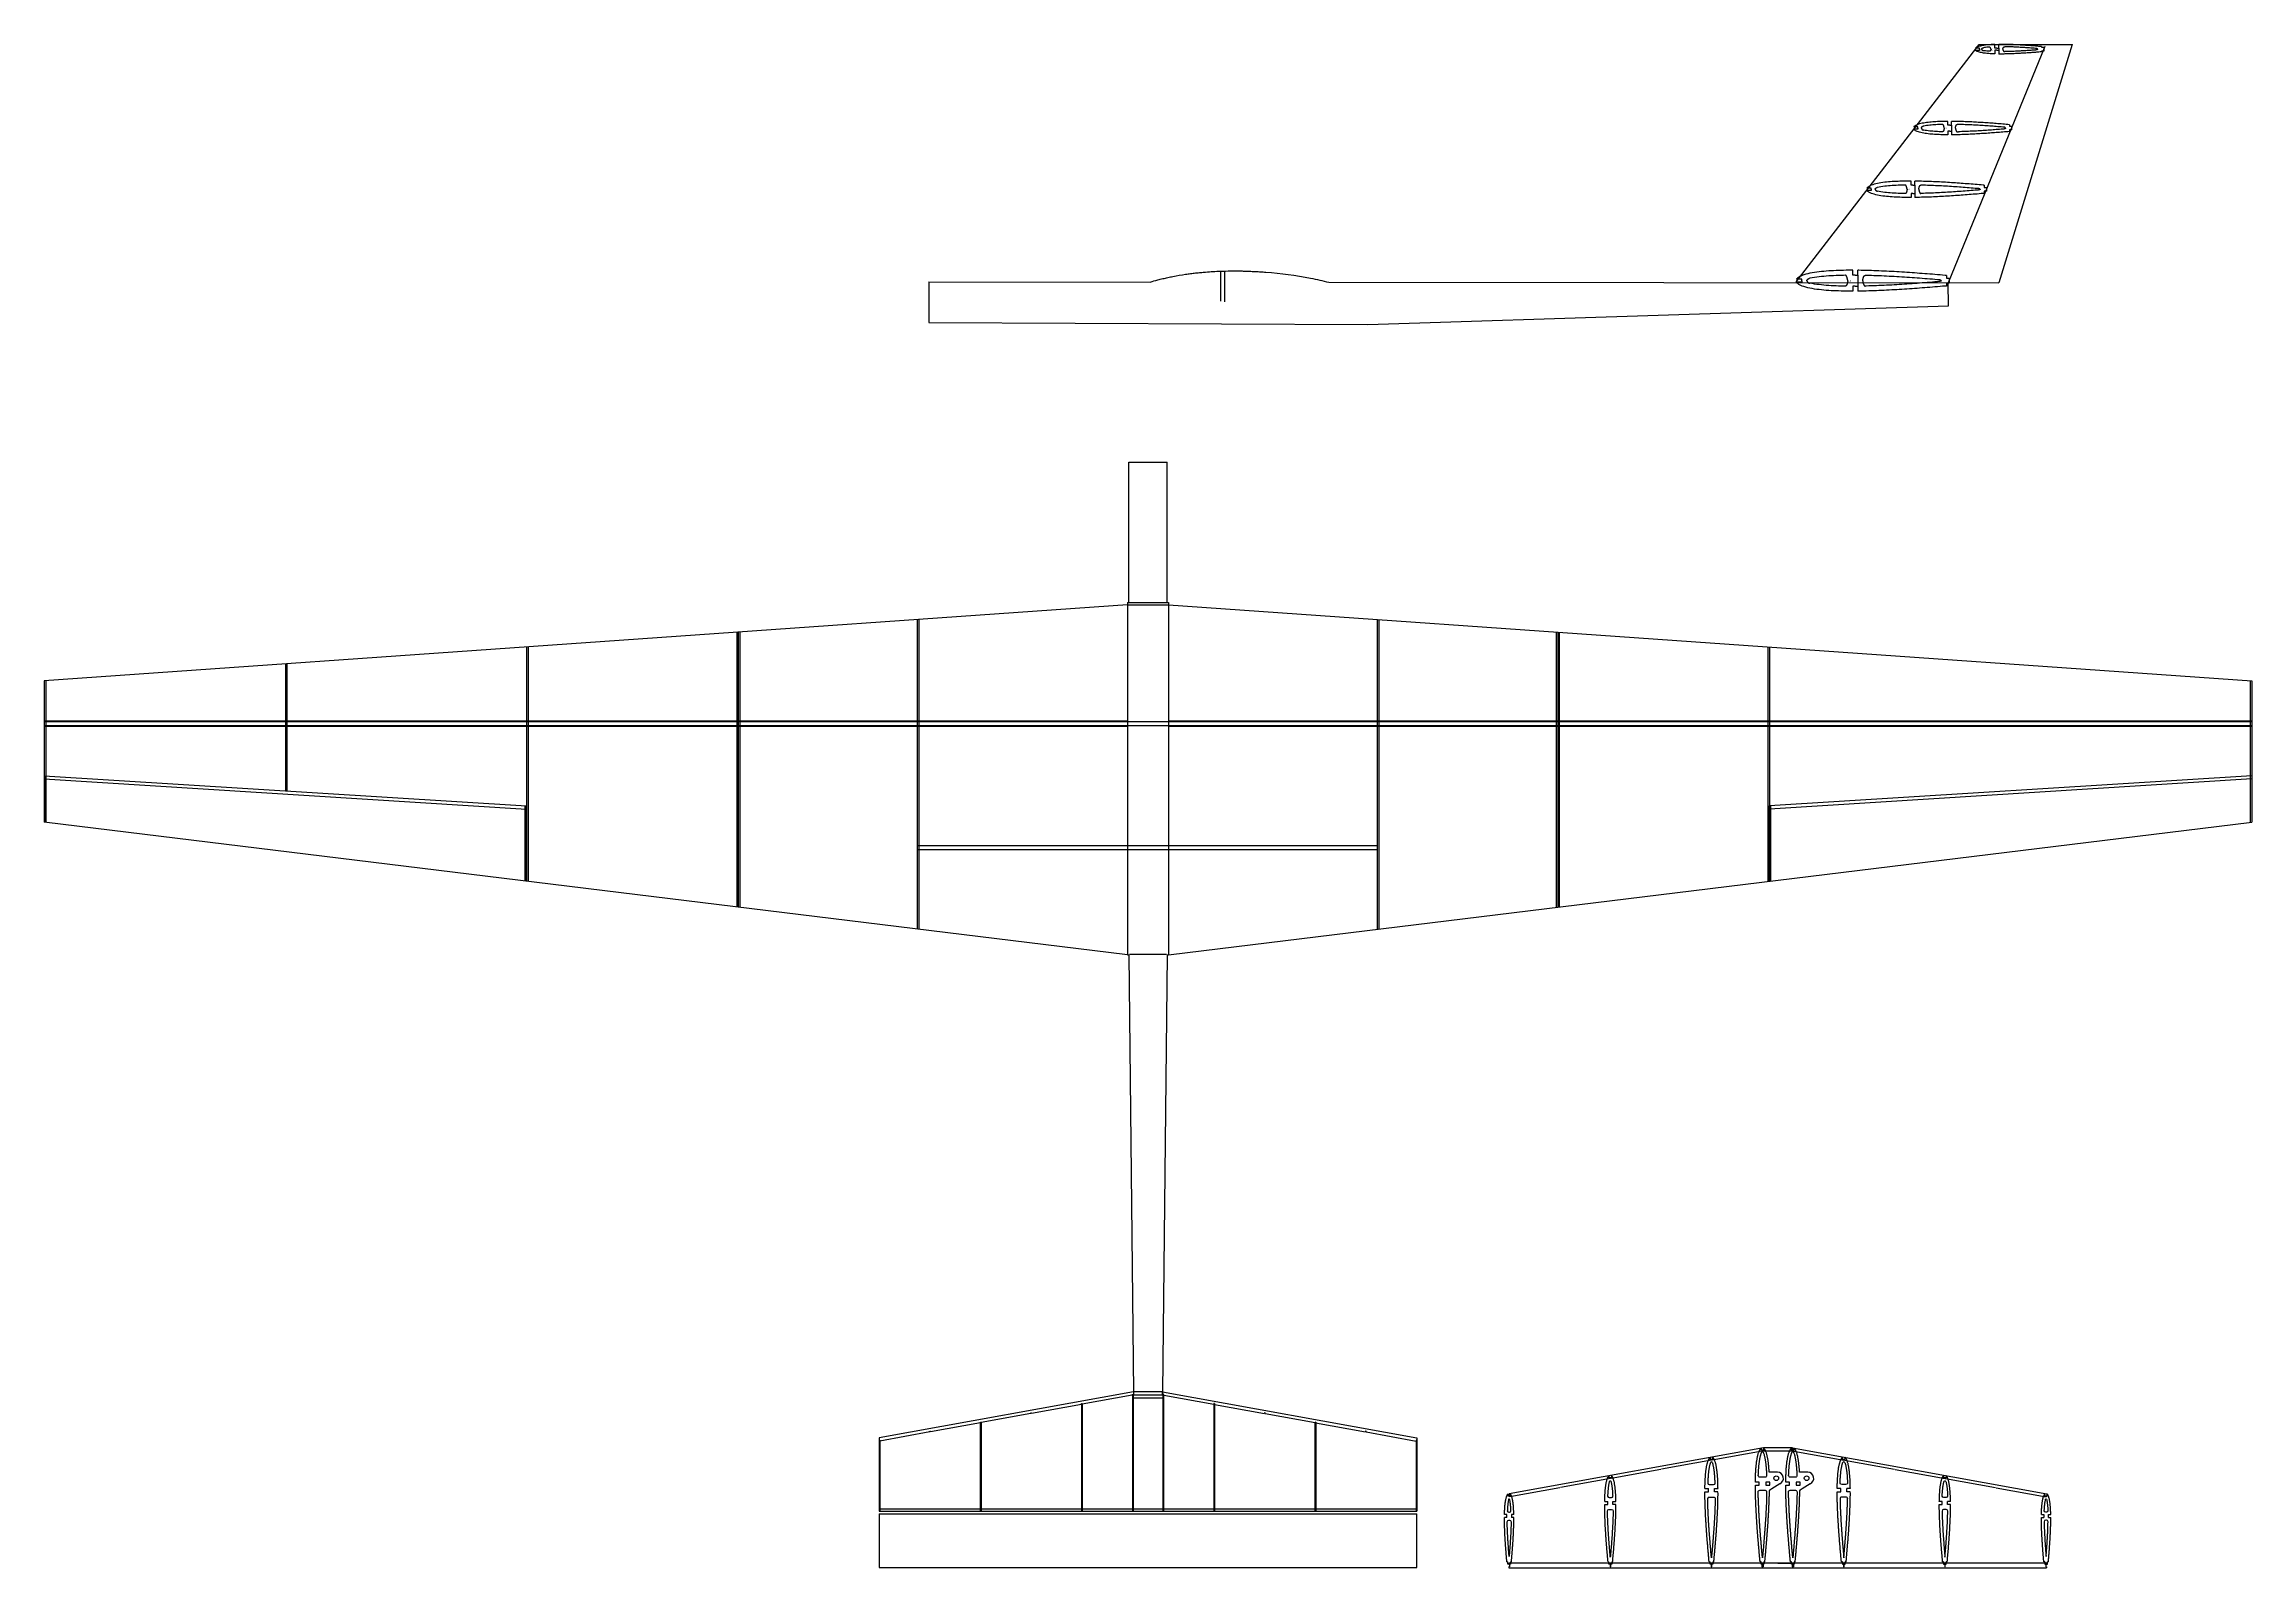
# Model space of a CAD drawing. Header units: millimetres. Extents: x 126 to 551, y 135 to 428.
import ezdxf

# ---------------------------------------------------------------- set-up
doc = ezdxf.new("R2010")
doc.units = ezdxf.units.MM
doc.layers.add('0___1', color=7, linetype='Continuous')
doc.layers.add('7', color=7, linetype='Continuous')
doc.styles.get("Standard").update_dxf_attribs({"font": 'arial.ttf'})

# ---------------------------------------------------------------- blocks, each defined once
blk = doc.blocks.new('*U21')
at = {"layer": '0___1'}
blk.add_text('1', height=2, dxfattribs=at).set_placement((-1073.9, 2538.2))
blk = doc.blocks.new('*U23')
at = {"layer": '0___1'}
blk.add_text('3', height=2, dxfattribs=at).set_placement((-1145.3, 2418.2))
blk = doc.blocks.new('*U24')
at = {"layer": '0___1'}
blk.add_text('4', height=2, dxfattribs=at).set_placement((-1180.8, 2358.3))

msp = doc.modelspace()

# ---------------------------------------------------------------- linework, layer by layer
at = {"color": 2}
for p, q in [((463.54, 382.57), (498.77, 428.29)), ((511.47, 427.92), (492.81, 382.42)), ((516.68, 428.29), (502.58, 382.42))]:
    msp.add_line(p, q, dxfattribs=at)
for p, q in [((498.86, 427.64), (498.1, 427.64)), ((498.86, 427.19), (498.1, 427.19)), ((498.86, 427.42), (498.86, 427.64)), ((498.86, 427.42), (498.86, 427.19)), ((501.82, 427.59), (501.82, 428.33)), ((502.2, 427.59), (501.82, 427.59)), ((502.2, 427.25), (501.82, 427.25)), ((501.82, 427.25), (501.82, 426.51)), ((502.2, 427.59), (502.57, 427.59)), ((502.2, 427.25), (502.57, 427.25)), ((502.57, 427.59), (502.57, 428.34)), ((502.57, 427.59), (502.57, 427.25)), ((502.57, 427.25), (502.57, 426.49)), ((510.81, 427.92), (510.81, 427.79)), ((510.81, 427.79), (511.26, 427.79)), ((510.81, 427.04), (510.81, 426.91)), ((511.26, 427.04), (510.81, 427.04)), ((511.26, 427.79), (511.26, 427.04)), ((492.76, 412.79), (492.76, 413.51)), ((493.12, 412.79), (492.76, 412.79)), ((493.12, 412.79), (493.48, 412.79)), ((493.48, 412.79), (493.48, 413.51)), ((493.48, 412.79), (493.48, 411.63)), ((504.61, 412.87), (504.61, 412.57)), ((486.93, 412.43), (486.17, 412.43)), ((486.93, 412), (486.17, 412)), ((486.93, 412.21), (486.93, 412.43)), ((486.93, 412.21), (486.93, 412)), ((493.12, 411.63), (492.76, 411.63)), ((492.76, 411.63), (492.76, 410.91)), ((493.12, 411.63), (493.48, 411.63)), ((493.48, 411.63), (493.48, 410.92)), ((494.55, 411.5), (494.82, 411.51)), ((504.61, 412.57), (505.03, 412.57)), ((504.61, 411.85), (504.61, 411.55)), ((505.03, 411.85), (504.61, 411.85)), ((505.03, 412.57), (505.03, 411.85)), ((477.96, 400.64), (477.16, 400.64)), ((477.96, 400.19), (477.16, 400.19)), ((477.96, 400.42), (477.96, 400.64)), ((477.96, 400.42), (477.96, 400.19)), ((479.09, 400.07), (479.19, 400.04)), ((485.65, 401.24), (485.65, 401.99)), ((486.02, 401.24), (485.65, 401.24)), ((486.02, 401.24), (486.4, 401.24)), ((486.4, 401.24), (486.4, 401.98)), ((486.4, 401.24), (486.4, 399.59)), ((499.74, 401.2), (499.74, 400.79)), ((499.74, 400.79), (500.19, 400.79)), ((499.74, 400.04), (499.74, 399.63)), ((500.19, 400.04), (499.74, 400.04)), ((500.19, 400.79), (500.19, 400.04)), ((486.02, 399.59), (485.65, 399.59)), ((485.65, 399.59), (485.65, 398.84)), ((486.02, 399.59), (486.4, 399.59)), ((486.4, 399.59), (486.4, 398.85)), ((464.59, 383.08), (463.56, 383.08)), ((464.59, 382.79), (464.59, 383.08)), ((474.42, 383.84), (474.42, 384.81)), ((474.9, 383.84), (474.42, 383.84)), ((474.9, 383.84), (475.38, 383.84)), ((475.38, 383.84), (475.38, 384.8)), ((475.38, 383.84), (475.38, 381.74)), ((492.46, 383.8), (492.46, 383.27)), ((492.46, 383.27), (493.03, 383.27)), ((493.03, 383.27), (493.03, 382.31)), ((464.59, 382.5), (463.56, 382.5)), ((464.59, 382.79), (464.59, 382.5)), ((466.03, 382.34), (466.15, 382.32)), ((474.9, 381.74), (474.42, 381.74)), ((474.42, 381.74), (474.42, 380.78)), ((474.9, 381.74), (475.38, 381.74)), ((475.38, 381.74), (475.38, 380.79)), ((492.46, 382.31), (492.46, 381.78)), ((493.03, 382.31), (492.46, 382.31)), ((334.89, 347.81), (342.24, 347.81)), ((334.89, 320.81), (334.89, 347.81)), ((342.24, 320.81), (342.24, 347.81)), ((334.59, 320.36), (125.79, 305.69)), ((334.59, 320.81), (342.54, 320.81)), ((334.59, 320.36), (342.54, 320.36)), ((342.54, 320.36), (551.34, 305.69)), ((259.59, 315.09), (259.59, 262.05)), ((259.89, 315.11), (259.89, 262.01)), ((294.39, 317.54), (294.39, 257.78)), ((382.74, 317.54), (382.74, 257.78)), ((417.24, 315.11), (417.24, 262.01)), ((417.54, 315.09), (417.54, 262.05)), ((219.09, 312.25), (219.09, 267)), ((458.04, 312.25), (458.04, 267)), ((172.59, 308.98), (172.59, 284.48)), ((126.09, 305.71), (126.09, 278.39)), ((551.04, 305.71), (551.04, 278.39)), ((125.79, 298.01), (334.59, 298.01)), ((342.54, 298.01), (551.34, 298.01)), ((125.79, 297.86), (551.34, 297.86)), ((125.79, 297.11), (551.34, 297.11)), ((125.79, 296.96), (334.59, 296.96)), ((342.54, 296.96), (551.34, 296.96)), ((334.89, 252.86), (335.79, 168.66)), ((342.12, 252.94), (335.01, 252.94)), ((342.24, 252.86), (341.34, 168.66)), ((335.79, 168.66), (286.74, 159.78)), ((325.76, 166.24), (316.13, 164.49)), ((325.76, 166.24), (325.76, 166.39)), ((325.76, 166.39), (325.88, 166.39)), ((335.52, 168.01), (325.88, 166.26)), ((325.88, 166.39), (325.88, 166.26)), ((335.52, 168.01), (335.52, 168.15)), ((335.52, 168.15), (335.79, 168.15)), ((341.49, 167.44), (335.64, 167.44)), ((335.79, 168.66), (335.79, 168.15)), ((335.79, 168.66), (335.79, 168.06)), ((341.34, 168.66), (335.79, 168.66)), ((335.79, 168.06), (341.34, 168.06)), ((341.34, 168.06), (341.34, 168.66)), ((341.34, 168.66), (390.39, 159.78)), ((341.34, 168.66), (341.34, 168.15)), ((341.61, 168.15), (341.34, 168.15)), ((341.61, 168.01), (341.61, 168.15)), ((341.61, 168.01), (351.26, 166.26)), ((351.38, 166.39), (351.26, 166.39)), ((351.26, 166.39), (351.26, 166.26)), ((351.38, 166.24), (351.38, 166.39)), ((351.38, 166.24), (361.01, 164.49)), ((306.26, 162.7), (296.63, 160.96)), ((306.26, 162.7), (306.26, 162.85)), ((306.26, 162.85), (306.38, 162.85)), ((316.01, 164.47), (306.38, 162.73)), ((306.38, 162.85), (306.38, 162.73)), ((316.01, 164.47), (316.01, 164.62)), ((316.01, 164.62), (316.13, 164.62)), ((316.13, 164.62), (316.13, 164.49)), ((361.13, 164.62), (361.01, 164.62)), ((361.01, 164.62), (361.01, 164.49)), ((361.13, 164.47), (361.13, 164.62)), ((361.13, 164.47), (370.76, 162.73)), ((370.88, 162.85), (370.76, 162.85)), ((370.76, 162.85), (370.76, 162.73)), ((370.88, 162.7), (370.88, 162.85)), ((370.88, 162.7), (380.51, 160.96)), ((286.74, 159.78), (286.74, 159.32)), ((286.74, 159.32), (286.86, 159.32)), ((296.51, 160.94), (286.86, 159.19)), ((286.86, 159.32), (286.86, 159.19)), ((296.51, 160.94), (296.51, 161.08)), ((296.51, 161.08), (296.63, 161.08)), ((296.63, 161.08), (296.63, 160.96)), ((380.63, 161.08), (380.51, 161.08)), ((380.51, 161.08), (380.51, 160.96)), ((380.63, 160.94), (380.63, 161.08)), ((380.63, 160.94), (390.27, 159.19)), ((390.39, 159.32), (390.27, 159.32)), ((390.27, 159.32), (390.27, 159.19)), ((390.39, 159.78), (390.39, 159.32)), ((457.23, 157.9), (408.18, 149.02)), ((456.8, 157.41), (456.8, 157.83)), ((457.22, 157.83), (457.22, 157.41)), ((457.23, 157.9), (457.23, 157.4)), ((457.23, 157.9), (457.23, 157.3)), ((462.78, 157.9), (457.23, 157.9)), ((462.65, 157.41), (462.65, 157.83)), ((462.78, 157.3), (462.78, 157.9)), ((462.78, 157.9), (511.83, 149.02)), ((462.78, 157.9), (462.78, 157.4)), ((463.07, 157.83), (463.07, 157.41)), ((437.45, 153.72), (427.82, 151.97)), ((447.2, 155.49), (437.57, 153.74)), ((446.97, 155.64), (446.97, 156.06)), ((447.39, 155.64), (446.97, 155.64)), ((447.2, 155.49), (447.2, 155.63)), ((447.2, 155.63), (447.32, 155.63)), ((456.96, 157.26), (447.32, 155.51)), ((447.32, 155.63), (447.32, 155.51)), ((447.39, 156.06), (447.39, 155.64)), ((457.22, 157.41), (456.8, 157.41)), ((456.96, 157.26), (456.96, 157.4)), ((456.96, 157.4), (457.23, 157.4)), ((457.23, 157.3), (462.78, 157.3)), ((463.07, 157.41), (462.65, 157.41)), ((463.05, 157.4), (462.78, 157.4)), ((463.05, 157.26), (463.05, 157.4)), ((463.05, 157.26), (472.7, 155.51)), ((472.47, 155.64), (472.47, 156.06)), ((472.89, 155.64), (472.47, 155.64)), ((472.82, 155.63), (472.7, 155.63)), ((472.7, 155.63), (472.7, 155.51)), ((472.82, 155.49), (472.82, 155.63)), ((472.82, 155.49), (482.45, 153.74)), ((472.89, 156.06), (472.89, 155.64)), ((482.57, 153.72), (492.2, 151.97)), ((407.97, 148.56), (407.97, 149.01)), ((408.18, 149.02), (408.18, 148.56)), ((417.95, 150.18), (408.3, 148.44)), ((408.39, 149), (408.39, 148.56)), ((427.7, 151.95), (418.07, 150.21)), ((427.47, 152.11), (427.47, 152.53)), ((427.89, 152.11), (427.47, 152.11)), ((427.7, 151.95), (427.7, 152.1)), ((427.7, 152.1), (427.82, 152.1)), ((427.82, 152.1), (427.82, 151.97)), ((427.89, 152.53), (427.89, 152.11)), ((445.92, 150.04), (446.62, 150.04)), ((445.92, 149.42), (446.62, 149.42)), ((446.62, 149.42), (446.62, 150.04)), ((447.75, 149.42), (447.75, 150.04)), ((447.75, 150.04), (448.45, 150.04)), ((448.44, 149.42), (447.75, 149.42)), ((456.4, 151.27), (455.65, 151.27)), ((455.65, 150.67), (456.4, 150.67)), ((456.4, 150.67), (456.4, 151.27)), ((457.68, 151.27), (457.68, 150.67)), ((458.43, 151.27), (457.68, 151.27)), ((457.68, 150.67), (458.43, 150.67)), ((459.9, 153.17), (458.32, 153.17)), ((458.43, 150.67), (458.43, 151.27)), ((462.25, 151.27), (461.5, 151.27)), ((461.5, 150.67), (462.25, 150.67)), ((462.25, 150.67), (462.25, 151.27)), ((463.53, 151.27), (463.53, 150.67)), ((464.28, 151.27), (463.53, 151.27)), ((463.53, 150.67), (464.28, 150.67)), ((465.75, 153.17), (464.17, 153.17)), ((464.28, 150.67), (464.28, 151.27)), ((472.12, 150.04), (471.42, 150.04)), ((471.42, 149.42), (472.12, 149.42)), ((472.12, 149.42), (472.12, 150.04)), ((473.95, 150.04), (473.25, 150.04)), ((473.25, 149.42), (473.25, 150.04)), ((473.94, 149.42), (473.25, 149.42)), ((491.97, 152.11), (491.97, 152.53)), ((492.39, 152.11), (491.97, 152.11)), ((492.32, 152.1), (492.2, 152.1)), ((492.2, 152.1), (492.2, 151.97)), ((492.32, 151.95), (492.32, 152.1)), ((492.32, 151.95), (501.95, 150.21)), ((492.39, 152.53), (492.39, 152.11)), ((502.07, 150.18), (511.71, 148.44)), ((511.47, 148.56), (511.47, 149)), ((511.83, 149.02), (511.83, 148.56)), ((511.89, 149.01), (511.89, 148.56)), ((286.73, 145.17), (286.73, 134.82)), ((286.73, 145.17), (390.4, 145.17)), ((390.4, 134.82), (390.4, 145.17)), ((407.74, 145.05), (407.29, 145.05)), ((407.74, 144.45), (407.74, 145.05)), ((408.39, 148.56), (407.97, 148.56)), ((408.18, 148.56), (408.3, 148.56)), ((408.3, 148.56), (408.3, 148.44)), ((408.63, 145.05), (408.63, 144.45)), ((409.08, 145.05), (408.63, 145.05)), ((426.6, 147.55), (427.18, 147.55)), ((426.6, 146.94), (427.18, 146.94)), ((427.18, 146.94), (427.18, 147.55)), ((428.18, 146.94), (428.18, 147.55)), ((428.18, 147.55), (428.76, 147.55)), ((428.76, 146.94), (428.18, 146.94)), ((491.68, 147.55), (491.1, 147.55)), ((491.1, 146.94), (491.68, 146.94)), ((491.68, 146.94), (491.68, 147.55)), ((493.26, 147.55), (492.68, 147.55)), ((492.68, 146.94), (492.68, 147.55)), ((493.26, 146.94), (492.68, 146.94)), ((510.79, 145.05), (511.24, 145.05)), ((511.24, 145.05), (511.24, 144.45)), ((511.89, 148.56), (511.47, 148.56)), ((511.83, 148.56), (511.71, 148.56)), ((511.71, 148.56), (511.71, 148.44)), ((512.12, 145.05), (512.58, 145.05)), ((512.12, 144.45), (512.12, 145.05)), ((407.74, 144.45), (407.28, 144.45)), ((409.09, 144.45), (408.63, 144.45)), ((510.78, 144.45), (511.24, 144.45)), ((512.12, 144.45), (512.59, 144.45)), ((286.73, 134.82), (390.4, 134.82)), ((407.75, 135.9), (407.91, 135.9)), ((407.91, 135.45), (407.91, 135.9)), ((408.45, 135.45), (407.91, 135.45)), ((511.77, 135.65), (408.12, 135.65)), ((408.12, 135.65), (408.12, 135.45)), ((408.12, 135.45), (408.24, 135.45)), ((408.12, 134.94), (408.12, 134.75)), ((408.24, 134.94), (408.12, 134.94)), ((408.12, 134.75), (511.77, 134.75)), ((408.24, 135.45), (408.24, 134.94)), ((408.45, 135.9), (408.62, 135.9)), ((408.45, 135.9), (408.45, 135.45)), ((427.24, 135.9), (427.41, 135.9)), ((427.41, 135.45), (427.41, 135.9)), ((427.95, 135.45), (427.41, 135.45)), ((427.76, 135.44), (427.64, 135.44)), ((427.64, 135.44), (427.64, 134.96)), ((427.64, 134.96), (427.76, 134.96)), ((427.76, 134.96), (427.76, 135.44)), ((427.95, 135.9), (428.13, 135.9)), ((427.95, 135.9), (427.95, 135.45)), ((446.73, 135.9), (446.91, 135.9)), ((446.91, 135.45), (446.91, 135.9)), ((447.45, 135.45), (446.91, 135.45)), ((447.26, 135.44), (447.14, 135.44)), ((447.14, 135.44), (447.14, 134.96)), ((447.14, 134.96), (447.26, 134.96)), ((447.26, 134.96), (447.26, 135.44)), ((447.45, 135.9), (447.64, 135.9)), ((447.45, 135.9), (447.45, 135.45)), ((456.74, 135.9), (456.55, 135.9)), ((456.74, 135.9), (456.55, 135.9)), ((456.74, 135.45), (456.74, 135.9)), ((457.28, 135.45), (456.74, 135.45)), ((456.89, 135.44), (456.89, 134.96)), ((457.16, 135.44), (456.89, 135.44)), ((457.16, 134.96), (456.89, 134.96)), ((459.95, 135.65), (457.02, 135.65)), ((457.16, 135.44), (457.16, 134.96)), ((457.47, 135.9), (457.28, 135.9)), ((457.28, 135.9), (457.28, 135.45)), ((457.47, 135.9), (457.28, 135.9)), ((459.95, 135.65), (462.87, 135.65)), ((462.59, 135.9), (462.4, 135.9)), ((462.59, 135.9), (462.4, 135.9)), ((462.59, 135.45), (462.59, 135.9)), ((463.13, 135.45), (462.59, 135.45)), ((462.74, 135.44), (462.74, 134.96)), ((463.01, 135.44), (462.74, 135.44)), ((463.01, 134.96), (462.74, 134.96)), ((463.01, 135.44), (463.01, 134.96)), ((463.32, 135.9), (463.13, 135.9)), ((463.13, 135.9), (463.13, 135.45)), ((463.32, 135.9), (463.13, 135.9)), ((472.41, 135.9), (472.23, 135.9)), ((472.41, 135.9), (472.41, 135.45)), ((472.41, 135.45), (472.95, 135.45)), ((472.76, 135.44), (472.64, 135.44)), ((472.64, 135.44), (472.64, 134.96)), ((472.64, 134.96), (472.76, 134.96)), ((472.76, 134.96), (472.76, 135.44)), ((473.14, 135.9), (472.95, 135.9)), ((472.95, 135.45), (472.95, 135.9)), ((491.91, 135.9), (491.74, 135.9)), ((491.91, 135.9), (491.91, 135.45)), ((491.91, 135.45), (492.45, 135.45)), ((492.26, 135.44), (492.14, 135.44)), ((492.14, 135.44), (492.14, 134.96)), ((492.14, 134.96), (492.26, 134.96)), ((492.26, 134.96), (492.26, 135.44)), ((492.63, 135.9), (492.45, 135.9)), ((492.45, 135.45), (492.45, 135.9)), ((511.41, 135.9), (511.25, 135.9)), ((511.41, 135.9), (511.41, 135.45)), ((511.41, 135.45), (511.95, 135.45)), ((511.77, 135.45), (511.65, 135.45)), ((511.65, 135.45), (511.65, 134.94)), ((511.65, 134.94), (511.77, 134.94)), ((511.77, 135.65), (511.77, 135.45)), ((511.77, 134.94), (511.77, 134.75)), ((512.12, 135.9), (511.95, 135.9)), ((511.95, 135.45), (511.95, 135.9))]:
    msp.add_line(p, q)
at = {"color": 3}
for p, q in [((498.77, 428.29), (516.68, 428.29)), ((516.68, 428.29), (516.68, 428.39)), ((125.79, 287.41), (218.79, 281.59)), ((125.79, 286.82), (218.79, 280.98)), ((126.09, 278.39), (126.09, 287.39)), ((551.34, 287.41), (458.34, 281.59)), ((551.34, 286.82), (458.34, 280.98)), ((218.49, 267.06), (218.49, 281.61)), ((218.79, 267.04), (218.79, 281.59)), ((458.34, 267.04), (458.34, 281.59)), ((458.64, 267.06), (458.64, 281.61)), ((382.74, 273.86), (294.09, 273.86)), ((382.74, 273.11), (294.09, 273.11))]:
    msp.add_line(p, q, dxfattribs=at)
at = {"color": 242, "true_color": 0xcd2027}
for p, q in [((352.55, 384.64), (352.55, 378.83)), ((353.3, 384.66), (353.3, 378.75)), ((296.31, 382.57), (338.99, 382.53)), ((296.31, 382.57), (296.31, 374.77)), ((373.41, 382.51), (502.58, 382.42)), ((492.84, 377.96), (492.82, 382.42)), ((296.31, 374.77), (380.97, 374.39)), ((380.97, 374.39), (492.84, 377.96))]:
    msp.add_line(p, q, dxfattribs=at)
at = {"color": 1}
for p, q in [((334.59, 320.81), (334.59, 320.36)), ((334.59, 320.36), (334.59, 252.86)), ((342.54, 320.81), (342.54, 252.86)), ((259.29, 315.07), (259.29, 262.08)), ((259.59, 315.09), (259.59, 262.05)), ((294.09, 317.52), (294.09, 257.82)), ((383.04, 317.52), (383.04, 257.82)), ((417.54, 315.09), (417.54, 262.05)), ((417.84, 315.07), (417.84, 262.08)), ((218.79, 312.22), (218.79, 267.04)), ((458.34, 312.22), (458.34, 267.04)), ((172.29, 308.96), (172.29, 284.5)), ((125.79, 305.69), (125.79, 278.43)), ((551.34, 305.69), (551.34, 278.43)), ((334.59, 252.86), (334.89, 252.86)), ((342.24, 252.86), (342.54, 252.86)), ((325.74, 166.39), (325.74, 145.65)), ((325.89, 166.39), (325.89, 145.65)), ((335.58, 168.15), (335.58, 145.65)), ((335.73, 168.15), (335.73, 145.65)), ((341.4, 168.15), (341.4, 145.65)), ((341.55, 168.15), (341.55, 145.65)), ((351.24, 166.39), (351.24, 145.65)), ((351.39, 166.39), (351.39, 145.65)), ((306.24, 162.85), (306.24, 145.65)), ((306.39, 162.85), (306.39, 145.65)), ((370.74, 162.85), (370.74, 145.65)), ((370.89, 162.85), (370.89, 145.65)), ((286.73, 159.32), (286.73, 145.65)), ((286.88, 159.32), (286.88, 145.65)), ((390.25, 159.32), (390.25, 145.65)), ((390.4, 159.32), (390.4, 145.65))]:
    msp.add_line(p, q, dxfattribs=at)
at = {"color": 0}
for p, q in [((341.19, 320.81), (341.94, 320.81)), ((334.59, 252.86), (125.79, 278.43)), ((342.54, 252.86), (551.34, 278.43)), ((286.73, 146.1), (390.4, 146.1)), ((286.73, 145.65), (390.4, 145.65))]:
    msp.add_line(p, q, dxfattribs=at)
for points in [[(499.24, 427.42, 0), (499.24, 427.42, 0), (499.24, 427.43, 0), (499.24, 427.43, 0), (499.25, 427.44, 0), (499.25, 427.44, 0), (499.25, 427.44, 0), (499.25, 427.45, 0), (499.26, 427.45, 0), (499.26, 427.46, 0), (499.26, 427.46, 0), (499.26, 427.47, 0), (499.27, 427.47, 0), (499.27, 427.48, 0), (499.27, 427.48, 0), (499.27, 427.49, 0), (499.28, 427.49, 0), (499.28, 427.49, 0), (499.28, 427.5, 0), (499.29, 427.5, 0), (499.29, 427.51, 0), (499.29, 427.51, 0), (499.3, 427.52, 0), (499.3, 427.52, 0), (499.3, 427.52, 0), (499.3, 427.53, 0), (499.31, 427.53, 0), (499.31, 427.53, 0), (499.32, 427.54, 0), (499.32, 427.54, 0), (499.32, 427.55, 0), (499.32, 427.55, 0), (499.33, 427.55, 0), (499.33, 427.56, 0), (499.33, 427.56, 0), (499.34, 427.56, 0), (499.34, 427.57, 0), (499.35, 427.57, 0), (499.35, 427.57, 0), (499.35, 427.58, 0), (499.36, 427.58, 0), (499.36, 427.58, 0), (499.36, 427.59, 0), (499.37, 427.59, 0), (499.37, 427.59, 0), (499.38, 427.6, 0), (499.38, 427.6, 0), (499.38, 427.6, 0), (499.39, 427.61, 0), (499.39, 427.61, 0), (499.39, 427.61, 0), (499.4, 427.61, 0), (499.4, 427.62, 0), (499.41, 427.62, 0), (499.41, 427.62, 0), (499.42, 427.63, 0), (499.42, 427.63, 0), (499.42, 427.63, 0), (499.43, 427.63, 0), (499.43, 427.64, 0), (499.44, 427.64, 0), (499.44, 427.64, 0), (499.45, 427.64, 0), (499.45, 427.65, 0), (499.45, 427.65, 0), (499.46, 427.65, 0), (499.46, 427.65, 0), (499.47, 427.65, 0), (499.47, 427.66, 0), (499.48, 427.66, 0), (499.48, 427.66, 0), (499.49, 427.66, 0), (499.49, 427.67, 0), (499.5, 427.67, 0), (499.5, 427.67, 0), (499.51, 427.67, 0), (499.51, 427.67, 0), (499.52, 427.67, 0), (499.52, 427.68, 0), (499.53, 427.68, 0), (499.53, 427.68, 0), (499.54, 427.68, 0), (499.54, 427.68, 0), (499.55, 427.68, 0), (499.55, 427.68, 0), (499.56, 427.69, 0), (499.56, 427.69, 0), (499.57, 427.69, 0), (499.57, 427.69, 0), (499.58, 427.69, 0), (499.58, 427.69, 0), (499.59, 427.69, 0), (499.59, 427.7, 0), (499.6, 427.7, 0), (499.61, 427.7, 0), (499.61, 427.7, 0)], [(499.24, 427.42, 0), (499.24, 427.41, 0), (499.24, 427.41, 0), (499.24, 427.4, 0), (499.25, 427.4, 0), (499.25, 427.39, 0), (499.25, 427.39, 0), (499.25, 427.38, 0), (499.26, 427.38, 0), (499.26, 427.37, 0), (499.26, 427.37, 0), (499.26, 427.36, 0), (499.27, 427.36, 0), (499.27, 427.35, 0), (499.27, 427.35, 0), (499.27, 427.35, 0), (499.28, 427.34, 0), (499.28, 427.34, 0), (499.28, 427.33, 0), (499.29, 427.33, 0), (499.29, 427.32, 0), (499.29, 427.32, 0), (499.3, 427.32, 0), (499.3, 427.31, 0), (499.3, 427.31, 0), (499.3, 427.31, 0), (499.31, 427.3, 0), (499.31, 427.3, 0), (499.32, 427.29, 0), (499.32, 427.29, 0), (499.32, 427.29, 0), (499.32, 427.28, 0), (499.33, 427.28, 0), (499.33, 427.28, 0), (499.33, 427.27, 0), (499.34, 427.27, 0), (499.34, 427.26, 0), (499.35, 427.26, 0), (499.35, 427.26, 0), (499.35, 427.25, 0), (499.36, 427.25, 0), (499.36, 427.25, 0), (499.36, 427.24, 0), (499.37, 427.24, 0), (499.37, 427.24, 0), (499.38, 427.23, 0), (499.38, 427.23, 0), (499.38, 427.23, 0), (499.39, 427.23, 0), (499.39, 427.22, 0), (499.39, 427.22, 0), (499.4, 427.22, 0), (499.4, 427.21, 0), (499.41, 427.21, 0), (499.41, 427.21, 0), (499.42, 427.21, 0), (499.42, 427.2, 0), (499.42, 427.2, 0), (499.43, 427.2, 0), (499.43, 427.2, 0), (499.44, 427.19, 0), (499.44, 427.19, 0), (499.45, 427.19, 0), (499.45, 427.19, 0), (499.45, 427.18, 0), (499.46, 427.18, 0), (499.46, 427.18, 0), (499.47, 427.18, 0), (499.47, 427.17, 0), (499.48, 427.17, 0), (499.48, 427.17, 0), (499.49, 427.17, 0), (499.49, 427.17, 0), (499.5, 427.16, 0), (499.5, 427.16, 0), (499.51, 427.16, 0), (499.51, 427.16, 0), (499.52, 427.16, 0), (499.52, 427.16, 0), (499.53, 427.15, 0), (499.53, 427.15, 0), (499.54, 427.15, 0), (499.54, 427.15, 0), (499.55, 427.15, 0), (499.55, 427.15, 0), (499.56, 427.14, 0), (499.56, 427.14, 0), (499.57, 427.14, 0), (499.57, 427.14, 0), (499.58, 427.14, 0), (499.58, 427.14, 0), (499.59, 427.14, 0), (499.59, 427.14, 0), (499.6, 427.14, 0), (499.61, 427.13, 0), (499.61, 427.13, 0)], [(501.07, 427.42, 0), (501.07, 427.43, 0), (501.07, 427.43, 0), (501.07, 427.44, 0), (501.06, 427.45, 0), (501.06, 427.46, 0), (501.06, 427.47, 0), (501.06, 427.48, 0), (501.05, 427.48, 0), (501.05, 427.49, 0), (501.05, 427.5, 0), (501.05, 427.51, 0), (501.04, 427.52, 0), (501.04, 427.52, 0), (501.04, 427.53, 0), (501.03, 427.54, 0), (501.03, 427.55, 0), (501.03, 427.55, 0), (501.03, 427.56, 0), (501.02, 427.57, 0), (501.02, 427.57, 0), (501.02, 427.58, 0), (501.01, 427.59, 0), (501.01, 427.59, 0), (501.01, 427.6, 0), (501, 427.61, 0), (501, 427.61, 0), (501, 427.62, 0), (501, 427.63, 0), (500.99, 427.63, 0), (500.99, 427.64, 0), (500.98, 427.64, 0), (500.98, 427.65, 0), (500.98, 427.66, 0), (500.97, 427.66, 0), (500.97, 427.67, 0), (500.97, 427.67, 0), (500.96, 427.68, 0), (500.96, 427.68, 0), (500.96, 427.69, 0), (500.95, 427.69, 0), (500.95, 427.7, 0), (500.95, 427.7, 0), (500.94, 427.71, 0), (500.94, 427.71, 0), (500.93, 427.72, 0), (500.93, 427.72, 0), (500.93, 427.73, 0), (500.92, 427.73, 0), (500.92, 427.73, 0), (500.91, 427.74, 0), (500.91, 427.74, 0), (500.91, 427.75, 0), (500.9, 427.75, 0), (500.9, 427.75, 0), (500.89, 427.76, 0), (500.89, 427.76, 0), (500.89, 427.76, 0), (500.88, 427.77, 0), (500.88, 427.77, 0), (500.87, 427.77, 0), (500.87, 427.78, 0), (500.86, 427.78, 0), (500.86, 427.78, 0), (500.85, 427.78, 0), (500.85, 427.79, 0), (500.85, 427.79, 0), (500.84, 427.79, 0), (500.84, 427.79, 0), (500.83, 427.8, 0), (500.83, 427.8, 0), (500.82, 427.8, 0), (500.82, 427.8, 0), (500.81, 427.8, 0), (500.81, 427.81, 0), (500.8, 427.81, 0), (500.8, 427.81, 0), (500.79, 427.81, 0), (500.79, 427.81, 0), (500.78, 427.81, 0), (500.78, 427.81, 0), (500.77, 427.82, 0), (500.77, 427.82, 0), (500.76, 427.82, 0), (500.76, 427.82, 0), (500.75, 427.82, 0), (500.75, 427.82, 0), (500.74, 427.82, 0), (500.74, 427.82, 0), (500.73, 427.82, 0), (500.73, 427.82, 0), (500.72, 427.82, 0), (500.71, 427.82, 0), (500.71, 427.82, 0), (500.7, 427.82, 0), (500.7, 427.82, 0)], [(501.07, 427.42, 0), (501.07, 427.41, 0), (501.07, 427.4, 0), (501.07, 427.39, 0), (501.06, 427.38, 0), (501.06, 427.37, 0), (501.06, 427.36, 0), (501.06, 427.36, 0), (501.05, 427.35, 0), (501.05, 427.34, 0), (501.05, 427.33, 0), (501.05, 427.32, 0), (501.04, 427.32, 0), (501.04, 427.31, 0), (501.04, 427.3, 0), (501.03, 427.29, 0), (501.03, 427.29, 0), (501.03, 427.28, 0), (501.03, 427.27, 0), (501.02, 427.26, 0), (501.02, 427.26, 0), (501.02, 427.25, 0), (501.01, 427.24, 0), (501.01, 427.24, 0), (501.01, 427.23, 0), (501, 427.22, 0), (501, 427.22, 0), (501, 427.21, 0), (501, 427.2, 0), (500.99, 427.2, 0), (500.99, 427.19, 0), (500.98, 427.19, 0), (500.98, 427.18, 0), (500.98, 427.18, 0), (500.97, 427.17, 0), (500.97, 427.16, 0), (500.97, 427.16, 0), (500.96, 427.15, 0), (500.96, 427.15, 0), (500.96, 427.14, 0), (500.95, 427.14, 0), (500.95, 427.13, 0), (500.95, 427.13, 0), (500.94, 427.12, 0), (500.94, 427.12, 0), (500.93, 427.11, 0), (500.93, 427.11, 0), (500.93, 427.11, 0), (500.92, 427.1, 0), (500.92, 427.1, 0), (500.91, 427.09, 0), (500.91, 427.09, 0), (500.91, 427.09, 0), (500.9, 427.08, 0), (500.9, 427.08, 0), (500.89, 427.07, 0), (500.89, 427.07, 0), (500.89, 427.07, 0), (500.88, 427.07, 0), (500.88, 427.06, 0), (500.87, 427.06, 0), (500.87, 427.06, 0), (500.86, 427.05, 0), (500.86, 427.05, 0), (500.85, 427.05, 0), (500.85, 427.04, 0), (500.85, 427.04, 0), (500.84, 427.04, 0), (500.84, 427.04, 0), (500.83, 427.04, 0), (500.83, 427.03, 0), (500.82, 427.03, 0), (500.82, 427.03, 0), (500.81, 427.03, 0), (500.81, 427.03, 0), (500.8, 427.02, 0), (500.8, 427.02, 0), (500.79, 427.02, 0), (500.79, 427.02, 0), (500.78, 427.02, 0), (500.78, 427.02, 0), (500.77, 427.02, 0), (500.77, 427.02, 0), (500.76, 427.01, 0), (500.76, 427.01, 0), (500.75, 427.01, 0), (500.75, 427.01, 0), (500.74, 427.01, 0), (500.74, 427.01, 0), (500.73, 427.01, 0), (500.73, 427.01, 0), (500.72, 427.01, 0), (500.71, 427.01, 0), (500.71, 427.01, 0), (500.7, 427.01, 0), (500.7, 427.01, 0)], [(503.32, 427.42, 0), (503.33, 427.43, 0), (503.33, 427.44, 0), (503.33, 427.44, 0), (503.34, 427.46, 0), (503.34, 427.46, 0), (503.34, 427.47, 0), (503.34, 427.48, 0), (503.35, 427.49, 0), (503.35, 427.5, 0), (503.35, 427.51, 0), (503.36, 427.52, 0), (503.36, 427.53, 0), (503.36, 427.54, 0), (503.37, 427.55, 0), (503.37, 427.55, 0), (503.37, 427.56, 0), (503.38, 427.57, 0), (503.38, 427.58, 0), (503.38, 427.59, 0), (503.38, 427.59, 0), (503.39, 427.6, 0), (503.39, 427.61, 0), (503.4, 427.62, 0), (503.4, 427.62, 0), (503.4, 427.63, 0), (503.41, 427.64, 0), (503.41, 427.65, 0), (503.41, 427.65, 0), (503.42, 427.66, 0), (503.42, 427.67, 0), (503.42, 427.67, 0), (503.43, 427.68, 0), (503.43, 427.69, 0), (503.43, 427.69, 0), (503.44, 427.7, 0), (503.44, 427.71, 0), (503.44, 427.71, 0), (503.45, 427.72, 0), (503.45, 427.72, 0), (503.46, 427.73, 0), (503.46, 427.73, 0), (503.46, 427.74, 0), (503.47, 427.75, 0), (503.47, 427.75, 0), (503.47, 427.76, 0), (503.48, 427.76, 0), (503.48, 427.77, 0), (503.49, 427.77, 0), (503.49, 427.78, 0), (503.49, 427.78, 0), (503.5, 427.79, 0), (503.5, 427.79, 0), (503.51, 427.79, 0), (503.51, 427.8, 0), (503.52, 427.8, 0), (503.52, 427.81, 0), (503.52, 427.81, 0), (503.53, 427.82, 0), (503.53, 427.82, 0), (503.54, 427.82, 0), (503.54, 427.83, 0), (503.54, 427.83, 0), (503.55, 427.83, 0), (503.55, 427.84, 0), (503.56, 427.84, 0), (503.56, 427.84, 0), (503.57, 427.85, 0), (503.57, 427.85, 0), (503.58, 427.85, 0), (503.58, 427.85, 0), (503.58, 427.86, 0), (503.59, 427.86, 0), (503.59, 427.86, 0), (503.6, 427.86, 0), (503.6, 427.86, 0), (503.61, 427.87, 0), (503.61, 427.87, 0), (503.62, 427.87, 0), (503.62, 427.87, 0), (503.62, 427.87, 0), (503.63, 427.88, 0), (503.64, 427.88, 0), (503.64, 427.88, 0), (503.64, 427.88, 0), (503.65, 427.88, 0), (503.65, 427.88, 0), (503.66, 427.88, 0), (503.66, 427.88, 0), (503.67, 427.88, 0), (503.67, 427.88, 0), (503.68, 427.88, 0), (503.68, 427.88, 0), (503.69, 427.88, 0), (503.69, 427.88, 0), (503.7, 427.88, 0)], [(503.32, 427.42, 0), (503.33, 427.41, 0), (503.33, 427.4, 0), (503.33, 427.39, 0), (503.34, 427.38, 0), (503.34, 427.37, 0), (503.34, 427.36, 0), (503.34, 427.35, 0), (503.35, 427.34, 0), (503.35, 427.33, 0), (503.35, 427.32, 0), (503.36, 427.31, 0), (503.36, 427.3, 0), (503.36, 427.29, 0), (503.37, 427.29, 0), (503.37, 427.28, 0), (503.37, 427.27, 0), (503.38, 427.26, 0), (503.38, 427.25, 0), (503.38, 427.25, 0), (503.38, 427.24, 0), (503.39, 427.23, 0), (503.39, 427.22, 0), (503.4, 427.22, 0), (503.4, 427.21, 0), (503.4, 427.2, 0), (503.41, 427.19, 0), (503.41, 427.19, 0), (503.41, 427.18, 0), (503.42, 427.17, 0), (503.42, 427.16, 0), (503.42, 427.16, 0), (503.43, 427.15, 0), (503.43, 427.14, 0), (503.43, 427.14, 0), (503.44, 427.13, 0), (503.44, 427.13, 0), (503.44, 427.12, 0), (503.45, 427.11, 0), (503.45, 427.11, 0), (503.46, 427.1, 0), (503.46, 427.1, 0), (503.46, 427.09, 0), (503.47, 427.09, 0), (503.47, 427.08, 0), (503.47, 427.08, 0), (503.48, 427.07, 0), (503.48, 427.07, 0), (503.49, 427.06, 0), (503.49, 427.05, 0), (503.49, 427.05, 0), (503.5, 427.05, 0), (503.5, 427.04, 0), (503.51, 427.04, 0), (503.51, 427.03, 0), (503.52, 427.03, 0), (503.52, 427.02, 0), (503.52, 427.02, 0), (503.53, 427.02, 0), (503.53, 427.01, 0), (503.54, 427.01, 0), (503.54, 427.01, 0), (503.54, 427, 0), (503.55, 427, 0), (503.55, 426.99, 0), (503.56, 426.99, 0), (503.56, 426.99, 0), (503.57, 426.99, 0), (503.57, 426.98, 0), (503.58, 426.98, 0), (503.58, 426.98, 0), (503.58, 426.98, 0), (503.59, 426.97, 0), (503.59, 426.97, 0), (503.6, 426.97, 0), (503.6, 426.97, 0), (503.61, 426.96, 0), (503.61, 426.96, 0), (503.62, 426.96, 0), (503.62, 426.96, 0), (503.62, 426.96, 0), (503.63, 426.96, 0), (503.64, 426.95, 0), (503.64, 426.95, 0), (503.64, 426.95, 0), (503.65, 426.95, 0), (503.65, 426.95, 0), (503.66, 426.95, 0), (503.66, 426.95, 0), (503.67, 426.95, 0), (503.67, 426.95, 0), (503.68, 426.95, 0), (503.68, 426.95, 0), (503.69, 426.95, 0), (503.69, 426.95, 0), (503.7, 426.95, 0)], [(510.06, 427.42, 0), (510.06, 427.42, 0), (510.06, 427.42, 0), (510.06, 427.42, 0), (510.06, 427.43, 0), (510.05, 427.43, 0), (510.05, 427.43, 0), (510.05, 427.43, 0), (510.04, 427.44, 0), (510.04, 427.44, 0), (510.04, 427.44, 0), (510.04, 427.44, 0), (510.04, 427.45, 0), (510.03, 427.45, 0), (510.03, 427.45, 0), (510.03, 427.45, 0), (510.03, 427.46, 0), (510.02, 427.46, 0), (510.02, 427.46, 0), (510.02, 427.46, 0), (510.01, 427.46, 0), (510.01, 427.47, 0), (510.01, 427.47, 0), (510.01, 427.47, 0), (510, 427.47, 0), (510, 427.47, 0), (510, 427.48, 0), (509.99, 427.48, 0), (509.99, 427.48, 0), (509.99, 427.48, 0), (509.98, 427.49, 0), (509.98, 427.49, 0), (509.98, 427.49, 0), (509.97, 427.49, 0), (509.97, 427.49, 0), (509.97, 427.49, 0), (509.96, 427.5, 0), (509.96, 427.5, 0), (509.96, 427.5, 0), (509.95, 427.5, 0), (509.95, 427.5, 0), (509.94, 427.5, 0), (509.94, 427.51, 0), (509.94, 427.51, 0), (509.93, 427.51, 0), (509.93, 427.51, 0), (509.93, 427.51, 0), (509.92, 427.52, 0), (509.92, 427.52, 0), (509.91, 427.52, 0), (509.91, 427.52, 0), (509.91, 427.52, 0), (509.9, 427.52, 0), (509.9, 427.52, 0), (509.89, 427.53, 0), (509.89, 427.53, 0), (509.89, 427.53, 0), (509.88, 427.53, 0), (509.88, 427.53, 0), (509.87, 427.53, 0), (509.87, 427.53, 0), (509.86, 427.53, 0), (509.86, 427.54, 0), (509.85, 427.54, 0), (509.85, 427.54, 0), (509.85, 427.54, 0), (509.84, 427.54, 0), (509.84, 427.54, 0), (509.83, 427.54, 0), (509.83, 427.54, 0), (509.82, 427.55, 0), (509.82, 427.55, 0), (509.81, 427.55, 0), (509.81, 427.55, 0), (509.8, 427.55, 0), (509.8, 427.55, 0), (509.79, 427.55, 0), (509.79, 427.55, 0), (509.78, 427.55, 0), (509.78, 427.55, 0), (509.77, 427.55, 0), (509.77, 427.55, 0), (509.76, 427.56, 0), (509.76, 427.56, 0), (509.75, 427.56, 0), (509.74, 427.56, 0), (509.74, 427.56, 0), (509.73, 427.56, 0), (509.73, 427.56, 0), (509.72, 427.56, 0), (509.72, 427.56, 0), (509.71, 427.56, 0), (509.71, 427.56, 0), (509.7, 427.56, 0), (509.69, 427.56, 0), (509.69, 427.56, 0)], [(510.06, 427.42, 0), (510.06, 427.41, 0), (510.06, 427.41, 0), (510.06, 427.41, 0), (510.06, 427.41, 0), (510.05, 427.4, 0), (510.05, 427.4, 0), (510.05, 427.4, 0), (510.04, 427.4, 0), (510.04, 427.39, 0), (510.04, 427.39, 0), (510.04, 427.39, 0), (510.04, 427.39, 0), (510.03, 427.38, 0), (510.03, 427.38, 0), (510.03, 427.38, 0), (510.03, 427.38, 0), (510.02, 427.37, 0), (510.02, 427.37, 0), (510.02, 427.37, 0), (510.01, 427.37, 0), (510.01, 427.37, 0), (510.01, 427.36, 0), (510.01, 427.36, 0), (510, 427.36, 0), (510, 427.36, 0), (510, 427.35, 0), (509.99, 427.35, 0), (509.99, 427.35, 0), (509.99, 427.35, 0), (509.98, 427.35, 0), (509.98, 427.34, 0), (509.98, 427.34, 0), (509.97, 427.34, 0), (509.97, 427.34, 0), (509.97, 427.34, 0), (509.96, 427.34, 0), (509.96, 427.33, 0), (509.96, 427.33, 0), (509.95, 427.33, 0), (509.95, 427.33, 0), (509.94, 427.33, 0), (509.94, 427.32, 0), (509.94, 427.32, 0), (509.93, 427.32, 0), (509.93, 427.32, 0), (509.93, 427.32, 0), (509.92, 427.32, 0), (509.92, 427.32, 0), (509.91, 427.31, 0), (509.91, 427.31, 0), (509.91, 427.31, 0), (509.9, 427.31, 0), (509.9, 427.31, 0), (509.89, 427.31, 0), (509.89, 427.31, 0), (509.89, 427.3, 0), (509.88, 427.3, 0), (509.88, 427.3, 0), (509.87, 427.3, 0), (509.87, 427.3, 0), (509.86, 427.3, 0), (509.86, 427.3, 0), (509.85, 427.29, 0), (509.85, 427.29, 0), (509.85, 427.29, 0), (509.84, 427.29, 0), (509.84, 427.29, 0), (509.83, 427.29, 0), (509.83, 427.29, 0), (509.82, 427.29, 0), (509.82, 427.29, 0), (509.81, 427.28, 0), (509.81, 427.28, 0), (509.8, 427.28, 0), (509.8, 427.28, 0), (509.79, 427.28, 0), (509.79, 427.28, 0), (509.78, 427.28, 0), (509.78, 427.28, 0), (509.77, 427.28, 0), (509.77, 427.28, 0), (509.76, 427.28, 0), (509.76, 427.28, 0), (509.75, 427.28, 0), (509.74, 427.27, 0), (509.74, 427.27, 0), (509.73, 427.27, 0), (509.73, 427.27, 0), (509.72, 427.27, 0), (509.72, 427.27, 0), (509.71, 427.27, 0), (509.71, 427.27, 0), (509.7, 427.27, 0), (509.69, 427.27, 0), (509.69, 427.27, 0)], [(492.05, 412.21, 0), (492.04, 412.22, 0), (492.04, 412.24, 0), (492.04, 412.26, 0), (492.04, 412.27, 0), (492.04, 412.28, 0), (492.03, 412.3, 0), (492.03, 412.31, 0), (492.03, 412.33, 0), (492.03, 412.34, 0), (492.02, 412.35, 0), (492.02, 412.37, 0), (492.02, 412.38, 0), (492.02, 412.39, 0), (492.02, 412.41, 0), (492.01, 412.42, 0), (492.01, 412.43, 0), (492.01, 412.44, 0), (492, 412.46, 0), (492, 412.47, 0), (492, 412.48, 0), (492, 412.49, 0), (491.99, 412.5, 0), (491.99, 412.51, 0), (491.99, 412.52, 0), (491.99, 412.54, 0), (491.98, 412.55, 0), (491.98, 412.56, 0), (491.98, 412.57, 0), (491.97, 412.58, 0), (491.97, 412.59, 0), (491.97, 412.6, 0), (491.96, 412.61, 0), (491.96, 412.62, 0), (491.96, 412.63, 0), (491.95, 412.64, 0), (491.95, 412.65, 0), (491.95, 412.66, 0), (491.94, 412.67, 0), (491.94, 412.67, 0), (491.94, 412.68, 0), (491.93, 412.69, 0), (491.93, 412.7, 0), (491.93, 412.71, 0), (491.92, 412.72, 0), (491.92, 412.73, 0), (491.92, 412.73, 0), (491.91, 412.74, 0), (491.91, 412.75, 0), (491.9, 412.76, 0), (491.9, 412.76, 0), (491.9, 412.77, 0), (491.89, 412.78, 0), (491.89, 412.78, 0), (491.88, 412.79, 0), (491.88, 412.8, 0), (491.88, 412.8, 0), (491.87, 412.81, 0), (491.87, 412.81, 0), (491.86, 412.82, 0), (491.86, 412.83, 0), (491.86, 412.83, 0), (491.85, 412.84, 0), (491.85, 412.84, 0), (491.84, 412.85, 0), (491.84, 412.85, 0), (491.83, 412.86, 0), (491.83, 412.86, 0), (491.83, 412.86, 0), (491.82, 412.87, 0), (491.82, 412.87, 0), (491.81, 412.88, 0), (491.81, 412.88, 0), (491.8, 412.88, 0), (491.8, 412.89, 0), (491.79, 412.89, 0), (491.79, 412.89, 0), (491.78, 412.9, 0), (491.78, 412.9, 0), (491.77, 412.9, 0), (491.77, 412.9, 0), (491.76, 412.9, 0), (491.76, 412.91, 0), (491.75, 412.91, 0), (491.75, 412.91, 0), (491.74, 412.91, 0), (491.74, 412.91, 0), (491.73, 412.91, 0), (491.73, 412.92, 0), (491.72, 412.92, 0), (491.72, 412.92, 0), (491.71, 412.92, 0), (491.71, 412.92, 0), (491.7, 412.92, 0), (491.69, 412.92, 0), (491.69, 412.92, 0)], [(494.2, 412.21, 0), (494.2, 412.22, 0), (494.2, 412.24, 0), (494.2, 412.26, 0), (494.21, 412.27, 0), (494.21, 412.28, 0), (494.21, 412.3, 0), (494.22, 412.31, 0), (494.22, 412.33, 0), (494.22, 412.34, 0), (494.22, 412.35, 0), (494.23, 412.37, 0), (494.23, 412.38, 0), (494.23, 412.39, 0), (494.23, 412.4, 0), (494.24, 412.42, 0), (494.24, 412.43, 0), (494.24, 412.44, 0), (494.25, 412.45, 0), (494.25, 412.47, 0), (494.25, 412.48, 0), (494.26, 412.49, 0), (494.26, 412.5, 0), (494.26, 412.51, 0), (494.27, 412.52, 0), (494.27, 412.53, 0), (494.27, 412.55, 0), (494.27, 412.56, 0), (494.28, 412.57, 0), (494.28, 412.58, 0), (494.28, 412.59, 0), (494.29, 412.6, 0), (494.29, 412.61, 0), (494.29, 412.62, 0), (494.3, 412.63, 0), (494.3, 412.64, 0), (494.3, 412.65, 0), (494.31, 412.65, 0), (494.31, 412.66, 0), (494.32, 412.67, 0), (494.32, 412.68, 0), (494.32, 412.69, 0), (494.33, 412.7, 0), (494.33, 412.71, 0), (494.33, 412.72, 0), (494.34, 412.72, 0), (494.34, 412.73, 0), (494.34, 412.74, 0), (494.35, 412.75, 0), (494.35, 412.75, 0), (494.36, 412.76, 0), (494.36, 412.77, 0), (494.36, 412.77, 0), (494.37, 412.78, 0), (494.37, 412.79, 0), (494.38, 412.79, 0), (494.38, 412.8, 0), (494.38, 412.81, 0), (494.39, 412.81, 0), (494.39, 412.82, 0), (494.4, 412.82, 0), (494.4, 412.83, 0), (494.4, 412.83, 0), (494.41, 412.84, 0), (494.41, 412.84, 0), (494.42, 412.85, 0), (494.42, 412.85, 0), (494.42, 412.86, 0), (494.43, 412.86, 0), (494.43, 412.87, 0), (494.44, 412.87, 0), (494.44, 412.87, 0), (494.45, 412.88, 0), (494.45, 412.88, 0), (494.45, 412.88, 0), (494.46, 412.89, 0), (494.46, 412.89, 0), (494.47, 412.89, 0), (494.47, 412.9, 0), (494.48, 412.9, 0), (494.48, 412.9, 0), (494.49, 412.9, 0), (494.49, 412.9, 0), (494.5, 412.91, 0), (494.5, 412.91, 0), (494.51, 412.91, 0), (494.51, 412.91, 0), (494.52, 412.91, 0), (494.52, 412.91, 0), (494.53, 412.91, 0), (494.53, 412.92, 0), (494.54, 412.92, 0), (494.54, 412.92, 0), (494.55, 412.92, 0), (494.55, 412.92, 0), (494.56, 412.92, 0)], [(487.65, 412.21, 0), (487.65, 412.22, 0), (487.65, 412.22, 0), (487.65, 412.23, 0), (487.65, 412.24, 0), (487.66, 412.25, 0), (487.66, 412.25, 0), (487.66, 412.26, 0), (487.66, 412.27, 0), (487.67, 412.27, 0), (487.67, 412.28, 0), (487.67, 412.28, 0), (487.67, 412.29, 0), (487.68, 412.3, 0), (487.68, 412.3, 0), (487.68, 412.31, 0), (487.68, 412.32, 0), (487.69, 412.32, 0), (487.69, 412.33, 0), (487.69, 412.33, 0), (487.7, 412.34, 0), (487.7, 412.35, 0), (487.7, 412.35, 0), (487.7, 412.36, 0), (487.71, 412.36, 0), (487.71, 412.37, 0), (487.71, 412.37, 0), (487.72, 412.38, 0), (487.72, 412.38, 0), (487.72, 412.39, 0), (487.73, 412.39, 0), (487.73, 412.4, 0), (487.73, 412.4, 0), (487.73, 412.41, 0), (487.74, 412.41, 0), (487.74, 412.42, 0), (487.74, 412.42, 0), (487.75, 412.43, 0), (487.75, 412.43, 0), (487.76, 412.44, 0), (487.76, 412.44, 0), (487.76, 412.45, 0), (487.77, 412.45, 0), (487.77, 412.46, 0), (487.77, 412.46, 0), (487.78, 412.46, 0), (487.78, 412.47, 0), (487.78, 412.47, 0), (487.79, 412.48, 0), (487.79, 412.48, 0), (487.8, 412.48, 0), (487.8, 412.49, 0), (487.8, 412.49, 0), (487.81, 412.5, 0), (487.81, 412.5, 0), (487.81, 412.5, 0), (487.82, 412.51, 0), (487.82, 412.51, 0), (487.83, 412.51, 0), (487.83, 412.52, 0), (487.84, 412.52, 0), (487.84, 412.52, 0), (487.84, 412.53, 0), (487.85, 412.53, 0), (487.85, 412.53, 0), (487.86, 412.54, 0), (487.86, 412.54, 0), (487.87, 412.54, 0), (487.87, 412.55, 0), (487.87, 412.55, 0), (487.88, 412.55, 0), (487.88, 412.55, 0), (487.89, 412.56, 0), (487.89, 412.56, 0), (487.9, 412.56, 0), (487.9, 412.56, 0), (487.91, 412.57, 0), (487.91, 412.57, 0), (487.92, 412.57, 0), (487.92, 412.57, 0), (487.93, 412.57, 0), (487.93, 412.58, 0), (487.94, 412.58, 0), (487.94, 412.58, 0), (487.95, 412.58, 0), (487.95, 412.58, 0), (487.96, 412.58, 0), (487.96, 412.59, 0), (487.97, 412.59, 0), (487.97, 412.59, 0), (487.98, 412.59, 0), (487.98, 412.59, 0), (487.99, 412.59, 0), (487.99, 412.59, 0), (488, 412.6, 0), (488, 412.6, 0)], [(487.65, 412.21, 0), (487.65, 412.2, 0), (487.65, 412.2, 0), (487.65, 412.19, 0), (487.65, 412.18, 0), (487.66, 412.18, 0), (487.66, 412.17, 0), (487.66, 412.16, 0), (487.66, 412.16, 0), (487.67, 412.15, 0), (487.67, 412.14, 0), (487.67, 412.14, 0), (487.67, 412.13, 0), (487.68, 412.12, 0), (487.68, 412.12, 0), (487.68, 412.11, 0), (487.68, 412.1, 0), (487.69, 412.1, 0), (487.69, 412.09, 0), (487.69, 412.09, 0), (487.7, 412.08, 0), (487.7, 412.08, 0), (487.7, 412.07, 0), (487.7, 412.06, 0), (487.71, 412.06, 0), (487.71, 412.05, 0), (487.71, 412.05, 0), (487.72, 412.04, 0), (487.72, 412.04, 0), (487.72, 412.03, 0), (487.73, 412.03, 0), (487.73, 412.02, 0), (487.73, 412.02, 0), (487.73, 412.01, 0), (487.74, 412.01, 0), (487.74, 412, 0), (487.74, 412, 0), (487.75, 411.99, 0), (487.75, 411.99, 0), (487.76, 411.98, 0), (487.76, 411.98, 0), (487.76, 411.97, 0), (487.77, 411.97, 0), (487.77, 411.96, 0), (487.77, 411.96, 0), (487.78, 411.96, 0), (487.78, 411.95, 0), (487.78, 411.95, 0), (487.79, 411.94, 0), (487.79, 411.94, 0), (487.8, 411.94, 0), (487.8, 411.93, 0), (487.8, 411.93, 0), (487.81, 411.92, 0), (487.81, 411.92, 0), (487.81, 411.92, 0), (487.82, 411.91, 0), (487.82, 411.91, 0), (487.83, 411.91, 0), (487.83, 411.9, 0), (487.84, 411.9, 0), (487.84, 411.9, 0), (487.84, 411.89, 0), (487.85, 411.89, 0), (487.85, 411.89, 0), (487.86, 411.88, 0), (487.86, 411.88, 0), (487.87, 411.88, 0), (487.87, 411.88, 0), (487.87, 411.87, 0), (487.88, 411.87, 0), (487.88, 411.87, 0), (487.89, 411.86, 0), (487.89, 411.86, 0), (487.9, 411.86, 0), (487.9, 411.86, 0), (487.91, 411.86, 0), (487.91, 411.85, 0), (487.92, 411.85, 0), (487.92, 411.85, 0), (487.93, 411.85, 0), (487.93, 411.84, 0), (487.94, 411.84, 0), (487.94, 411.84, 0), (487.95, 411.84, 0), (487.95, 411.84, 0), (487.96, 411.84, 0), (487.96, 411.83, 0), (487.97, 411.83, 0), (487.97, 411.83, 0), (487.98, 411.83, 0), (487.98, 411.83, 0), (487.99, 411.83, 0), (487.99, 411.83, 0), (488, 411.82, 0), (488, 411.82, 0)], [(492.05, 412.21, 0), (492.04, 412.19, 0), (492.04, 412.18, 0), (492.04, 412.17, 0), (492.04, 412.15, 0), (492.04, 412.14, 0), (492.03, 412.12, 0), (492.03, 412.11, 0), (492.03, 412.09, 0), (492.03, 412.08, 0), (492.02, 412.07, 0), (492.02, 412.05, 0), (492.02, 412.04, 0), (492.02, 412.03, 0), (492.02, 412.02, 0), (492.01, 412, 0), (492.01, 411.99, 0), (492.01, 411.98, 0), (492, 411.97, 0), (492, 411.95, 0), (492, 411.94, 0), (492, 411.93, 0), (491.99, 411.92, 0), (491.99, 411.91, 0), (491.99, 411.9, 0), (491.99, 411.88, 0), (491.98, 411.87, 0), (491.98, 411.86, 0), (491.98, 411.85, 0), (491.97, 411.84, 0), (491.97, 411.83, 0), (491.97, 411.82, 0), (491.96, 411.81, 0), (491.96, 411.8, 0), (491.96, 411.79, 0), (491.95, 411.78, 0), (491.95, 411.77, 0), (491.95, 411.76, 0), (491.94, 411.75, 0), (491.94, 411.74, 0), (491.94, 411.74, 0), (491.93, 411.73, 0), (491.93, 411.72, 0), (491.93, 411.71, 0), (491.92, 411.7, 0), (491.92, 411.69, 0), (491.92, 411.69, 0), (491.91, 411.68, 0), (491.91, 411.67, 0), (491.9, 411.66, 0), (491.9, 411.66, 0), (491.9, 411.65, 0), (491.89, 411.64, 0), (491.89, 411.64, 0), (491.88, 411.63, 0), (491.88, 411.62, 0), (491.88, 411.62, 0), (491.87, 411.61, 0), (491.87, 411.61, 0), (491.86, 411.6, 0), (491.86, 411.6, 0), (491.86, 411.59, 0), (491.85, 411.58, 0), (491.85, 411.58, 0), (491.84, 411.57, 0), (491.84, 411.57, 0), (491.83, 411.57, 0), (491.83, 411.56, 0), (491.83, 411.56, 0), (491.82, 411.55, 0), (491.82, 411.55, 0), (491.81, 411.54, 0), (491.81, 411.54, 0), (491.8, 411.54, 0), (491.8, 411.53, 0), (491.79, 411.53, 0), (491.79, 411.53, 0), (491.78, 411.53, 0), (491.78, 411.52, 0), (491.77, 411.52, 0), (491.77, 411.52, 0), (491.76, 411.52, 0), (491.76, 411.51, 0), (491.75, 411.51, 0), (491.75, 411.51, 0), (491.74, 411.51, 0), (491.74, 411.51, 0), (491.73, 411.51, 0), (491.73, 411.5, 0), (491.72, 411.5, 0), (491.72, 411.5, 0), (491.71, 411.5, 0), (491.71, 411.5, 0), (491.7, 411.5, 0), (491.69, 411.5, 0), (491.69, 411.5, 0)], [(494.2, 412.21, 0), (494.2, 412.19, 0), (494.2, 412.18, 0), (494.2, 412.17, 0), (494.21, 412.15, 0), (494.21, 412.14, 0), (494.21, 412.12, 0), (494.22, 412.11, 0), (494.22, 412.1, 0), (494.22, 412.08, 0), (494.22, 412.07, 0), (494.23, 412.05, 0), (494.23, 412.04, 0), (494.23, 412.03, 0), (494.23, 412.02, 0), (494.24, 412, 0), (494.24, 411.99, 0), (494.24, 411.98, 0), (494.25, 411.97, 0), (494.25, 411.95, 0), (494.25, 411.94, 0), (494.26, 411.93, 0), (494.26, 411.92, 0), (494.26, 411.91, 0), (494.27, 411.9, 0), (494.27, 411.89, 0), (494.27, 411.87, 0), (494.27, 411.86, 0), (494.28, 411.85, 0), (494.28, 411.84, 0), (494.28, 411.83, 0), (494.29, 411.82, 0), (494.29, 411.81, 0), (494.29, 411.8, 0), (494.3, 411.79, 0), (494.3, 411.78, 0), (494.3, 411.77, 0), (494.31, 411.77, 0), (494.31, 411.76, 0), (494.32, 411.75, 0), (494.32, 411.74, 0), (494.32, 411.73, 0), (494.33, 411.72, 0), (494.33, 411.71, 0), (494.33, 411.7, 0), (494.34, 411.7, 0), (494.34, 411.69, 0), (494.34, 411.68, 0), (494.35, 411.67, 0), (494.35, 411.67, 0), (494.36, 411.66, 0), (494.36, 411.65, 0), (494.36, 411.65, 0), (494.37, 411.64, 0), (494.37, 411.63, 0), (494.38, 411.63, 0), (494.38, 411.62, 0), (494.38, 411.61, 0), (494.39, 411.61, 0), (494.39, 411.6, 0), (494.4, 411.6, 0), (494.4, 411.59, 0), (494.4, 411.59, 0), (494.41, 411.58, 0), (494.41, 411.58, 0), (494.42, 411.57, 0), (494.42, 411.57, 0), (494.42, 411.56, 0), (494.43, 411.56, 0), (494.43, 411.55, 0), (494.44, 411.55, 0), (494.44, 411.55, 0), (494.45, 411.54, 0), (494.45, 411.54, 0), (494.45, 411.54, 0), (494.46, 411.53, 0), (494.46, 411.53, 0), (494.47, 411.53, 0), (494.47, 411.53, 0), (494.48, 411.52, 0), (494.48, 411.52, 0), (494.49, 411.52, 0), (494.49, 411.52, 0), (494.5, 411.51, 0), (494.5, 411.51, 0), (494.51, 411.51, 0), (494.51, 411.51, 0), (494.52, 411.51, 0), (494.52, 411.51, 0), (494.53, 411.51, 0), (494.53, 411.51, 0), (494.54, 411.5, 0), (494.54, 411.5, 0), (494.55, 411.5, 0), (494.55, 411.5, 0), (494.56, 411.5, 0)], [(503.89, 412.21, 0), (503.89, 412.21, 0), (503.89, 412.22, 0), (503.88, 412.22, 0), (503.88, 412.22, 0), (503.88, 412.23, 0), (503.88, 412.23, 0), (503.87, 412.23, 0), (503.87, 412.24, 0), (503.87, 412.24, 0), (503.87, 412.24, 0), (503.86, 412.25, 0), (503.86, 412.25, 0), (503.86, 412.25, 0), (503.86, 412.25, 0), (503.85, 412.26, 0), (503.85, 412.26, 0), (503.85, 412.26, 0), (503.85, 412.27, 0), (503.84, 412.27, 0), (503.84, 412.27, 0), (503.84, 412.27, 0), (503.83, 412.28, 0), (503.83, 412.28, 0), (503.83, 412.28, 0), (503.83, 412.28, 0), (503.82, 412.29, 0), (503.82, 412.29, 0), (503.82, 412.29, 0), (503.81, 412.29, 0), (503.81, 412.3, 0), (503.81, 412.3, 0), (503.8, 412.3, 0), (503.8, 412.3, 0), (503.8, 412.31, 0), (503.79, 412.31, 0), (503.79, 412.31, 0), (503.79, 412.31, 0), (503.78, 412.32, 0), (503.78, 412.32, 0), (503.78, 412.32, 0), (503.77, 412.32, 0), (503.77, 412.32, 0), (503.77, 412.33, 0), (503.76, 412.33, 0), (503.76, 412.33, 0), (503.76, 412.33, 0), (503.75, 412.33, 0), (503.75, 412.34, 0), (503.74, 412.34, 0), (503.74, 412.34, 0), (503.74, 412.34, 0), (503.73, 412.34, 0), (503.73, 412.34, 0), (503.73, 412.35, 0), (503.72, 412.35, 0), (503.72, 412.35, 0), (503.71, 412.35, 0), (503.71, 412.35, 0), (503.71, 412.35, 0), (503.7, 412.36, 0), (503.7, 412.36, 0), (503.69, 412.36, 0), (503.69, 412.36, 0), (503.68, 412.36, 0), (503.68, 412.36, 0), (503.67, 412.36, 0), (503.67, 412.37, 0), (503.67, 412.37, 0), (503.66, 412.37, 0), (503.66, 412.37, 0), (503.65, 412.37, 0), (503.65, 412.37, 0), (503.64, 412.37, 0), (503.64, 412.37, 0), (503.63, 412.38, 0), (503.63, 412.38, 0), (503.62, 412.38, 0), (503.62, 412.38, 0), (503.61, 412.38, 0), (503.61, 412.38, 0), (503.6, 412.38, 0), (503.6, 412.38, 0), (503.59, 412.38, 0), (503.59, 412.38, 0), (503.58, 412.38, 0), (503.58, 412.39, 0), (503.57, 412.39, 0), (503.57, 412.39, 0), (503.56, 412.39, 0), (503.56, 412.39, 0), (503.55, 412.39, 0), (503.55, 412.39, 0), (503.54, 412.39, 0), (503.54, 412.39, 0), (503.53, 412.39, 0)], [(503.89, 412.21, 0), (503.89, 412.21, 0), (503.89, 412.2, 0), (503.88, 412.2, 0), (503.88, 412.2, 0), (503.88, 412.19, 0), (503.88, 412.19, 0), (503.87, 412.19, 0), (503.87, 412.18, 0), (503.87, 412.18, 0), (503.87, 412.18, 0), (503.86, 412.17, 0), (503.86, 412.17, 0), (503.86, 412.17, 0), (503.86, 412.17, 0), (503.85, 412.16, 0), (503.85, 412.16, 0), (503.85, 412.16, 0), (503.85, 412.15, 0), (503.84, 412.15, 0), (503.84, 412.15, 0), (503.84, 412.15, 0), (503.83, 412.14, 0), (503.83, 412.14, 0), (503.83, 412.14, 0), (503.83, 412.14, 0), (503.82, 412.13, 0), (503.82, 412.13, 0), (503.82, 412.13, 0), (503.81, 412.13, 0), (503.81, 412.12, 0), (503.81, 412.12, 0), (503.8, 412.12, 0), (503.8, 412.12, 0), (503.8, 412.11, 0), (503.79, 412.11, 0), (503.79, 412.11, 0), (503.79, 412.11, 0), (503.78, 412.1, 0), (503.78, 412.1, 0), (503.78, 412.1, 0), (503.77, 412.1, 0), (503.77, 412.1, 0), (503.77, 412.09, 0), (503.76, 412.09, 0), (503.76, 412.09, 0), (503.76, 412.09, 0), (503.75, 412.09, 0), (503.75, 412.08, 0), (503.74, 412.08, 0), (503.74, 412.08, 0), (503.74, 412.08, 0), (503.73, 412.08, 0), (503.73, 412.08, 0), (503.73, 412.07, 0), (503.72, 412.07, 0), (503.72, 412.07, 0), (503.71, 412.07, 0), (503.71, 412.07, 0), (503.71, 412.07, 0), (503.7, 412.06, 0), (503.7, 412.06, 0), (503.69, 412.06, 0), (503.69, 412.06, 0), (503.68, 412.06, 0), (503.68, 412.06, 0), (503.67, 412.06, 0), (503.67, 412.05, 0), (503.67, 412.05, 0), (503.66, 412.05, 0), (503.66, 412.05, 0), (503.65, 412.05, 0), (503.65, 412.05, 0), (503.64, 412.05, 0), (503.64, 412.05, 0), (503.63, 412.04, 0), (503.63, 412.04, 0), (503.62, 412.04, 0), (503.62, 412.04, 0), (503.61, 412.04, 0), (503.61, 412.04, 0), (503.6, 412.04, 0), (503.6, 412.04, 0), (503.59, 412.04, 0), (503.59, 412.04, 0), (503.58, 412.04, 0), (503.58, 412.03, 0), (503.57, 412.03, 0), (503.57, 412.03, 0), (503.56, 412.03, 0), (503.56, 412.03, 0), (503.55, 412.03, 0), (503.55, 412.03, 0), (503.54, 412.03, 0), (503.54, 412.03, 0), (503.53, 412.03, 0)], [(478.71, 400.42, 0), (478.72, 400.42, 0), (478.72, 400.43, 0), (478.72, 400.43, 0), (478.73, 400.44, 0), (478.73, 400.45, 0), (478.73, 400.45, 0), (478.74, 400.46, 0), (478.74, 400.46, 0), (478.74, 400.47, 0), (478.74, 400.48, 0), (478.75, 400.48, 0), (478.75, 400.49, 0), (478.75, 400.49, 0), (478.76, 400.5, 0), (478.76, 400.5, 0), (478.76, 400.51, 0), (478.77, 400.51, 0), (478.77, 400.52, 0), (478.77, 400.52, 0), (478.78, 400.53, 0), (478.78, 400.53, 0), (478.78, 400.54, 0), (478.79, 400.55, 0), (478.79, 400.55, 0), (478.79, 400.56, 0), (478.8, 400.56, 0), (478.8, 400.56, 0), (478.8, 400.57, 0), (478.81, 400.57, 0), (478.81, 400.58, 0), (478.81, 400.58, 0), (478.82, 400.59, 0), (478.82, 400.59, 0), (478.83, 400.6, 0), (478.83, 400.6, 0), (478.83, 400.61, 0), (478.84, 400.61, 0), (478.84, 400.61, 0), (478.84, 400.62, 0), (478.85, 400.62, 0), (478.85, 400.63, 0), (478.86, 400.63, 0), (478.86, 400.64, 0), (478.86, 400.64, 0), (478.87, 400.64, 0), (478.87, 400.65, 0), (478.87, 400.65, 0), (478.88, 400.65, 0), (478.88, 400.66, 0), (478.89, 400.66, 0), (478.89, 400.66, 0), (478.9, 400.67, 0), (478.9, 400.67, 0), (478.9, 400.67, 0), (478.91, 400.68, 0), (478.91, 400.68, 0), (478.92, 400.68, 0), (478.92, 400.69, 0), (478.92, 400.69, 0), (478.93, 400.69, 0), (478.93, 400.7, 0), (478.94, 400.7, 0), (478.94, 400.7, 0), (478.95, 400.71, 0), (478.95, 400.71, 0), (478.95, 400.71, 0), (478.96, 400.71, 0), (478.96, 400.72, 0), (478.97, 400.72, 0), (478.97, 400.72, 0), (478.98, 400.72, 0), (478.98, 400.73, 0), (478.99, 400.73, 0), (478.99, 400.73, 0), (478.99, 400.73, 0), (479, 400.73, 0), (479, 400.74, 0), (479.01, 400.74, 0), (479.01, 400.74, 0), (479.02, 400.74, 0), (479.02, 400.74, 0), (479.03, 400.75, 0), (479.03, 400.75, 0), (479.04, 400.75, 0), (479.04, 400.75, 0), (479.05, 400.75, 0), (479.05, 400.76, 0), (479.05, 400.76, 0), (479.06, 400.76, 0), (479.07, 400.76, 0), (479.07, 400.76, 0), (479.07, 400.76, 0), (479.08, 400.76, 0), (479.08, 400.76, 0), (479.09, 400.77, 0)], [(478.71, 400.42, 0), (478.72, 400.41, 0), (478.72, 400.4, 0), (478.72, 400.4, 0), (478.73, 400.39, 0), (478.73, 400.38, 0), (478.73, 400.38, 0), (478.74, 400.37, 0), (478.74, 400.37, 0), (478.74, 400.36, 0), (478.74, 400.36, 0), (478.75, 400.35, 0), (478.75, 400.34, 0), (478.75, 400.34, 0), (478.76, 400.33, 0), (478.76, 400.33, 0), (478.76, 400.32, 0), (478.77, 400.32, 0), (478.77, 400.31, 0), (478.77, 400.31, 0), (478.78, 400.3, 0), (478.78, 400.3, 0), (478.78, 400.29, 0), (478.79, 400.29, 0), (478.79, 400.28, 0), (478.79, 400.28, 0), (478.8, 400.27, 0), (478.8, 400.27, 0), (478.8, 400.26, 0), (478.81, 400.26, 0), (478.81, 400.25, 0), (478.81, 400.25, 0), (478.82, 400.24, 0), (478.82, 400.24, 0), (478.83, 400.23, 0), (478.83, 400.23, 0), (478.83, 400.23, 0), (478.84, 400.22, 0), (478.84, 400.22, 0), (478.84, 400.21, 0), (478.85, 400.21, 0), (478.85, 400.2, 0), (478.86, 400.2, 0), (478.86, 400.2, 0), (478.86, 400.19, 0), (478.87, 400.19, 0), (478.87, 400.19, 0), (478.87, 400.18, 0), (478.88, 400.18, 0), (478.88, 400.17, 0), (478.89, 400.17, 0), (478.89, 400.17, 0), (478.9, 400.16, 0), (478.9, 400.16, 0), (478.9, 400.16, 0), (478.91, 400.15, 0), (478.91, 400.15, 0), (478.92, 400.15, 0), (478.92, 400.14, 0), (478.92, 400.14, 0), (478.93, 400.14, 0), (478.93, 400.14, 0), (478.94, 400.13, 0), (478.94, 400.13, 0), (478.95, 400.13, 0), (478.95, 400.12, 0), (478.95, 400.12, 0), (478.96, 400.12, 0), (478.96, 400.12, 0), (478.97, 400.11, 0), (478.97, 400.11, 0), (478.98, 400.11, 0), (478.98, 400.11, 0), (478.99, 400.1, 0), (478.99, 400.1, 0), (478.99, 400.1, 0), (479, 400.1, 0), (479, 400.1, 0), (479.01, 400.09, 0), (479.01, 400.09, 0), (479.02, 400.09, 0), (479.02, 400.09, 0), (479.03, 400.08, 0), (479.03, 400.08, 0), (479.04, 400.08, 0), (479.04, 400.08, 0), (479.05, 400.08, 0), (479.05, 400.08, 0), (479.05, 400.07, 0), (479.06, 400.07, 0), (479.07, 400.07, 0), (479.07, 400.07, 0), (479.07, 400.07, 0), (479.08, 400.07, 0), (479.08, 400.07, 0), (479.09, 400.07, 0)], [(484.9, 400.42, 0), (484.89, 400.43, 0), (484.89, 400.45, 0), (484.89, 400.47, 0), (484.89, 400.48, 0), (484.88, 400.5, 0), (484.88, 400.52, 0), (484.88, 400.53, 0), (484.87, 400.55, 0), (484.87, 400.56, 0), (484.87, 400.58, 0), (484.86, 400.59, 0), (484.86, 400.61, 0), (484.86, 400.62, 0), (484.86, 400.64, 0), (484.85, 400.65, 0), (484.85, 400.67, 0), (484.85, 400.68, 0), (484.84, 400.7, 0), (484.84, 400.71, 0), (484.84, 400.73, 0), (484.83, 400.74, 0), (484.83, 400.75, 0), (484.83, 400.76, 0), (484.83, 400.78, 0), (484.82, 400.79, 0), (484.82, 400.8, 0), (484.81, 400.82, 0), (484.81, 400.83, 0), (484.81, 400.84, 0), (484.8, 400.85, 0), (484.8, 400.86, 0), (484.8, 400.88, 0), (484.79, 400.89, 0), (484.79, 400.9, 0), (484.79, 400.91, 0), (484.78, 400.92, 0), (484.78, 400.93, 0), (484.78, 400.94, 0), (484.77, 400.95, 0), (484.77, 400.96, 0), (484.77, 400.97, 0), (484.76, 400.98, 0), (484.76, 400.99, 0), (484.75, 401, 0), (484.75, 401.01, 0), (484.75, 401.02, 0), (484.74, 401.03, 0), (484.74, 401.03, 0), (484.73, 401.04, 0), (484.73, 401.05, 0), (484.73, 401.06, 0), (484.72, 401.07, 0), (484.72, 401.07, 0), (484.71, 401.08, 0), (484.71, 401.09, 0), (484.71, 401.1, 0), (484.7, 401.1, 0), (484.7, 401.11, 0), (484.69, 401.12, 0), (484.69, 401.12, 0), (484.68, 401.13, 0), (484.68, 401.13, 0), (484.68, 401.14, 0), (484.67, 401.15, 0), (484.67, 401.15, 0), (484.66, 401.16, 0), (484.66, 401.16, 0), (484.65, 401.17, 0), (484.65, 401.17, 0), (484.64, 401.18, 0), (484.64, 401.18, 0), (484.63, 401.19, 0), (484.63, 401.19, 0), (484.63, 401.19, 0), (484.62, 401.2, 0), (484.62, 401.2, 0), (484.61, 401.2, 0), (484.61, 401.21, 0), (484.6, 401.21, 0), (484.6, 401.21, 0), (484.59, 401.22, 0), (484.59, 401.22, 0), (484.58, 401.22, 0), (484.58, 401.22, 0), (484.57, 401.22, 0), (484.57, 401.23, 0), (484.56, 401.23, 0), (484.56, 401.23, 0), (484.55, 401.23, 0), (484.55, 401.23, 0), (484.54, 401.23, 0), (484.54, 401.23, 0), (484.53, 401.23, 0), (484.53, 401.23, 0), (484.52, 401.23, 0)], [(484.9, 400.42, 0), (484.89, 400.4, 0), (484.89, 400.38, 0), (484.89, 400.37, 0), (484.89, 400.35, 0), (484.88, 400.33, 0), (484.88, 400.32, 0), (484.88, 400.3, 0), (484.87, 400.28, 0), (484.87, 400.27, 0), (484.87, 400.25, 0), (484.86, 400.24, 0), (484.86, 400.22, 0), (484.86, 400.21, 0), (484.86, 400.19, 0), (484.85, 400.18, 0), (484.85, 400.16, 0), (484.85, 400.15, 0), (484.84, 400.13, 0), (484.84, 400.12, 0), (484.84, 400.11, 0), (484.83, 400.09, 0), (484.83, 400.08, 0), (484.83, 400.07, 0), (484.83, 400.05, 0), (484.82, 400.04, 0), (484.82, 400.03, 0), (484.81, 400.02, 0), (484.81, 400, 0), (484.81, 399.99, 0), (484.8, 399.98, 0), (484.8, 399.97, 0), (484.8, 399.96, 0), (484.79, 399.95, 0), (484.79, 399.93, 0), (484.79, 399.92, 0), (484.78, 399.91, 0), (484.78, 399.9, 0), (484.78, 399.89, 0), (484.77, 399.88, 0), (484.77, 399.87, 0), (484.77, 399.86, 0), (484.76, 399.85, 0), (484.76, 399.84, 0), (484.75, 399.83, 0), (484.75, 399.82, 0), (484.75, 399.81, 0), (484.74, 399.81, 0), (484.74, 399.8, 0), (484.73, 399.79, 0), (484.73, 399.78, 0), (484.73, 399.77, 0), (484.72, 399.77, 0), (484.72, 399.76, 0), (484.71, 399.75, 0), (484.71, 399.74, 0), (484.71, 399.74, 0), (484.7, 399.73, 0), (484.7, 399.72, 0), (484.69, 399.71, 0), (484.69, 399.71, 0), (484.68, 399.7, 0), (484.68, 399.7, 0), (484.68, 399.69, 0), (484.67, 399.68, 0), (484.67, 399.68, 0), (484.66, 399.67, 0), (484.66, 399.67, 0), (484.65, 399.66, 0), (484.65, 399.66, 0), (484.64, 399.65, 0), (484.64, 399.65, 0), (484.63, 399.65, 0), (484.63, 399.64, 0), (484.63, 399.64, 0), (484.62, 399.63, 0), (484.62, 399.63, 0), (484.61, 399.63, 0), (484.61, 399.62, 0), (484.6, 399.62, 0), (484.6, 399.62, 0), (484.59, 399.62, 0), (484.59, 399.61, 0), (484.58, 399.61, 0), (484.58, 399.61, 0), (484.57, 399.61, 0), (484.57, 399.61, 0), (484.56, 399.6, 0), (484.56, 399.6, 0), (484.55, 399.6, 0), (484.55, 399.6, 0), (484.54, 399.6, 0), (484.54, 399.6, 0), (484.53, 399.6, 0), (484.53, 399.6, 0), (484.52, 399.6, 0)], [(487.15, 400.42, 0), (487.15, 400.43, 0), (487.15, 400.45, 0), (487.15, 400.47, 0), (487.15, 400.48, 0), (487.16, 400.5, 0), (487.16, 400.51, 0), (487.16, 400.53, 0), (487.17, 400.55, 0), (487.17, 400.56, 0), (487.17, 400.58, 0), (487.17, 400.59, 0), (487.18, 400.61, 0), (487.18, 400.62, 0), (487.18, 400.64, 0), (487.19, 400.65, 0), (487.19, 400.66, 0), (487.19, 400.68, 0), (487.2, 400.69, 0), (487.2, 400.71, 0), (487.2, 400.72, 0), (487.2, 400.73, 0), (487.21, 400.74, 0), (487.21, 400.76, 0), (487.21, 400.77, 0), (487.22, 400.78, 0), (487.22, 400.8, 0), (487.22, 400.81, 0), (487.23, 400.82, 0), (487.23, 400.83, 0), (487.23, 400.84, 0), (487.24, 400.85, 0), (487.24, 400.87, 0), (487.24, 400.88, 0), (487.25, 400.89, 0), (487.25, 400.9, 0), (487.26, 400.91, 0), (487.26, 400.92, 0), (487.26, 400.93, 0), (487.27, 400.94, 0), (487.27, 400.95, 0), (487.27, 400.96, 0), (487.28, 400.97, 0), (487.28, 400.98, 0), (487.28, 400.99, 0), (487.29, 401, 0), (487.29, 401, 0), (487.3, 401.01, 0), (487.3, 401.02, 0), (487.3, 401.03, 0), (487.31, 401.04, 0), (487.31, 401.05, 0), (487.32, 401.05, 0), (487.32, 401.06, 0), (487.32, 401.07, 0), (487.33, 401.08, 0), (487.33, 401.08, 0), (487.34, 401.09, 0), (487.34, 401.1, 0), (487.35, 401.1, 0), (487.35, 401.11, 0), (487.35, 401.12, 0), (487.36, 401.12, 0), (487.36, 401.13, 0), (487.37, 401.13, 0), (487.37, 401.14, 0), (487.38, 401.14, 0), (487.38, 401.15, 0), (487.39, 401.15, 0), (487.39, 401.16, 0), (487.39, 401.16, 0), (487.4, 401.17, 0), (487.4, 401.17, 0), (487.41, 401.17, 0), (487.41, 401.18, 0), (487.42, 401.18, 0), (487.42, 401.18, 0), (487.43, 401.19, 0), (487.43, 401.19, 0), (487.44, 401.19, 0), (487.44, 401.2, 0), (487.45, 401.2, 0), (487.45, 401.2, 0), (487.46, 401.2, 0), (487.46, 401.21, 0), (487.47, 401.21, 0), (487.47, 401.21, 0), (487.48, 401.21, 0), (487.48, 401.21, 0), (487.49, 401.21, 0), (487.49, 401.21, 0), (487.5, 401.21, 0), (487.5, 401.21, 0), (487.51, 401.21, 0), (487.51, 401.21, 0), (487.52, 401.21, 0)], [(487.15, 400.42, 0), (487.15, 400.4, 0), (487.15, 400.38, 0), (487.15, 400.37, 0), (487.15, 400.35, 0), (487.16, 400.33, 0), (487.16, 400.32, 0), (487.16, 400.3, 0), (487.17, 400.29, 0), (487.17, 400.27, 0), (487.17, 400.26, 0), (487.17, 400.24, 0), (487.18, 400.23, 0), (487.18, 400.21, 0), (487.18, 400.2, 0), (487.19, 400.18, 0), (487.19, 400.17, 0), (487.19, 400.15, 0), (487.2, 400.14, 0), (487.2, 400.13, 0), (487.2, 400.11, 0), (487.2, 400.1, 0), (487.21, 400.09, 0), (487.21, 400.07, 0), (487.21, 400.06, 0), (487.22, 400.05, 0), (487.22, 400.04, 0), (487.22, 400.02, 0), (487.23, 400.01, 0), (487.23, 400, 0), (487.23, 399.99, 0), (487.24, 399.98, 0), (487.24, 399.97, 0), (487.24, 399.95, 0), (487.25, 399.94, 0), (487.25, 399.93, 0), (487.26, 399.92, 0), (487.26, 399.91, 0), (487.26, 399.9, 0), (487.27, 399.89, 0), (487.27, 399.88, 0), (487.27, 399.87, 0), (487.28, 399.86, 0), (487.28, 399.85, 0), (487.28, 399.84, 0), (487.29, 399.84, 0), (487.29, 399.83, 0), (487.3, 399.82, 0), (487.3, 399.81, 0), (487.3, 399.8, 0), (487.31, 399.79, 0), (487.31, 399.79, 0), (487.32, 399.78, 0), (487.32, 399.77, 0), (487.32, 399.76, 0), (487.33, 399.76, 0), (487.33, 399.75, 0), (487.34, 399.74, 0), (487.34, 399.74, 0), (487.35, 399.73, 0), (487.35, 399.72, 0), (487.35, 399.72, 0), (487.36, 399.71, 0), (487.36, 399.71, 0), (487.37, 399.7, 0), (487.37, 399.69, 0), (487.38, 399.69, 0), (487.38, 399.68, 0), (487.39, 399.68, 0), (487.39, 399.68, 0), (487.39, 399.67, 0), (487.4, 399.67, 0), (487.4, 399.66, 0), (487.41, 399.66, 0), (487.41, 399.65, 0), (487.42, 399.65, 0), (487.42, 399.65, 0), (487.43, 399.64, 0), (487.43, 399.64, 0), (487.44, 399.64, 0), (487.44, 399.63, 0), (487.45, 399.63, 0), (487.45, 399.63, 0), (487.46, 399.63, 0), (487.46, 399.63, 0), (487.47, 399.62, 0), (487.47, 399.62, 0), (487.48, 399.62, 0), (487.48, 399.62, 0), (487.49, 399.62, 0), (487.49, 399.62, 0), (487.5, 399.62, 0), (487.5, 399.62, 0), (487.51, 399.62, 0), (487.51, 399.62, 0), (487.52, 399.62, 0)], [(498.99, 400.42, 0), (498.99, 400.42, 0), (498.99, 400.42, 0), (498.99, 400.42, 0), (498.98, 400.43, 0), (498.98, 400.43, 0), (498.98, 400.43, 0), (498.97, 400.43, 0), (498.97, 400.43, 0), (498.97, 400.44, 0), (498.97, 400.44, 0), (498.96, 400.44, 0), (498.96, 400.44, 0), (498.96, 400.44, 0), (498.95, 400.45, 0), (498.95, 400.45, 0), (498.95, 400.45, 0), (498.94, 400.45, 0), (498.94, 400.46, 0), (498.94, 400.46, 0), (498.94, 400.46, 0), (498.93, 400.46, 0), (498.93, 400.46, 0), (498.93, 400.46, 0), (498.92, 400.47, 0), (498.92, 400.47, 0), (498.92, 400.47, 0), (498.91, 400.47, 0), (498.91, 400.47, 0), (498.91, 400.48, 0), (498.9, 400.48, 0), (498.9, 400.48, 0), (498.9, 400.48, 0), (498.89, 400.48, 0), (498.89, 400.49, 0), (498.88, 400.49, 0), (498.88, 400.49, 0), (498.88, 400.49, 0), (498.87, 400.49, 0), (498.87, 400.49, 0), (498.87, 400.49, 0), (498.86, 400.5, 0), (498.86, 400.5, 0), (498.85, 400.5, 0), (498.85, 400.5, 0), (498.85, 400.5, 0), (498.84, 400.5, 0), (498.84, 400.5, 0), (498.84, 400.51, 0), (498.83, 400.51, 0), (498.83, 400.51, 0), (498.82, 400.51, 0), (498.82, 400.51, 0), (498.81, 400.51, 0), (498.81, 400.51, 0), (498.81, 400.52, 0), (498.8, 400.52, 0), (498.8, 400.52, 0), (498.79, 400.52, 0), (498.79, 400.52, 0), (498.79, 400.52, 0), (498.78, 400.52, 0), (498.78, 400.52, 0), (498.77, 400.52, 0), (498.77, 400.53, 0), (498.76, 400.53, 0), (498.76, 400.53, 0), (498.75, 400.53, 0), (498.75, 400.53, 0), (498.75, 400.53, 0), (498.74, 400.53, 0), (498.74, 400.53, 0), (498.73, 400.53, 0), (498.73, 400.53, 0), (498.72, 400.53, 0), (498.72, 400.54, 0), (498.71, 400.54, 0), (498.71, 400.54, 0), (498.7, 400.54, 0), (498.7, 400.54, 0), (498.69, 400.54, 0), (498.69, 400.54, 0), (498.68, 400.54, 0), (498.68, 400.54, 0), (498.67, 400.54, 0), (498.67, 400.54, 0), (498.66, 400.54, 0), (498.66, 400.55, 0), (498.66, 400.55, 0), (498.65, 400.55, 0), (498.64, 400.55, 0), (498.64, 400.55, 0), (498.63, 400.55, 0), (498.63, 400.55, 0), (498.62, 400.55, 0), (498.62, 400.55, 0)], [(498.99, 400.42, 0), (498.99, 400.41, 0), (498.99, 400.41, 0), (498.99, 400.41, 0), (498.98, 400.41, 0), (498.98, 400.4, 0), (498.98, 400.4, 0), (498.97, 400.4, 0), (498.97, 400.4, 0), (498.97, 400.4, 0), (498.97, 400.39, 0), (498.96, 400.39, 0), (498.96, 400.39, 0), (498.96, 400.39, 0), (498.95, 400.38, 0), (498.95, 400.38, 0), (498.95, 400.38, 0), (498.94, 400.38, 0), (498.94, 400.38, 0), (498.94, 400.37, 0), (498.94, 400.37, 0), (498.93, 400.37, 0), (498.93, 400.37, 0), (498.93, 400.37, 0), (498.92, 400.37, 0), (498.92, 400.36, 0), (498.92, 400.36, 0), (498.91, 400.36, 0), (498.91, 400.36, 0), (498.91, 400.36, 0), (498.9, 400.35, 0), (498.9, 400.35, 0), (498.9, 400.35, 0), (498.89, 400.35, 0), (498.89, 400.35, 0), (498.88, 400.35, 0), (498.88, 400.34, 0), (498.88, 400.34, 0), (498.87, 400.34, 0), (498.87, 400.34, 0), (498.87, 400.34, 0), (498.86, 400.34, 0), (498.86, 400.33, 0), (498.85, 400.33, 0), (498.85, 400.33, 0), (498.85, 400.33, 0), (498.84, 400.33, 0), (498.84, 400.33, 0), (498.84, 400.33, 0), (498.83, 400.32, 0), (498.83, 400.32, 0), (498.82, 400.32, 0), (498.82, 400.32, 0), (498.81, 400.32, 0), (498.81, 400.32, 0), (498.81, 400.32, 0), (498.8, 400.32, 0), (498.8, 400.31, 0), (498.79, 400.31, 0), (498.79, 400.31, 0), (498.79, 400.31, 0), (498.78, 400.31, 0), (498.78, 400.31, 0), (498.77, 400.31, 0), (498.77, 400.31, 0), (498.76, 400.31, 0), (498.76, 400.3, 0), (498.75, 400.3, 0), (498.75, 400.3, 0), (498.75, 400.3, 0), (498.74, 400.3, 0), (498.74, 400.3, 0), (498.73, 400.3, 0), (498.73, 400.3, 0), (498.72, 400.3, 0), (498.72, 400.29, 0), (498.71, 400.29, 0), (498.71, 400.29, 0), (498.7, 400.29, 0), (498.7, 400.29, 0), (498.69, 400.29, 0), (498.69, 400.29, 0), (498.68, 400.29, 0), (498.68, 400.29, 0), (498.67, 400.29, 0), (498.67, 400.29, 0), (498.66, 400.29, 0), (498.66, 400.29, 0), (498.66, 400.29, 0), (498.65, 400.29, 0), (498.64, 400.28, 0), (498.64, 400.28, 0), (498.63, 400.28, 0), (498.63, 400.28, 0), (498.62, 400.28, 0), (498.62, 400.28, 0)], [(465.55, 382.79, 0), (465.55, 382.8, 0), (465.55, 382.81, 0), (465.56, 382.82, 0), (465.56, 382.82, 0), (465.57, 382.83, 0), (465.57, 382.84, 0), (465.57, 382.85, 0), (465.58, 382.85, 0), (465.58, 382.86, 0), (465.59, 382.87, 0), (465.59, 382.88, 0), (465.59, 382.88, 0), (465.6, 382.89, 0), (465.6, 382.9, 0), (465.61, 382.9, 0), (465.61, 382.91, 0), (465.61, 382.92, 0), (465.62, 382.92, 0), (465.62, 382.93, 0), (465.63, 382.94, 0), (465.63, 382.94, 0), (465.64, 382.95, 0), (465.64, 382.96, 0), (465.64, 382.96, 0), (465.65, 382.97, 0), (465.65, 382.98, 0), (465.66, 382.98, 0), (465.66, 382.99, 0), (465.67, 382.99, 0), (465.67, 383, 0), (465.68, 383.01, 0), (465.68, 383.01, 0), (465.69, 383.02, 0), (465.69, 383.02, 0), (465.69, 383.03, 0), (465.7, 383.03, 0), (465.7, 383.04, 0), (465.71, 383.05, 0), (465.71, 383.05, 0), (465.72, 383.06, 0), (465.72, 383.06, 0), (465.73, 383.07, 0), (465.73, 383.07, 0), (465.74, 383.08, 0), (465.74, 383.08, 0), (465.75, 383.09, 0), (465.75, 383.09, 0), (465.76, 383.1, 0), (465.76, 383.1, 0), (465.77, 383.11, 0), (465.77, 383.11, 0), (465.78, 383.11, 0), (465.78, 383.12, 0), (465.79, 383.12, 0), (465.79, 383.13, 0), (465.8, 383.13, 0), (465.8, 383.14, 0), (465.81, 383.14, 0), (465.82, 383.14, 0), (465.82, 383.15, 0), (465.83, 383.15, 0), (465.83, 383.16, 0), (465.84, 383.16, 0), (465.84, 383.16, 0), (465.85, 383.16, 0), (465.85, 383.17, 0), (465.86, 383.17, 0), (465.87, 383.18, 0), (465.87, 383.18, 0), (465.88, 383.18, 0), (465.88, 383.19, 0), (465.89, 383.19, 0), (465.89, 383.19, 0), (465.9, 383.19, 0), (465.91, 383.2, 0), (465.91, 383.2, 0), (465.92, 383.2, 0), (465.92, 383.21, 0), (465.93, 383.21, 0), (465.93, 383.21, 0), (465.94, 383.21, 0), (465.95, 383.21, 0), (465.95, 383.22, 0), (465.96, 383.22, 0), (465.97, 383.22, 0), (465.97, 383.22, 0), (465.98, 383.23, 0), (465.98, 383.23, 0), (465.99, 383.23, 0), (466, 383.23, 0), (466, 383.23, 0), (466.01, 383.24, 0), (466.01, 383.24, 0), (466.02, 383.24, 0), (466.03, 383.24, 0)], [(473.46, 382.79, 0), (473.45, 382.81, 0), (473.45, 382.83, 0), (473.45, 382.86, 0), (473.44, 382.88, 0), (473.44, 382.9, 0), (473.44, 382.92, 0), (473.43, 382.94, 0), (473.43, 382.96, 0), (473.42, 382.98, 0), (473.42, 383, 0), (473.42, 383.02, 0), (473.41, 383.04, 0), (473.41, 383.06, 0), (473.41, 383.08, 0), (473.4, 383.1, 0), (473.4, 383.11, 0), (473.39, 383.13, 0), (473.39, 383.15, 0), (473.39, 383.17, 0), (473.38, 383.19, 0), (473.38, 383.21, 0), (473.37, 383.22, 0), (473.37, 383.24, 0), (473.37, 383.26, 0), (473.36, 383.27, 0), (473.36, 383.29, 0), (473.35, 383.3, 0), (473.35, 383.32, 0), (473.34, 383.33, 0), (473.34, 383.35, 0), (473.34, 383.36, 0), (473.33, 383.38, 0), (473.33, 383.39, 0), (473.32, 383.41, 0), (473.32, 383.42, 0), (473.31, 383.44, 0), (473.31, 383.45, 0), (473.3, 383.46, 0), (473.3, 383.48, 0), (473.29, 383.49, 0), (473.29, 383.5, 0), (473.28, 383.51, 0), (473.28, 383.53, 0), (473.27, 383.54, 0), (473.27, 383.55, 0), (473.27, 383.56, 0), (473.26, 383.57, 0), (473.26, 383.58, 0), (473.25, 383.59, 0), (473.24, 383.6, 0), (473.24, 383.61, 0), (473.23, 383.63, 0), (473.23, 383.64, 0), (473.22, 383.64, 0), (473.22, 383.65, 0), (473.21, 383.66, 0), (473.21, 383.67, 0), (473.2, 383.68, 0), (473.2, 383.69, 0), (473.19, 383.7, 0), (473.19, 383.7, 0), (473.18, 383.71, 0), (473.18, 383.72, 0), (473.17, 383.73, 0), (473.16, 383.73, 0), (473.16, 383.74, 0), (473.15, 383.75, 0), (473.15, 383.75, 0), (473.14, 383.76, 0), (473.13, 383.77, 0), (473.13, 383.77, 0), (473.12, 383.78, 0), (473.12, 383.78, 0), (473.11, 383.79, 0), (473.1, 383.79, 0), (473.1, 383.8, 0), (473.09, 383.8, 0), (473.09, 383.8, 0), (473.08, 383.81, 0), (473.07, 383.81, 0), (473.07, 383.82, 0), (473.06, 383.82, 0), (473.06, 383.82, 0), (473.05, 383.82, 0), (473.04, 383.83, 0), (473.04, 383.83, 0), (473.03, 383.83, 0), (473.02, 383.83, 0), (473.02, 383.83, 0), (473.01, 383.83, 0), (473, 383.83, 0), (473, 383.84, 0), (472.99, 383.84, 0), (472.98, 383.84, 0), (472.98, 383.84, 0)], [(476.34, 382.79, 0), (476.34, 382.81, 0), (476.34, 382.83, 0), (476.35, 382.86, 0), (476.35, 382.88, 0), (476.35, 382.9, 0), (476.36, 382.92, 0), (476.36, 382.94, 0), (476.36, 382.96, 0), (476.37, 382.98, 0), (476.37, 383, 0), (476.37, 383.02, 0), (476.38, 383.04, 0), (476.38, 383.05, 0), (476.38, 383.07, 0), (476.39, 383.09, 0), (476.39, 383.11, 0), (476.4, 383.13, 0), (476.4, 383.15, 0), (476.4, 383.16, 0), (476.41, 383.18, 0), (476.41, 383.2, 0), (476.42, 383.21, 0), (476.42, 383.23, 0), (476.42, 383.25, 0), (476.43, 383.26, 0), (476.43, 383.28, 0), (476.44, 383.29, 0), (476.44, 383.31, 0), (476.44, 383.32, 0), (476.45, 383.34, 0), (476.45, 383.35, 0), (476.46, 383.37, 0), (476.46, 383.38, 0), (476.47, 383.4, 0), (476.47, 383.41, 0), (476.48, 383.42, 0), (476.48, 383.44, 0), (476.48, 383.45, 0), (476.49, 383.46, 0), (476.49, 383.48, 0), (476.5, 383.49, 0), (476.5, 383.5, 0), (476.51, 383.51, 0), (476.51, 383.52, 0), (476.52, 383.54, 0), (476.52, 383.54, 0), (476.53, 383.56, 0), (476.53, 383.57, 0), (476.54, 383.58, 0), (476.54, 383.59, 0), (476.55, 383.6, 0), (476.56, 383.61, 0), (476.56, 383.62, 0), (476.56, 383.63, 0), (476.57, 383.64, 0), (476.58, 383.64, 0), (476.58, 383.65, 0), (476.59, 383.66, 0), (476.59, 383.67, 0), (476.6, 383.68, 0), (476.6, 383.69, 0), (476.61, 383.69, 0), (476.61, 383.7, 0), (476.62, 383.71, 0), (476.63, 383.72, 0), (476.63, 383.72, 0), (476.64, 383.73, 0), (476.64, 383.73, 0), (476.65, 383.74, 0), (476.66, 383.75, 0), (476.66, 383.75, 0), (476.67, 383.76, 0), (476.67, 383.76, 0), (476.68, 383.77, 0), (476.69, 383.77, 0), (476.69, 383.78, 0), (476.7, 383.78, 0), (476.7, 383.78, 0), (476.71, 383.79, 0), (476.72, 383.79, 0), (476.72, 383.79, 0), (476.73, 383.8, 0), (476.74, 383.8, 0), (476.74, 383.8, 0), (476.75, 383.8, 0), (476.75, 383.81, 0), (476.76, 383.81, 0), (476.77, 383.81, 0), (476.77, 383.81, 0), (476.78, 383.81, 0), (476.79, 383.81, 0), (476.8, 383.81, 0), (476.8, 383.81, 0), (476.81, 383.81, 0), (476.82, 383.81, 0)], [(465.55, 382.79, 0), (465.55, 382.78, 0), (465.55, 382.78, 0), (465.56, 382.77, 0), (465.56, 382.76, 0), (465.57, 382.75, 0), (465.57, 382.74, 0), (465.57, 382.74, 0), (465.58, 382.73, 0), (465.58, 382.72, 0), (465.59, 382.72, 0), (465.59, 382.71, 0), (465.59, 382.7, 0), (465.6, 382.69, 0), (465.6, 382.69, 0), (465.61, 382.68, 0), (465.61, 382.67, 0), (465.61, 382.67, 0), (465.62, 382.66, 0), (465.62, 382.65, 0), (465.63, 382.65, 0), (465.63, 382.64, 0), (465.64, 382.63, 0), (465.64, 382.63, 0), (465.64, 382.62, 0), (465.65, 382.61, 0), (465.65, 382.61, 0), (465.66, 382.6, 0), (465.66, 382.59, 0), (465.67, 382.59, 0), (465.67, 382.58, 0), (465.68, 382.58, 0), (465.68, 382.57, 0), (465.69, 382.57, 0), (465.69, 382.56, 0), (465.69, 382.55, 0), (465.7, 382.55, 0), (465.7, 382.54, 0), (465.71, 382.54, 0), (465.71, 382.53, 0), (465.72, 382.53, 0), (465.72, 382.52, 0), (465.73, 382.52, 0), (465.73, 382.51, 0), (465.74, 382.51, 0), (465.74, 382.5, 0), (465.75, 382.5, 0), (465.75, 382.49, 0), (465.76, 382.49, 0), (465.76, 382.48, 0), (465.77, 382.48, 0), (465.77, 382.47, 0), (465.78, 382.47, 0), (465.78, 382.46, 0), (465.79, 382.46, 0), (465.79, 382.46, 0), (465.8, 382.45, 0), (465.8, 382.45, 0), (465.81, 382.45, 0), (465.82, 382.44, 0), (465.82, 382.44, 0), (465.83, 382.43, 0), (465.83, 382.43, 0), (465.84, 382.43, 0), (465.84, 382.42, 0), (465.85, 382.42, 0), (465.85, 382.41, 0), (465.86, 382.41, 0), (465.87, 382.41, 0), (465.87, 382.4, 0), (465.88, 382.4, 0), (465.88, 382.4, 0), (465.89, 382.4, 0), (465.89, 382.39, 0), (465.9, 382.39, 0), (465.91, 382.39, 0), (465.91, 382.38, 0), (465.92, 382.38, 0), (465.92, 382.38, 0), (465.93, 382.38, 0), (465.93, 382.37, 0), (465.94, 382.37, 0), (465.95, 382.37, 0), (465.95, 382.37, 0), (465.96, 382.36, 0), (465.97, 382.36, 0), (465.97, 382.36, 0), (465.98, 382.36, 0), (465.98, 382.35, 0), (465.99, 382.35, 0), (466, 382.35, 0), (466, 382.35, 0), (466.01, 382.35, 0), (466.01, 382.35, 0), (466.02, 382.35, 0), (466.03, 382.34, 0)], [(473.46, 382.79, 0), (473.45, 382.77, 0), (473.45, 382.75, 0), (473.45, 382.73, 0), (473.44, 382.71, 0), (473.44, 382.68, 0), (473.44, 382.66, 0), (473.43, 382.64, 0), (473.43, 382.62, 0), (473.42, 382.6, 0), (473.42, 382.58, 0), (473.42, 382.56, 0), (473.41, 382.54, 0), (473.41, 382.52, 0), (473.41, 382.51, 0), (473.4, 382.49, 0), (473.4, 382.47, 0), (473.39, 382.45, 0), (473.39, 382.43, 0), (473.39, 382.41, 0), (473.38, 382.4, 0), (473.38, 382.38, 0), (473.37, 382.36, 0), (473.37, 382.35, 0), (473.37, 382.33, 0), (473.36, 382.31, 0), (473.36, 382.3, 0), (473.35, 382.28, 0), (473.35, 382.26, 0), (473.34, 382.25, 0), (473.34, 382.23, 0), (473.34, 382.22, 0), (473.33, 382.21, 0), (473.33, 382.19, 0), (473.32, 382.18, 0), (473.32, 382.16, 0), (473.31, 382.15, 0), (473.31, 382.13, 0), (473.3, 382.12, 0), (473.3, 382.11, 0), (473.29, 382.1, 0), (473.29, 382.08, 0), (473.28, 382.07, 0), (473.28, 382.06, 0), (473.27, 382.05, 0), (473.27, 382.03, 0), (473.27, 382.02, 0), (473.26, 382.01, 0), (473.26, 382, 0), (473.25, 381.99, 0), (473.24, 381.98, 0), (473.24, 381.97, 0), (473.23, 381.96, 0), (473.23, 381.95, 0), (473.22, 381.94, 0), (473.22, 381.93, 0), (473.21, 381.92, 0), (473.21, 381.91, 0), (473.2, 381.9, 0), (473.2, 381.89, 0), (473.19, 381.89, 0), (473.19, 381.88, 0), (473.18, 381.87, 0), (473.18, 381.86, 0), (473.17, 381.86, 0), (473.16, 381.85, 0), (473.16, 381.84, 0), (473.15, 381.84, 0), (473.15, 381.83, 0), (473.14, 381.82, 0), (473.13, 381.82, 0), (473.13, 381.81, 0), (473.12, 381.81, 0), (473.12, 381.8, 0), (473.11, 381.8, 0), (473.1, 381.79, 0), (473.1, 381.79, 0), (473.09, 381.78, 0), (473.09, 381.78, 0), (473.08, 381.78, 0), (473.07, 381.77, 0), (473.07, 381.77, 0), (473.06, 381.77, 0), (473.06, 381.76, 0), (473.05, 381.76, 0), (473.04, 381.76, 0), (473.04, 381.76, 0), (473.03, 381.75, 0), (473.02, 381.75, 0), (473.02, 381.75, 0), (473.01, 381.75, 0), (473, 381.75, 0), (473, 381.75, 0), (472.99, 381.75, 0), (472.98, 381.75, 0), (472.98, 381.75, 0)], [(476.34, 382.79, 0), (476.34, 382.77, 0), (476.34, 382.75, 0), (476.35, 382.73, 0), (476.35, 382.71, 0), (476.35, 382.69, 0), (476.36, 382.67, 0), (476.36, 382.65, 0), (476.36, 382.63, 0), (476.37, 382.61, 0), (476.37, 382.59, 0), (476.37, 382.57, 0), (476.38, 382.55, 0), (476.38, 382.53, 0), (476.38, 382.51, 0), (476.39, 382.49, 0), (476.39, 382.47, 0), (476.4, 382.46, 0), (476.4, 382.44, 0), (476.4, 382.42, 0), (476.41, 382.4, 0), (476.41, 382.39, 0), (476.42, 382.37, 0), (476.42, 382.35, 0), (476.42, 382.34, 0), (476.43, 382.32, 0), (476.43, 382.31, 0), (476.44, 382.29, 0), (476.44, 382.27, 0), (476.44, 382.26, 0), (476.45, 382.25, 0), (476.45, 382.23, 0), (476.46, 382.22, 0), (476.46, 382.2, 0), (476.47, 382.19, 0), (476.47, 382.17, 0), (476.48, 382.16, 0), (476.48, 382.15, 0), (476.48, 382.13, 0), (476.49, 382.12, 0), (476.49, 382.11, 0), (476.5, 382.1, 0), (476.5, 382.08, 0), (476.51, 382.07, 0), (476.51, 382.06, 0), (476.52, 382.05, 0), (476.52, 382.04, 0), (476.53, 382.03, 0), (476.53, 382.02, 0), (476.54, 382.01, 0), (476.54, 382, 0), (476.55, 381.99, 0), (476.56, 381.97, 0), (476.56, 381.97, 0), (476.56, 381.96, 0), (476.57, 381.95, 0), (476.58, 381.94, 0), (476.58, 381.93, 0), (476.59, 381.92, 0), (476.59, 381.91, 0), (476.6, 381.91, 0), (476.6, 381.9, 0), (476.61, 381.89, 0), (476.61, 381.88, 0), (476.62, 381.87, 0), (476.63, 381.87, 0), (476.63, 381.86, 0), (476.64, 381.86, 0), (476.64, 381.85, 0), (476.65, 381.84, 0), (476.66, 381.84, 0), (476.66, 381.83, 0), (476.67, 381.83, 0), (476.67, 381.82, 0), (476.68, 381.82, 0), (476.69, 381.81, 0), (476.69, 381.81, 0), (476.7, 381.8, 0), (476.7, 381.8, 0), (476.71, 381.8, 0), (476.72, 381.79, 0), (476.72, 381.79, 0), (476.73, 381.79, 0), (476.74, 381.78, 0), (476.74, 381.78, 0), (476.75, 381.78, 0), (476.75, 381.78, 0), (476.76, 381.78, 0), (476.77, 381.78, 0), (476.77, 381.77, 0), (476.78, 381.77, 0), (476.79, 381.77, 0), (476.8, 381.77, 0), (476.8, 381.77, 0), (476.81, 381.77, 0), (476.82, 381.77, 0)], [(491.5, 382.79, 0), (491.49, 382.79, 0), (491.49, 382.8, 0), (491.49, 382.8, 0), (491.48, 382.8, 0), (491.48, 382.81, 0), (491.48, 382.81, 0), (491.47, 382.81, 0), (491.47, 382.82, 0), (491.47, 382.82, 0), (491.46, 382.82, 0), (491.46, 382.82, 0), (491.45, 382.83, 0), (491.45, 382.83, 0), (491.45, 382.83, 0), (491.44, 382.83, 0), (491.44, 382.84, 0), (491.44, 382.84, 0), (491.43, 382.84, 0), (491.43, 382.84, 0), (491.42, 382.85, 0), (491.42, 382.85, 0), (491.41, 382.85, 0), (491.41, 382.85, 0), (491.41, 382.86, 0), (491.4, 382.86, 0), (491.4, 382.86, 0), (491.39, 382.86, 0), (491.39, 382.87, 0), (491.39, 382.87, 0), (491.38, 382.87, 0), (491.38, 382.87, 0), (491.37, 382.88, 0), (491.37, 382.88, 0), (491.36, 382.88, 0), (491.36, 382.88, 0), (491.35, 382.88, 0), (491.35, 382.89, 0), (491.34, 382.89, 0), (491.34, 382.89, 0), (491.33, 382.89, 0), (491.33, 382.89, 0), (491.32, 382.9, 0), (491.32, 382.9, 0), (491.31, 382.9, 0), (491.31, 382.9, 0), (491.3, 382.9, 0), (491.3, 382.91, 0), (491.3, 382.91, 0), (491.29, 382.91, 0), (491.29, 382.91, 0), (491.28, 382.91, 0), (491.27, 382.91, 0), (491.27, 382.92, 0), (491.26, 382.92, 0), (491.26, 382.92, 0), (491.25, 382.92, 0), (491.25, 382.92, 0), (491.24, 382.92, 0), (491.24, 382.92, 0), (491.23, 382.93, 0), (491.23, 382.93, 0), (491.22, 382.93, 0), (491.21, 382.93, 0), (491.21, 382.93, 0), (491.2, 382.93, 0), (491.2, 382.93, 0), (491.19, 382.94, 0), (491.19, 382.94, 0), (491.18, 382.94, 0), (491.17, 382.94, 0), (491.17, 382.94, 0), (491.16, 382.94, 0), (491.16, 382.94, 0), (491.15, 382.94, 0), (491.15, 382.95, 0), (491.14, 382.95, 0), (491.13, 382.95, 0), (491.13, 382.95, 0), (491.12, 382.95, 0), (491.11, 382.95, 0), (491.11, 382.95, 0), (491.1, 382.95, 0), (491.1, 382.95, 0), (491.09, 382.96, 0), (491.08, 382.96, 0), (491.08, 382.96, 0), (491.07, 382.96, 0), (491.06, 382.96, 0), (491.06, 382.96, 0), (491.05, 382.96, 0), (491.04, 382.96, 0), (491.04, 382.96, 0), (491.03, 382.96, 0), (491.02, 382.96, 0), (491.02, 382.96, 0)], [(491.5, 382.79, 0), (491.49, 382.79, 0), (491.49, 382.79, 0), (491.49, 382.78, 0), (491.48, 382.78, 0), (491.48, 382.78, 0), (491.48, 382.77, 0), (491.47, 382.77, 0), (491.47, 382.77, 0), (491.47, 382.77, 0), (491.46, 382.76, 0), (491.46, 382.76, 0), (491.45, 382.76, 0), (491.45, 382.75, 0), (491.45, 382.75, 0), (491.44, 382.75, 0), (491.44, 382.75, 0), (491.44, 382.74, 0), (491.43, 382.74, 0), (491.43, 382.74, 0), (491.42, 382.74, 0), (491.42, 382.73, 0), (491.41, 382.73, 0), (491.41, 382.73, 0), (491.41, 382.73, 0), (491.4, 382.72, 0), (491.4, 382.72, 0), (491.39, 382.72, 0), (491.39, 382.72, 0), (491.39, 382.72, 0), (491.38, 382.71, 0), (491.38, 382.71, 0), (491.37, 382.71, 0), (491.37, 382.71, 0), (491.36, 382.7, 0), (491.36, 382.7, 0), (491.35, 382.7, 0), (491.35, 382.7, 0), (491.34, 382.69, 0), (491.34, 382.69, 0), (491.33, 382.69, 0), (491.33, 382.69, 0), (491.32, 382.69, 0), (491.32, 382.68, 0), (491.31, 382.68, 0), (491.31, 382.68, 0), (491.3, 382.68, 0), (491.3, 382.68, 0), (491.3, 382.68, 0), (491.29, 382.68, 0), (491.29, 382.67, 0), (491.28, 382.67, 0), (491.27, 382.67, 0), (491.27, 382.67, 0), (491.26, 382.67, 0), (491.26, 382.66, 0), (491.25, 382.66, 0), (491.25, 382.66, 0), (491.24, 382.66, 0), (491.24, 382.66, 0), (491.23, 382.66, 0), (491.23, 382.66, 0), (491.22, 382.65, 0), (491.21, 382.65, 0), (491.21, 382.65, 0), (491.2, 382.65, 0), (491.2, 382.65, 0), (491.19, 382.65, 0), (491.19, 382.65, 0), (491.18, 382.64, 0), (491.17, 382.64, 0), (491.17, 382.64, 0), (491.16, 382.64, 0), (491.16, 382.64, 0), (491.15, 382.64, 0), (491.15, 382.64, 0), (491.14, 382.64, 0), (491.13, 382.64, 0), (491.13, 382.64, 0), (491.12, 382.63, 0), (491.11, 382.63, 0), (491.11, 382.63, 0), (491.1, 382.63, 0), (491.1, 382.63, 0), (491.09, 382.63, 0), (491.08, 382.63, 0), (491.08, 382.63, 0), (491.07, 382.63, 0), (491.06, 382.63, 0), (491.06, 382.63, 0), (491.05, 382.62, 0), (491.04, 382.62, 0), (491.04, 382.62, 0), (491.03, 382.62, 0), (491.02, 382.62, 0), (491.02, 382.62, 0)]]:
    msp.add_polyline3d(points)
for centre in [(459.68, 152.02), (465.53, 152.02)]:
    msp.add_circle(centre, 0.45)
for centre, radius, start, end in [((447.18, 154.92), 0.233, 12.6307, 157.8204), ((457.01, 156.95), 0.163, 26.4199, 153.5801), ((462.86, 156.95), 0.163, 26.4199, 153.5801), ((472.69, 154.92), 0.233, 22.1796, 167.3693), ((427.68, 151.21), 0.246, 39.9525, 140.0475), ((459.9, 152.02), 1.15, 292.8923, 90), ((465.75, 152.02), 1.15, 292.8923, 90), ((492.18, 151.21), 0.246, 39.9525, 140.0475), ((408.18, 147.9), 0.114, 35.7975, 144.2025), ((511.68, 147.9), 0.114, 35.7975, 144.2025)]:
    msp.add_arc(centre, radius, start, end)
at = {"color": 242, "true_color": 0xcd2027}
msp.add_open_spline([(338.99, 382.53), (339.48, 382.68), (340.28, 382.92), (341.26, 383.16), (341.91, 383.31), (342.56, 383.46), (343.85, 383.73), (345.31, 383.97), (346.77, 384.17), (347.74, 384.29), (348.71, 384.39), (350.31, 384.53), (352.25, 384.64), (354.19, 384.68), (355.49, 384.69), (356.46, 384.68), (357.42, 384.65), (358.39, 384.62), (359.35, 384.57), (360.31, 384.52), (363.85, 384.26), (368.26, 383.71), (372.25, 382.78), (373.41, 382.51)], degree=3, knots=[0.87374, 0.87374, 0.87374, 0.87374, 2.402815, 3.40181, 3.901259, 4.400553, 5.399487, 7.854543, 8.832344, 9.810209, 10.788295, 11.766501, 14.639448, 16.610433, 17.576568, 18.542801, 19.509304, 20.474435, 21.439394, 22.404175, 23.36877, 32.085102, 35.664236, 35.664236, 35.664236, 35.664236], dxfattribs=at)
at = {"layer": '7', "linetype": 'Continuous'}
for points in [[(501.82, 428.33), (501.75, 428.32), (501.53, 428.32), (501.31, 428.31), (501.1, 428.3), (500.88, 428.28), (500.66, 428.27), (500.45, 428.25), (500.23, 428.23), (500.02, 428.2), (499.81, 428.18), (499.61, 428.15), (499.41, 428.11), (499.21, 428.08), (499.02, 428.03), (498.84, 427.99), (498.67, 427.93), (498.52, 427.88), (498.39, 427.83), (498.3, 427.78), (498.22, 427.74), (498.17, 427.7), (498.13, 427.67), (498.1, 427.64)], [(501.82, 426.51), (501.75, 426.51), (501.53, 426.51), (501.31, 426.52), (501.1, 426.54), (500.88, 426.55), (500.66, 426.56), (500.45, 426.58), (500.23, 426.6), (500.02, 426.63), (499.81, 426.65), (499.61, 426.68), (499.41, 426.72), (499.21, 426.76), (499.02, 426.8), (498.84, 426.85), (498.67, 426.9), (498.52, 426.95), (498.39, 427), (498.3, 427.05), (498.22, 427.1), (498.17, 427.13), (498.13, 427.17), (498.1, 427.19)], [(500.7, 427.82), (500.66, 427.82), (500.45, 427.8), (500.23, 427.78), (500.02, 427.75), (499.81, 427.73), (499.61, 427.7)], [(500.7, 427.01), (500.66, 427.01), (500.45, 427.03), (500.23, 427.05), (500.02, 427.08), (499.81, 427.1), (499.61, 427.13)], [(510.81, 427.92), (510.74, 427.93), (510.52, 427.95), (510.29, 427.96), (510.07, 427.98), (509.84, 428), (509.61, 428.02), (509.39, 428.04), (509.16, 428.05), (508.94, 428.07), (508.71, 428.09), (508.49, 428.11), (508.26, 428.12), (508.03, 428.14), (507.81, 428.15), (507.58, 428.17), (507.36, 428.18), (507.13, 428.2), (506.91, 428.21), (506.68, 428.22), (506.46, 428.23), (506.23, 428.25), (506.01, 428.26), (505.78, 428.27), (505.56, 428.28), (505.33, 428.29), (505.11, 428.3), (504.88, 428.3), (504.66, 428.31), (504.43, 428.32), (504.21, 428.32), (503.98, 428.33), (503.76, 428.33), (503.54, 428.34), (503.31, 428.34), (503.09, 428.34), (502.86, 428.34), (502.64, 428.34), (502.57, 428.34)], [(510.81, 426.91), (510.74, 426.9), (510.52, 426.89), (510.29, 426.87), (510.07, 426.85), (509.84, 426.83), (509.61, 426.81), (509.39, 426.79), (509.16, 426.78), (508.94, 426.76), (508.71, 426.74), (508.49, 426.73), (508.26, 426.71), (508.03, 426.69), (507.81, 426.68), (507.58, 426.66), (507.36, 426.65), (507.13, 426.64), (506.91, 426.62), (506.68, 426.61), (506.46, 426.6), (506.23, 426.59), (506.01, 426.57), (505.78, 426.56), (505.56, 426.55), (505.33, 426.54), (505.11, 426.53), (504.88, 426.53), (504.66, 426.52), (504.43, 426.51), (504.21, 426.51), (503.98, 426.5), (503.76, 426.5), (503.54, 426.49), (503.31, 426.49), (503.09, 426.49), (502.86, 426.49), (502.64, 426.49), (502.57, 426.49)], [(509.69, 427.56), (509.61, 427.57), (509.39, 427.59), (509.16, 427.6), (508.94, 427.62), (508.71, 427.64), (508.49, 427.66), (508.26, 427.67), (508.03, 427.69), (507.81, 427.7), (507.58, 427.72), (507.36, 427.73), (507.13, 427.75), (506.91, 427.76), (506.68, 427.77), (506.46, 427.78), (506.23, 427.8), (506.01, 427.81), (505.78, 427.82), (505.56, 427.83), (505.33, 427.84), (505.11, 427.85), (504.88, 427.85), (504.66, 427.86), (504.43, 427.87), (504.21, 427.87), (503.98, 427.88), (503.76, 427.88), (503.7, 427.88)], [(509.69, 427.27), (509.61, 427.26), (509.39, 427.24), (509.16, 427.23), (508.94, 427.21), (508.71, 427.19), (508.49, 427.18), (508.26, 427.16), (508.03, 427.14), (507.81, 427.13), (507.58, 427.11), (507.36, 427.1), (507.13, 427.09), (506.91, 427.07), (506.68, 427.06), (506.46, 427.05), (506.23, 427.04), (506.01, 427.02), (505.78, 427.01), (505.56, 427), (505.33, 426.99), (505.11, 426.98), (504.88, 426.98), (504.66, 426.97), (504.43, 426.96), (504.21, 426.96), (503.98, 426.95), (503.76, 426.95), (503.7, 426.95)], [(492.76, 413.51), (492.63, 413.51), (492.31, 413.5), (492, 413.5), (491.69, 413.49), (491.38, 413.48), (491.07, 413.47), (490.77, 413.46), (490.46, 413.44), (490.16, 413.42), (489.85, 413.4), (489.55, 413.38), (489.25, 413.35), (488.96, 413.32), (488.66, 413.28), (488.38, 413.24), (488.09, 413.19), (487.82, 413.13), (487.55, 413.08), (487.3, 413.01), (487.06, 412.94), (486.85, 412.86), (486.68, 412.79), (486.54, 412.72), (486.44, 412.66), (486.36, 412.61), (486.3, 412.56), (486.26, 412.52), (486.22, 412.49), (486.19, 412.45), (486.17, 412.43), (486.17, 412.43)], [(491.69, 412.92), (491.38, 412.91), (491.07, 412.9), (490.77, 412.89), (490.46, 412.87), (490.16, 412.85), (489.85, 412.83), (489.55, 412.8), (489.25, 412.78), (488.96, 412.74), (488.66, 412.7), (488.38, 412.66), (488.09, 412.61), (488, 412.6)], [(504.61, 412.87), (504.3, 412.9), (503.98, 412.93), (503.66, 412.95), (503.35, 412.98), (503.03, 413.01), (502.71, 413.03), (502.4, 413.06), (502.08, 413.08), (501.76, 413.11), (501.45, 413.13), (501.13, 413.15), (500.81, 413.18), (500.5, 413.2), (500.18, 413.22), (499.87, 413.24), (499.55, 413.26), (499.23, 413.28), (498.92, 413.3), (498.6, 413.32), (498.29, 413.34), (497.97, 413.36), (497.66, 413.37), (497.34, 413.39), (497.03, 413.4), (496.71, 413.42), (496.4, 413.43), (496.08, 413.44), (495.76, 413.46), (495.45, 413.47), (495.14, 413.48), (494.82, 413.48), (494.51, 413.49), (494.19, 413.5), (493.88, 413.5), (493.56, 413.5), (493.48, 413.51)], [(503.53, 412.39), (503.35, 412.41), (503.03, 412.43), (502.71, 412.46), (502.4, 412.48), (502.08, 412.51), (501.76, 412.53), (501.45, 412.56), (501.13, 412.58), (500.81, 412.6), (500.5, 412.63), (500.18, 412.65), (499.87, 412.67), (499.55, 412.69), (499.23, 412.71), (498.92, 412.73), (498.6, 412.75), (498.29, 412.77), (497.97, 412.78), (497.66, 412.8), (497.34, 412.82), (497.03, 412.83), (496.71, 412.85), (496.4, 412.86), (496.08, 412.87), (495.76, 412.88), (495.45, 412.89), (495.14, 412.9), (494.82, 412.91), (494.55, 412.92)], [(492.76, 410.91), (492.63, 410.91), (492.31, 410.92), (492, 410.92), (491.69, 410.93), (491.38, 410.94), (491.07, 410.95), (490.77, 410.96), (490.46, 410.98), (490.16, 411), (489.85, 411.02), (489.55, 411.04), (489.25, 411.07), (488.96, 411.11), (488.66, 411.14), (488.38, 411.18), (488.09, 411.23), (487.82, 411.29), (487.55, 411.35), (487.3, 411.41), (487.06, 411.48), (486.85, 411.56), (486.68, 411.63), (486.54, 411.7), (486.44, 411.76), (486.36, 411.81), (486.3, 411.86), (486.26, 411.9), (486.22, 411.93), (486.19, 411.97), (486.17, 411.99), (486.17, 412)], [(491.69, 411.5), (491.38, 411.51), (491.07, 411.52), (490.77, 411.53), (490.46, 411.55), (490.16, 411.57), (489.85, 411.59), (489.55, 411.62), (489.25, 411.65), (488.96, 411.68), (488.66, 411.72), (488.38, 411.76), (488.09, 411.81), (488, 411.82)], [(504.61, 411.55), (504.3, 411.52), (503.98, 411.49), (503.66, 411.47), (503.35, 411.44), (503.03, 411.42), (502.71, 411.39), (502.4, 411.36), (502.08, 411.34), (501.76, 411.31), (501.45, 411.29), (501.13, 411.27), (500.81, 411.24), (500.5, 411.22), (500.18, 411.2), (499.87, 411.18), (499.55, 411.16), (499.23, 411.14), (498.92, 411.12), (498.6, 411.1), (498.29, 411.08), (497.97, 411.06), (497.66, 411.05), (497.34, 411.03), (497.03, 411.02), (496.71, 411), (496.4, 410.99), (496.08, 410.98), (495.76, 410.96), (495.45, 410.95), (495.14, 410.94), (494.82, 410.94), (494.51, 410.93), (494.19, 410.92), (493.88, 410.92), (493.56, 410.92), (493.48, 410.92)], [(503.53, 412.03), (503.35, 412.01), (503.03, 411.99), (502.71, 411.96), (502.4, 411.94), (502.08, 411.91), (501.76, 411.89), (501.45, 411.86), (501.13, 411.84), (500.81, 411.82), (500.5, 411.79), (500.18, 411.77), (499.87, 411.75), (499.55, 411.73), (499.23, 411.71), (498.92, 411.69), (498.6, 411.67), (498.29, 411.65), (497.97, 411.64), (497.66, 411.62), (497.34, 411.6), (497.03, 411.59), (496.71, 411.57), (496.4, 411.56), (496.08, 411.55), (495.76, 411.54), (495.45, 411.53), (495.14, 411.52), (494.82, 411.51)], [(485.65, 401.99), (485.4, 401.99), (485.02, 401.99), (484.64, 401.98), (484.26, 401.98), (483.89, 401.97), (483.51, 401.96), (483.14, 401.95), (482.76, 401.93), (482.39, 401.91), (482.02, 401.89), (481.65, 401.86), (481.29, 401.83), (480.93, 401.8), (480.57, 401.76), (480.21, 401.71), (479.86, 401.66), (479.52, 401.6), (479.19, 401.54), (478.86, 401.46), (478.55, 401.38), (478.27, 401.3), (478.01, 401.21), (477.8, 401.12), (477.64, 401.03), (477.51, 400.96), (477.42, 400.9), (477.35, 400.84), (477.3, 400.79), (477.25, 400.75), (477.22, 400.71), (477.19, 400.68), (477.16, 400.65), (477.16, 400.64)], [(485.65, 398.84), (485.4, 398.84), (485.02, 398.84), (484.64, 398.85), (484.26, 398.85), (483.89, 398.86), (483.51, 398.87), (483.14, 398.88), (482.76, 398.9), (482.39, 398.92), (482.02, 398.94), (481.65, 398.97), (481.29, 399), (480.93, 399.04), (480.57, 399.07), (480.21, 399.12), (479.86, 399.17), (479.52, 399.23), (479.19, 399.29), (478.86, 399.37), (478.55, 399.45), (478.27, 399.53), (478.01, 399.62), (477.8, 399.71), (477.64, 399.8), (477.51, 399.87), (477.42, 399.94), (477.35, 399.99), (477.3, 400.04), (477.25, 400.08), (477.22, 400.12), (477.19, 400.15), (477.16, 400.19), (477.16, 400.19)], [(484.52, 401.23), (484.26, 401.23), (483.89, 401.22), (483.51, 401.21), (483.14, 401.2), (482.76, 401.18), (482.39, 401.16), (482.02, 401.14), (481.65, 401.11), (481.29, 401.08), (480.93, 401.05), (480.57, 401.01), (480.21, 400.96), (479.86, 400.91), (479.52, 400.85), (479.19, 400.79), (479.09, 400.77)], [(484.52, 399.6), (484.26, 399.6), (483.89, 399.61), (483.51, 399.62), (483.14, 399.63), (482.76, 399.65), (482.39, 399.67), (482.02, 399.69), (481.65, 399.72), (481.29, 399.75), (480.93, 399.79), (480.57, 399.82), (480.21, 399.87), (479.86, 399.92), (479.52, 399.98), (479.19, 400.04)], [(499.74, 401.2), (499.56, 401.22), (499.18, 401.25), (498.79, 401.28), (498.41, 401.32), (498.03, 401.35), (497.64, 401.38), (497.26, 401.41), (496.87, 401.44), (496.49, 401.47), (496.11, 401.5), (495.72, 401.53), (495.34, 401.56), (494.96, 401.59), (494.57, 401.62), (494.19, 401.64), (493.81, 401.67), (493.42, 401.69), (493.04, 401.72), (492.66, 401.74), (492.27, 401.76), (491.89, 401.79), (491.51, 401.81), (491.12, 401.83), (490.74, 401.85), (490.36, 401.86), (489.98, 401.88), (489.59, 401.9), (489.21, 401.91), (488.83, 401.93), (488.45, 401.94), (488.06, 401.95), (487.68, 401.96), (487.3, 401.97), (486.92, 401.98), (486.54, 401.98), (486.4, 401.98)], [(498.62, 400.55), (498.41, 400.57), (498.03, 400.6), (497.64, 400.63), (497.26, 400.66), (496.87, 400.69), (496.49, 400.72), (496.11, 400.75), (495.72, 400.78), (495.34, 400.81), (494.96, 400.84), (494.57, 400.87), (494.19, 400.89), (493.81, 400.92), (493.42, 400.94), (493.04, 400.97), (492.66, 400.99), (492.27, 401.01), (491.89, 401.04), (491.51, 401.06), (491.12, 401.08), (490.74, 401.1), (490.36, 401.11), (489.98, 401.13), (489.59, 401.15), (489.21, 401.16), (488.83, 401.18), (488.45, 401.19), (488.06, 401.2), (487.68, 401.21), (487.52, 401.21)], [(498.62, 400.28), (498.41, 400.26), (498.03, 400.23), (497.64, 400.2), (497.26, 400.17), (496.87, 400.14), (496.49, 400.11), (496.11, 400.08), (495.72, 400.05), (495.34, 400.02), (494.96, 399.99), (494.57, 399.97), (494.19, 399.94), (493.81, 399.91), (493.42, 399.89), (493.04, 399.86), (492.66, 399.84), (492.27, 399.82), (491.89, 399.79), (491.51, 399.77), (491.12, 399.75), (490.74, 399.73), (490.36, 399.72), (489.98, 399.7), (489.59, 399.68), (489.21, 399.67), (488.83, 399.65), (488.45, 399.64), (488.06, 399.63), (487.68, 399.62), (487.52, 399.62)], [(499.74, 399.63), (499.56, 399.61), (499.18, 399.58), (498.79, 399.55), (498.41, 399.51), (498.03, 399.48), (497.64, 399.45), (497.26, 399.42), (496.87, 399.39), (496.49, 399.36), (496.11, 399.33), (495.72, 399.3), (495.34, 399.27), (494.96, 399.24), (494.57, 399.22), (494.19, 399.19), (493.81, 399.16), (493.42, 399.14), (493.04, 399.11), (492.66, 399.09), (492.27, 399.07), (491.89, 399.04), (491.51, 399.02), (491.12, 399), (490.74, 398.98), (490.36, 398.97), (489.98, 398.95), (489.59, 398.93), (489.21, 398.92), (488.83, 398.9), (488.45, 398.89), (488.06, 398.88), (487.68, 398.87), (487.3, 398.86), (486.92, 398.85), (486.54, 398.85), (486.4, 398.85)], [(474.42, 384.81), (474.1, 384.81), (473.62, 384.8), (473.13, 384.8), (472.65, 384.79), (472.17, 384.78), (471.69, 384.77), (471.21, 384.75), (470.73, 384.73), (470.25, 384.71), (469.78, 384.68), (469.31, 384.64), (468.84, 384.6), (468.38, 384.56), (467.92, 384.51), (467.46, 384.45), (467.02, 384.38), (466.58, 384.31), (466.15, 384.23), (465.74, 384.13), (465.34, 384.03), (464.97, 383.92), (464.65, 383.81), (464.38, 383.69), (464.17, 383.58), (464.01, 383.49), (463.89, 383.41), (463.8, 383.34), (463.73, 383.28), (463.67, 383.22), (463.63, 383.17), (463.59, 383.13), (463.56, 383.09), (463.56, 383.08)], [(472.98, 383.84), (472.65, 383.83), (472.17, 383.82), (471.69, 383.81), (471.21, 383.79), (470.73, 383.77), (470.25, 383.75), (469.78, 383.72), (469.31, 383.68), (468.84, 383.64), (468.38, 383.6), (467.92, 383.55), (467.46, 383.49), (467.02, 383.42), (466.58, 383.35), (466.15, 383.27), (466.03, 383.24)], [(492.46, 383.8), (492.23, 383.82), (491.74, 383.86), (491.24, 383.9), (490.75, 383.94), (490.26, 383.99), (489.77, 384.03), (489.28, 384.07), (488.79, 384.11), (488.29, 384.14), (487.8, 384.18), (487.31, 384.22), (486.82, 384.26), (486.33, 384.29), (485.84, 384.33), (485.35, 384.36), (484.86, 384.39), (484.37, 384.43), (483.88, 384.46), (483.39, 384.49), (482.9, 384.52), (482.41, 384.55), (481.92, 384.57), (481.43, 384.6), (480.94, 384.62), (480.45, 384.65), (479.96, 384.67), (479.47, 384.69), (478.98, 384.71), (478.49, 384.73), (478, 384.74), (477.51, 384.76), (477.02, 384.77), (476.54, 384.78), (476.05, 384.79), (475.56, 384.8), (475.38, 384.8)], [(491.02, 382.96), (490.75, 382.99), (490.26, 383.03), (489.77, 383.07), (489.28, 383.11), (488.79, 383.15), (488.29, 383.18), (487.8, 383.22), (487.31, 383.26), (486.82, 383.3), (486.33, 383.33), (485.84, 383.37), (485.35, 383.4), (484.86, 383.43), (484.37, 383.47), (483.88, 383.5), (483.39, 383.53), (482.9, 383.56), (482.41, 383.59), (481.92, 383.61), (481.43, 383.64), (480.94, 383.66), (480.45, 383.69), (479.96, 383.71), (479.47, 383.73), (478.98, 383.75), (478.49, 383.77), (478, 383.78), (477.51, 383.8), (477.02, 383.81), (476.82, 383.81)], [(474.42, 380.78), (474.1, 380.78), (473.62, 380.78), (473.13, 380.78), (472.65, 380.79), (472.17, 380.8), (471.69, 380.82), (471.21, 380.83), (470.73, 380.85), (470.25, 380.88), (469.78, 380.91), (469.31, 380.94), (468.84, 380.98), (468.38, 381.03), (467.92, 381.08), (467.46, 381.13), (467.02, 381.2), (466.58, 381.27), (466.15, 381.36), (465.74, 381.45), (465.34, 381.55), (464.97, 381.66), (464.65, 381.78), (464.38, 381.89), (464.17, 382), (464.01, 382.1), (463.89, 382.18), (463.8, 382.25), (463.73, 382.31), (463.67, 382.36), (463.63, 382.41), (463.59, 382.46), (463.56, 382.5), (463.56, 382.5)], [(472.98, 381.75), (472.65, 381.75), (472.17, 381.76), (471.69, 381.78), (471.21, 381.79), (470.73, 381.81), (470.25, 381.84), (469.78, 381.87), (469.31, 381.9), (468.84, 381.94), (468.38, 381.98), (467.92, 382.04), (467.46, 382.09), (467.02, 382.16), (466.58, 382.23), (466.15, 382.32)], [(492.46, 381.78), (492.23, 381.76), (491.74, 381.72), (491.24, 381.68), (490.75, 381.64), (490.26, 381.6), (489.77, 381.56), (489.28, 381.52), (488.79, 381.48), (488.29, 381.44), (487.8, 381.4), (487.31, 381.36), (486.82, 381.33), (486.33, 381.29), (485.84, 381.26), (485.35, 381.22), (484.86, 381.19), (484.37, 381.16), (483.88, 381.13), (483.39, 381.1), (482.9, 381.07), (482.41, 381.04), (481.92, 381.01), (481.43, 380.99), (480.94, 380.96), (480.45, 380.94), (479.96, 380.92), (479.47, 380.89), (478.98, 380.88), (478.49, 380.86), (478, 380.84), (477.51, 380.83), (477.02, 380.81), (476.54, 380.8), (476.05, 380.79), (475.56, 380.79), (475.38, 380.79)], [(491.02, 382.62), (490.75, 382.6), (490.26, 382.56), (489.77, 382.52), (489.28, 382.48), (488.79, 382.44), (488.29, 382.4), (487.8, 382.36), (487.31, 382.32), (486.82, 382.29), (486.33, 382.25), (485.84, 382.22), (485.35, 382.18), (484.86, 382.15), (484.37, 382.12), (483.88, 382.09), (483.39, 382.06), (482.9, 382.03), (482.41, 382), (481.92, 381.97), (481.43, 381.94), (480.94, 381.92), (480.45, 381.9), (479.96, 381.88), (479.47, 381.85), (478.98, 381.84), (478.49, 381.82), (478, 381.8), (477.51, 381.79), (477.02, 381.77), (476.82, 381.77)], [(455.65, 151.27), (455.66, 151.55), (455.66, 151.71), (455.66, 151.87), (455.67, 152.03), (455.67, 152.2), (455.68, 152.36), (455.68, 152.52), (455.69, 152.68), (455.7, 152.84), (455.7, 153), (455.71, 153.16), (455.72, 153.32), (455.73, 153.48), (455.74, 153.64), (455.75, 153.8), (455.76, 153.96), (455.77, 154.12), (455.79, 154.28), (455.8, 154.43), (455.82, 154.59), (455.83, 154.74), (455.85, 154.9), (455.87, 155.05), (455.89, 155.2), (455.91, 155.35), (455.94, 155.5), (455.96, 155.65), (455.99, 155.8), (456.01, 155.94), (456.04, 156.09), (456.07, 156.23), (456.1, 156.37), (456.14, 156.5), (456.17, 156.63), (456.21, 156.76), (456.25, 156.88), (456.29, 156.99), (456.33, 157.1), (456.36, 157.19), (456.4, 157.28), (456.44, 157.35), (456.48, 157.43), (456.51, 157.48), (456.54, 157.53), (456.57, 157.57), (456.59, 157.61), (456.62, 157.64), (456.64, 157.67), (456.66, 157.7), (456.68, 157.72), (456.7, 157.74), (456.72, 157.76), (456.74, 157.77), (456.8, 157.83)], [(458.31, 153.16), (458.3, 153.32), (458.29, 153.48), (458.28, 153.64), (458.27, 153.8), (458.26, 153.96), (458.24, 154.12), (458.23, 154.28), (458.21, 154.43), (458.2, 154.59), (458.18, 154.74), (458.16, 154.9), (458.15, 155.05), (458.13, 155.2), (458.1, 155.35), (458.08, 155.5), (458.06, 155.65), (458.03, 155.8), (458, 155.94), (457.98, 156.09), (457.95, 156.23), (457.91, 156.37), (457.88, 156.5), (457.84, 156.63), (457.81, 156.76), (457.77, 156.88), (457.73, 156.99), (457.69, 157.1), (457.65, 157.19), (457.61, 157.28), (457.58, 157.35), (457.54, 157.43), (457.51, 157.48), (457.48, 157.53), (457.45, 157.57), (457.42, 157.61), (457.4, 157.64), (457.38, 157.67), (457.36, 157.7), (457.33, 157.72), (457.32, 157.74), (457.3, 157.76), (457.28, 157.77), (457.22, 157.83)], [(461.5, 151.27), (461.51, 151.55), (461.51, 151.71), (461.51, 151.87), (461.52, 152.03), (461.52, 152.2), (461.53, 152.36), (461.53, 152.52), (461.54, 152.68), (461.55, 152.84), (461.55, 153), (461.56, 153.16), (461.57, 153.32), (461.58, 153.48), (461.59, 153.64), (461.6, 153.8), (461.61, 153.96), (461.62, 154.12), (461.64, 154.28), (461.65, 154.43), (461.67, 154.59), (461.68, 154.74), (461.7, 154.9), (461.72, 155.05), (461.74, 155.2), (461.76, 155.35), (461.79, 155.5), (461.81, 155.65), (461.84, 155.8), (461.86, 155.94), (461.89, 156.09), (461.92, 156.23), (461.95, 156.37), (461.99, 156.5), (462.02, 156.63), (462.06, 156.76), (462.1, 156.88), (462.14, 156.99), (462.18, 157.1), (462.21, 157.19), (462.25, 157.28), (462.29, 157.35), (462.33, 157.43), (462.36, 157.48), (462.39, 157.53), (462.42, 157.57), (462.44, 157.61), (462.47, 157.64), (462.49, 157.67), (462.51, 157.7), (462.53, 157.72), (462.55, 157.74), (462.57, 157.76), (462.59, 157.77), (462.65, 157.83)], [(464.16, 153.16), (464.15, 153.32), (464.14, 153.48), (464.13, 153.64), (464.12, 153.8), (464.11, 153.96), (464.09, 154.12), (464.08, 154.28), (464.06, 154.43), (464.05, 154.59), (464.03, 154.74), (464.01, 154.9), (464, 155.05), (463.98, 155.2), (463.95, 155.35), (463.93, 155.5), (463.91, 155.65), (463.88, 155.8), (463.85, 155.94), (463.83, 156.09), (463.8, 156.23), (463.76, 156.37), (463.73, 156.5), (463.69, 156.63), (463.66, 156.76), (463.62, 156.88), (463.58, 156.99), (463.54, 157.1), (463.5, 157.19), (463.46, 157.28), (463.43, 157.35), (463.39, 157.43), (463.36, 157.48), (463.33, 157.53), (463.3, 157.57), (463.27, 157.61), (463.25, 157.64), (463.23, 157.67), (463.21, 157.7), (463.18, 157.72), (463.17, 157.74), (463.15, 157.76), (463.13, 157.77), (463.07, 157.83)], [(445.92, 150.04), (445.92, 150.05), (445.92, 150.21), (445.93, 150.36), (445.93, 150.51), (445.93, 150.66), (445.94, 150.81), (445.94, 150.96), (445.95, 151.11), (445.95, 151.27), (445.96, 151.42), (445.96, 151.57), (445.97, 151.72), (445.98, 151.87), (445.99, 152.01), (446, 152.16), (446.01, 152.31), (446.02, 152.46), (446.03, 152.61), (446.04, 152.75), (446.06, 152.9), (446.07, 153.05), (446.09, 153.19), (446.1, 153.33), (446.12, 153.48), (446.14, 153.62), (446.16, 153.76), (446.18, 153.9), (446.2, 154.04), (446.23, 154.18), (446.25, 154.31), (446.28, 154.45), (446.31, 154.58), (446.34, 154.71), (446.37, 154.83), (446.4, 154.95), (446.44, 155.07), (446.47, 155.19), (446.51, 155.29), (446.55, 155.39), (446.58, 155.48), (446.62, 155.56), (446.65, 155.63), (446.69, 155.69), (446.72, 155.74), (446.75, 155.79), (446.77, 155.83), (446.8, 155.87), (446.82, 155.9), (446.84, 155.92), (446.86, 155.95), (446.88, 155.97), (446.9, 155.99), (446.97, 156.06)], [(446.96, 155.01), (446.93, 154.92), (446.9, 154.81), (446.87, 154.7), (446.84, 154.58), (446.82, 154.46), (446.79, 154.34), (446.76, 154.21), (446.74, 154.08), (446.72, 153.95), (446.69, 153.82), (446.67, 153.68), (446.66, 153.55), (446.64, 153.41), (446.62, 153.27), (446.6, 153.13), (446.59, 152.99), (446.57, 152.85), (446.56, 152.71), (446.55, 152.56), (446.54, 152.42), (446.53, 152.27), (446.52, 152.13), (446.51, 151.98), (446.5, 151.84), (446.49, 151.69), (446.48, 151.54), (446.48, 151.39), (446.47, 151.25), (446.46, 151.1), (446.46, 151.09)], [(448.45, 150.04), (448.44, 150.21), (448.44, 150.36), (448.44, 150.51), (448.43, 150.66), (448.43, 150.81), (448.43, 150.96), (448.42, 151.11), (448.42, 151.27), (448.41, 151.42), (448.4, 151.57), (448.4, 151.72), (448.39, 151.87), (448.38, 152.01), (448.37, 152.16), (448.36, 152.31), (448.35, 152.46), (448.34, 152.61), (448.32, 152.75), (448.31, 152.9), (448.29, 153.05), (448.28, 153.19), (448.26, 153.33), (448.24, 153.48), (448.23, 153.62), (448.21, 153.76), (448.18, 153.9), (448.16, 154.04), (448.14, 154.18), (448.11, 154.31), (448.09, 154.45), (448.06, 154.58), (448.03, 154.71), (448, 154.83), (447.96, 154.95), (447.93, 155.07), (447.89, 155.19), (447.86, 155.29), (447.82, 155.39), (447.79, 155.48), (447.75, 155.56), (447.72, 155.63), (447.68, 155.69), (447.65, 155.74), (447.62, 155.79), (447.6, 155.83), (447.57, 155.87), (447.55, 155.9), (447.53, 155.92), (447.51, 155.95), (447.49, 155.97), (447.47, 155.99), (447.39, 156.06)], [(447.89, 151.09), (447.89, 151.1), (447.89, 151.25), (447.88, 151.39), (447.87, 151.54), (447.86, 151.69), (447.86, 151.84), (447.85, 151.98), (447.84, 152.13), (447.83, 152.27), (447.82, 152.42), (447.81, 152.56), (447.79, 152.71), (447.78, 152.85), (447.77, 152.99), (447.75, 153.13), (447.74, 153.27), (447.72, 153.41), (447.7, 153.55), (447.68, 153.68), (447.66, 153.82), (447.64, 153.95), (447.62, 154.08), (447.59, 154.21), (447.57, 154.34), (447.54, 154.46), (447.51, 154.58), (447.48, 154.7), (447.45, 154.81), (447.42, 154.92), (447.39, 155.01)], [(471.42, 150.04), (471.42, 150.21), (471.43, 150.36), (471.43, 150.51), (471.43, 150.66), (471.44, 150.81), (471.44, 150.96), (471.45, 151.11), (471.45, 151.27), (471.46, 151.42), (471.46, 151.57), (471.47, 151.72), (471.48, 151.87), (471.49, 152.01), (471.5, 152.16), (471.51, 152.31), (471.52, 152.46), (471.53, 152.61), (471.54, 152.75), (471.56, 152.9), (471.57, 153.05), (471.59, 153.19), (471.6, 153.33), (471.62, 153.48), (471.64, 153.62), (471.66, 153.76), (471.68, 153.9), (471.7, 154.04), (471.73, 154.18), (471.75, 154.31), (471.78, 154.45), (471.81, 154.58), (471.84, 154.71), (471.87, 154.83), (471.9, 154.95), (471.94, 155.07), (471.97, 155.19), (472.01, 155.29), (472.05, 155.39), (472.08, 155.48), (472.12, 155.56), (472.15, 155.63), (472.19, 155.69), (472.22, 155.74), (472.25, 155.79), (472.27, 155.83), (472.3, 155.87), (472.32, 155.9), (472.34, 155.92), (472.36, 155.95), (472.38, 155.97), (472.4, 155.99), (472.47, 156.06)], [(471.98, 151.09), (471.98, 151.1), (471.98, 151.25), (471.99, 151.39), (471.99, 151.54), (472, 151.69), (472.01, 151.84), (472.02, 151.98), (472.03, 152.13), (472.04, 152.27), (472.05, 152.42), (472.06, 152.56), (472.07, 152.71), (472.09, 152.85), (472.1, 152.99), (472.12, 153.13), (472.13, 153.27), (472.15, 153.41), (472.17, 153.55), (472.19, 153.68), (472.21, 153.82), (472.23, 153.95), (472.25, 154.08), (472.28, 154.21), (472.3, 154.34), (472.33, 154.46), (472.36, 154.58), (472.38, 154.7), (472.42, 154.81), (472.45, 154.92), (472.47, 155.01)], [(473.95, 150.04), (473.95, 150.05), (473.94, 150.21), (473.94, 150.36), (473.94, 150.51), (473.93, 150.66), (473.93, 150.81), (473.93, 150.96), (473.92, 151.11), (473.92, 151.27), (473.91, 151.42), (473.9, 151.57), (473.9, 151.72), (473.89, 151.87), (473.88, 152.01), (473.87, 152.16), (473.86, 152.31), (473.85, 152.46), (473.84, 152.61), (473.82, 152.75), (473.81, 152.9), (473.79, 153.05), (473.78, 153.19), (473.76, 153.33), (473.74, 153.48), (473.73, 153.62), (473.71, 153.76), (473.68, 153.9), (473.66, 154.04), (473.64, 154.18), (473.61, 154.31), (473.59, 154.45), (473.56, 154.58), (473.53, 154.71), (473.5, 154.83), (473.46, 154.95), (473.43, 155.07), (473.39, 155.19), (473.36, 155.29), (473.32, 155.39), (473.29, 155.48), (473.25, 155.56), (473.22, 155.63), (473.18, 155.69), (473.15, 155.74), (473.12, 155.79), (473.1, 155.83), (473.07, 155.87), (473.05, 155.9), (473.03, 155.92), (473.01, 155.95), (472.99, 155.97), (472.97, 155.99), (472.89, 156.06)], [(472.91, 155.01), (472.93, 154.92), (472.96, 154.81), (472.99, 154.7), (473.02, 154.58), (473.05, 154.46), (473.08, 154.34), (473.1, 154.21), (473.13, 154.08), (473.15, 153.95), (473.17, 153.82), (473.19, 153.68), (473.21, 153.55), (473.23, 153.41), (473.25, 153.27), (473.26, 153.13), (473.28, 152.99), (473.29, 152.85), (473.31, 152.71), (473.32, 152.56), (473.33, 152.42), (473.34, 152.27), (473.35, 152.13), (473.36, 151.98), (473.37, 151.84), (473.38, 151.69), (473.38, 151.54), (473.39, 151.39), (473.4, 151.25), (473.4, 151.1), (473.4, 151.09)], [(407.29, 145.05), (407.29, 145.2), (407.29, 145.31), (407.3, 145.41), (407.3, 145.52), (407.3, 145.63), (407.31, 145.74), (407.31, 145.84), (407.32, 145.95), (407.32, 146.06), (407.33, 146.16), (407.34, 146.27), (407.34, 146.38), (407.35, 146.48), (407.36, 146.59), (407.37, 146.69), (407.38, 146.8), (407.39, 146.9), (407.4, 147), (407.41, 147.11), (407.43, 147.21), (407.44, 147.31), (407.45, 147.41), (407.47, 147.51), (407.48, 147.61), (407.5, 147.71), (407.52, 147.8), (407.54, 147.9), (407.56, 147.99), (407.58, 148.09), (407.6, 148.18), (407.63, 148.26), (407.65, 148.35), (407.68, 148.43), (407.7, 148.5), (407.73, 148.58), (407.75, 148.64), (407.78, 148.7), (407.8, 148.75), (407.83, 148.79), (407.85, 148.83), (407.87, 148.86), (407.89, 148.89), (407.97, 149.01)], [(409.08, 145.05), (409.08, 145.2), (409.07, 145.31), (409.07, 145.41), (409.07, 145.52), (409.06, 145.63), (409.06, 145.74), (409.05, 145.84), (409.05, 145.95), (409.04, 146.06), (409.04, 146.16), (409.03, 146.27), (409.02, 146.38), (409.02, 146.48), (409.01, 146.59), (409, 146.69), (408.99, 146.8), (408.98, 146.9), (408.97, 147), (408.95, 147.11), (408.94, 147.21), (408.93, 147.31), (408.91, 147.41), (408.9, 147.51), (408.88, 147.61), (408.87, 147.71), (408.85, 147.8), (408.83, 147.9), (408.81, 147.99), (408.79, 148.09), (408.76, 148.18), (408.74, 148.26), (408.72, 148.35), (408.69, 148.43), (408.67, 148.5), (408.64, 148.58), (408.61, 148.64), (408.59, 148.7), (408.56, 148.75), (408.54, 148.79), (408.52, 148.83), (408.5, 148.86), (408.48, 148.89), (408.46, 148.92), (408.39, 149)], [(426.6, 147.55), (426.61, 147.67), (426.61, 147.8), (426.61, 147.93), (426.61, 148.06), (426.62, 148.19), (426.62, 148.32), (426.63, 148.45), (426.63, 148.58), (426.64, 148.7), (426.64, 148.83), (426.65, 148.96), (426.66, 149.09), (426.67, 149.22), (426.68, 149.34), (426.69, 149.47), (426.7, 149.6), (426.71, 149.72), (426.72, 149.85), (426.73, 149.97), (426.74, 150.1), (426.76, 150.22), (426.77, 150.34), (426.79, 150.47), (426.81, 150.59), (426.83, 150.71), (426.84, 150.82), (426.87, 150.94), (426.89, 151.06), (426.91, 151.17), (426.93, 151.29), (426.96, 151.4), (426.99, 151.5), (427.01, 151.61), (427.04, 151.71), (427.07, 151.81), (427.1, 151.9), (427.14, 151.98), (427.17, 152.06), (427.2, 152.13), (427.23, 152.19), (427.26, 152.24), (427.28, 152.29), (427.31, 152.33), (427.33, 152.36), (427.35, 152.39), (427.37, 152.42), (427.39, 152.44), (427.41, 152.46), (427.47, 152.53)], [(427.49, 151.37), (427.47, 151.27), (427.45, 151.17), (427.42, 151.07), (427.4, 150.96), (427.38, 150.85), (427.36, 150.74), (427.34, 150.62), (427.33, 150.51), (427.31, 150.39), (427.29, 150.28), (427.28, 150.16), (427.27, 150.04), (427.25, 149.92), (427.24, 149.8), (427.23, 149.68), (427.22, 149.55), (427.21, 149.43), (427.2, 149.31), (427.19, 149.18), (427.18, 149.06), (427.18, 148.93), (427.17, 148.81), (427.16, 148.68), (427.16, 148.56)], [(428.21, 148.56), (428.2, 148.68), (428.2, 148.81), (428.19, 148.93), (428.18, 149.06), (428.18, 149.18), (428.17, 149.31), (428.16, 149.43), (428.15, 149.55), (428.14, 149.68), (428.13, 149.8), (428.11, 149.92), (428.1, 150.04), (428.09, 150.16), (428.07, 150.28), (428.06, 150.39), (428.04, 150.51), (428.02, 150.62), (428, 150.74), (427.99, 150.85), (427.96, 150.96), (427.94, 151.07), (427.92, 151.17), (427.9, 151.27), (427.87, 151.37)], [(428.76, 147.55), (428.76, 147.8), (428.76, 147.93), (428.75, 148.06), (428.75, 148.19), (428.74, 148.32), (428.74, 148.45), (428.73, 148.58), (428.73, 148.7), (428.72, 148.83), (428.72, 148.96), (428.71, 149.09), (428.7, 149.22), (428.69, 149.34), (428.68, 149.47), (428.67, 149.6), (428.66, 149.72), (428.65, 149.85), (428.64, 149.97), (428.62, 150.1), (428.61, 150.22), (428.59, 150.34), (428.58, 150.47), (428.56, 150.59), (428.54, 150.71), (428.52, 150.82), (428.5, 150.94), (428.48, 151.06), (428.46, 151.17), (428.43, 151.29), (428.41, 151.4), (428.38, 151.5), (428.35, 151.61), (428.32, 151.71), (428.29, 151.81), (428.26, 151.9), (428.23, 151.98), (428.2, 152.06), (428.17, 152.13), (428.14, 152.19), (428.11, 152.24), (428.09, 152.29), (428.06, 152.33), (428.04, 152.36), (428.01, 152.39), (428, 152.42), (427.98, 152.44), (427.96, 152.46), (427.89, 152.53)], [(446.73, 135.9), (446.72, 136.04), (446.7, 136.19), (446.69, 136.35), (446.67, 136.5), (446.66, 136.66), (446.65, 136.81), (446.63, 136.97), (446.62, 137.12), (446.61, 137.27), (446.59, 137.43), (446.58, 137.58), (446.56, 137.74), (446.55, 137.89), (446.54, 138.05), (446.52, 138.2), (446.51, 138.36), (446.5, 138.51), (446.48, 138.67), (446.47, 138.82), (446.46, 138.98), (446.45, 139.13), (446.43, 139.28), (446.42, 139.44), (446.41, 139.59), (446.39, 139.75), (446.38, 139.9), (446.37, 140.06), (446.36, 140.21), (446.35, 140.37), (446.33, 140.52), (446.32, 140.67), (446.31, 140.83), (446.3, 140.98), (446.29, 141.14), (446.27, 141.29), (446.26, 141.45), (446.25, 141.6), (446.24, 141.76), (446.23, 141.91), (446.22, 142.06), (446.21, 142.22), (446.2, 142.37), (446.19, 142.53), (446.18, 142.68), (446.17, 142.84), (446.16, 142.99), (446.15, 143.14), (446.14, 143.3), (446.13, 143.45), (446.12, 143.61), (446.11, 143.76), (446.1, 143.91), (446.09, 144.07), (446.08, 144.22), (446.07, 144.38), (446.06, 144.53), (446.06, 144.68), (446.05, 144.84), (446.04, 144.99), (446.03, 145.15), (446.02, 145.3), (446.02, 145.45), (446.01, 145.61), (446, 145.76), (446, 145.92), (445.99, 146.07), (445.98, 146.22), (445.98, 146.38), (445.97, 146.53), (445.97, 146.69), (445.96, 146.84), (445.96, 146.99), (445.95, 147.15), (445.95, 147.3), (445.94, 147.45), (445.94, 147.61), (445.94, 147.76), (445.93, 147.91), (445.93, 148.07), (445.93, 148.22), (445.93, 148.37), (445.92, 148.53), (445.92, 148.68), (445.92, 148.83), (445.92, 148.99), (445.92, 149.14), (445.92, 149.42)], [(447.64, 135.9), (447.65, 136.04), (447.66, 136.19), (447.68, 136.35), (447.69, 136.5), (447.71, 136.66), (447.72, 136.81), (447.73, 136.97), (447.75, 137.12), (447.76, 137.27), (447.78, 137.43), (447.79, 137.58), (447.8, 137.74), (447.82, 137.89), (447.83, 138.05), (447.84, 138.2), (447.86, 138.36), (447.87, 138.51), (447.88, 138.67), (447.9, 138.82), (447.91, 138.98), (447.92, 139.13), (447.93, 139.28), (447.95, 139.44), (447.96, 139.59), (447.97, 139.75), (447.98, 139.9), (448, 140.06), (448.01, 140.21), (448.02, 140.37), (448.03, 140.52), (448.05, 140.67), (448.06, 140.83), (448.07, 140.98), (448.08, 141.14), (448.09, 141.29), (448.1, 141.45), (448.12, 141.6), (448.13, 141.76), (448.14, 141.91), (448.15, 142.06), (448.16, 142.22), (448.17, 142.37), (448.18, 142.53), (448.19, 142.68), (448.2, 142.84), (448.21, 142.99), (448.22, 143.14), (448.23, 143.3), (448.24, 143.45), (448.25, 143.61), (448.26, 143.76), (448.27, 143.91), (448.28, 144.07), (448.29, 144.22), (448.3, 144.38), (448.3, 144.53), (448.31, 144.68), (448.32, 144.84), (448.33, 144.99), (448.34, 145.15), (448.34, 145.3), (448.35, 145.45), (448.36, 145.61), (448.36, 145.76), (448.37, 145.92), (448.38, 146.07), (448.38, 146.22), (448.39, 146.38), (448.39, 146.53), (448.4, 146.69), (448.4, 146.84), (448.41, 146.99), (448.41, 147.15), (448.42, 147.3), (448.42, 147.45), (448.43, 147.61), (448.43, 147.76), (448.43, 147.91), (448.44, 148.07), (448.44, 148.22), (448.44, 148.37), (448.44, 148.53), (448.45, 148.68), (448.45, 148.83), (448.45, 148.99), (448.44, 149.42)], [(456.55, 135.9), (456.54, 136.04), (456.52, 136.2), (456.51, 136.37), (456.49, 136.53), (456.48, 136.7), (456.46, 136.86), (456.45, 137.03), (456.43, 137.2), (456.42, 137.36), (456.4, 137.53), (456.39, 137.69), (456.37, 137.86), (456.36, 138.02), (456.35, 138.19), (456.33, 138.35), (456.32, 138.52), (456.3, 138.69), (456.29, 138.85), (456.27, 139.02), (456.26, 139.18), (456.25, 139.35), (456.23, 139.51), (456.22, 139.68), (456.2, 139.84), (456.19, 140.01), (456.18, 140.18), (456.16, 140.34), (456.15, 140.51), (456.14, 140.67), (456.12, 140.84), (456.11, 141), (456.1, 141.17), (456.08, 141.33), (456.07, 141.5), (456.06, 141.67), (456.05, 141.83), (456.03, 142), (456.02, 142.16), (456.01, 142.33), (456, 142.49), (455.99, 142.66), (455.97, 142.82), (455.96, 142.99), (455.95, 143.15), (455.94, 143.32), (455.93, 143.48), (455.92, 143.65), (455.91, 143.81), (455.9, 143.98), (455.89, 144.14), (455.88, 144.31), (455.87, 144.48), (455.86, 144.64), (455.85, 144.81), (455.84, 144.97), (455.83, 145.14), (455.82, 145.3), (455.81, 145.47), (455.8, 145.63), (455.79, 145.8), (455.78, 145.96), (455.77, 146.13), (455.77, 146.29), (455.76, 146.46), (455.75, 146.62), (455.74, 146.79), (455.74, 146.95), (455.73, 147.12), (455.72, 147.28), (455.72, 147.44), (455.71, 147.61), (455.71, 147.77), (455.7, 147.94), (455.69, 148.1), (455.69, 148.27), (455.69, 148.43), (455.68, 148.6), (455.68, 148.76), (455.67, 148.93), (455.67, 149.09), (455.67, 149.26), (455.66, 149.42), (455.66, 149.58), (455.66, 149.75), (455.66, 149.91), (455.65, 150.08), (455.65, 150.24), (455.65, 150.4), (455.65, 150.67)], [(457.47, 135.9), (457.48, 136.04), (457.49, 136.2), (457.51, 136.37), (457.52, 136.53), (457.54, 136.7), (457.55, 136.86), (457.57, 137.03), (457.58, 137.2), (457.6, 137.36), (457.61, 137.53), (457.63, 137.69), (457.64, 137.86), (457.66, 138.02), (457.67, 138.19), (457.69, 138.35), (457.7, 138.52), (457.72, 138.69), (457.73, 138.85), (457.74, 139.02), (457.76, 139.18), (457.77, 139.35), (457.79, 139.51), (457.8, 139.68), (457.81, 139.84), (457.83, 140.01), (457.84, 140.18), (457.85, 140.34), (457.87, 140.51), (457.88, 140.67), (457.89, 140.84), (457.91, 141), (457.92, 141.17), (457.93, 141.33), (457.95, 141.5), (457.96, 141.67), (457.97, 141.83), (457.98, 142), (457.99, 142.16), (458.01, 142.33), (458.02, 142.49), (458.03, 142.66), (458.04, 142.82), (458.05, 142.99), (458.07, 143.15), (458.08, 143.32), (458.09, 143.48), (458.1, 143.65), (458.11, 143.81), (458.12, 143.98), (458.13, 144.14), (458.14, 144.31), (458.15, 144.48), (458.16, 144.64), (458.17, 144.81), (458.18, 144.97), (458.19, 145.14), (458.2, 145.3), (458.21, 145.47), (458.22, 145.63), (458.23, 145.8), (458.23, 145.96), (458.24, 146.13), (458.25, 146.29), (458.26, 146.46), (458.27, 146.62), (458.27, 146.79), (458.28, 146.95), (458.29, 147.12), (458.29, 147.28), (458.3, 147.44), (458.31, 147.61), (458.31, 147.77), (458.32, 147.94), (458.32, 148.1), (458.33, 148.27), (458.33, 148.43), (458.34, 148.6), (458.34, 148.76), (458.34, 148.93), (458.35, 149.09), (458.35, 149.34)], [(462.4, 135.9), (462.39, 136.04), (462.37, 136.2), (462.36, 136.37), (462.34, 136.53), (462.33, 136.7), (462.31, 136.86), (462.3, 137.03), (462.28, 137.2), (462.27, 137.36), (462.25, 137.53), (462.24, 137.69), (462.22, 137.86), (462.21, 138.02), (462.2, 138.19), (462.18, 138.35), (462.17, 138.52), (462.15, 138.69), (462.14, 138.85), (462.12, 139.02), (462.11, 139.18), (462.1, 139.35), (462.08, 139.51), (462.07, 139.68), (462.05, 139.84), (462.04, 140.01), (462.03, 140.18), (462.01, 140.34), (462, 140.51), (461.99, 140.67), (461.97, 140.84), (461.96, 141), (461.95, 141.17), (461.93, 141.33), (461.92, 141.5), (461.91, 141.67), (461.9, 141.83), (461.88, 142), (461.87, 142.16), (461.86, 142.33), (461.85, 142.49), (461.84, 142.66), (461.82, 142.82), (461.81, 142.99), (461.8, 143.15), (461.79, 143.32), (461.78, 143.48), (461.77, 143.65), (461.76, 143.81), (461.75, 143.98), (461.74, 144.14), (461.73, 144.31), (461.72, 144.48), (461.71, 144.64), (461.7, 144.81), (461.69, 144.97), (461.68, 145.14), (461.67, 145.3), (461.66, 145.47), (461.65, 145.63), (461.64, 145.8), (461.63, 145.96), (461.62, 146.13), (461.62, 146.29), (461.61, 146.46), (461.6, 146.62), (461.59, 146.79), (461.59, 146.95), (461.58, 147.12), (461.57, 147.28), (461.57, 147.44), (461.56, 147.61), (461.56, 147.77), (461.55, 147.94), (461.54, 148.1), (461.54, 148.27), (461.54, 148.43), (461.53, 148.6), (461.53, 148.76), (461.52, 148.93), (461.52, 149.09), (461.52, 149.26), (461.51, 149.42), (461.51, 149.58), (461.51, 149.75), (461.51, 149.91), (461.5, 150.08), (461.5, 150.24), (461.5, 150.4), (461.5, 150.67)], [(463.32, 135.9), (463.33, 136.04), (463.34, 136.2), (463.36, 136.37), (463.37, 136.53), (463.39, 136.7), (463.4, 136.86), (463.42, 137.03), (463.43, 137.2), (463.45, 137.36), (463.46, 137.53), (463.48, 137.69), (463.49, 137.86), (463.51, 138.02), (463.52, 138.19), (463.54, 138.35), (463.55, 138.52), (463.57, 138.69), (463.58, 138.85), (463.59, 139.02), (463.61, 139.18), (463.62, 139.35), (463.64, 139.51), (463.65, 139.68), (463.66, 139.84), (463.68, 140.01), (463.69, 140.18), (463.7, 140.34), (463.72, 140.51), (463.73, 140.67), (463.74, 140.84), (463.76, 141), (463.77, 141.17), (463.78, 141.33), (463.8, 141.5), (463.81, 141.67), (463.82, 141.83), (463.83, 142), (463.84, 142.16), (463.86, 142.33), (463.87, 142.49), (463.88, 142.66), (463.89, 142.82), (463.9, 142.99), (463.92, 143.15), (463.93, 143.32), (463.94, 143.48), (463.95, 143.65), (463.96, 143.81), (463.97, 143.98), (463.98, 144.14), (463.99, 144.31), (464, 144.48), (464.01, 144.64), (464.02, 144.81), (464.03, 144.97), (464.04, 145.14), (464.05, 145.3), (464.06, 145.47), (464.07, 145.63), (464.08, 145.8), (464.08, 145.96), (464.09, 146.13), (464.1, 146.29), (464.11, 146.46), (464.12, 146.62), (464.12, 146.79), (464.13, 146.95), (464.14, 147.12), (464.14, 147.28), (464.15, 147.44), (464.16, 147.61), (464.16, 147.77), (464.17, 147.94), (464.17, 148.1), (464.18, 148.27), (464.18, 148.43), (464.19, 148.6), (464.19, 148.76), (464.19, 148.93), (464.2, 149.09), (464.2, 149.34)], [(472.23, 135.9), (472.22, 136.04), (472.2, 136.19), (472.19, 136.35), (472.17, 136.5), (472.16, 136.66), (472.15, 136.81), (472.13, 136.97), (472.12, 137.12), (472.11, 137.27), (472.09, 137.43), (472.08, 137.58), (472.06, 137.74), (472.05, 137.89), (472.04, 138.05), (472.02, 138.2), (472.01, 138.36), (472, 138.51), (471.98, 138.67), (471.97, 138.82), (471.96, 138.98), (471.95, 139.13), (471.93, 139.28), (471.92, 139.44), (471.91, 139.59), (471.89, 139.75), (471.88, 139.9), (471.87, 140.06), (471.86, 140.21), (471.85, 140.37), (471.83, 140.52), (471.82, 140.67), (471.81, 140.83), (471.8, 140.98), (471.79, 141.14), (471.77, 141.29), (471.76, 141.45), (471.75, 141.6), (471.74, 141.76), (471.73, 141.91), (471.72, 142.06), (471.71, 142.22), (471.7, 142.37), (471.69, 142.53), (471.68, 142.68), (471.67, 142.84), (471.66, 142.99), (471.65, 143.14), (471.64, 143.3), (471.63, 143.45), (471.62, 143.61), (471.61, 143.76), (471.6, 143.91), (471.59, 144.07), (471.58, 144.22), (471.57, 144.38), (471.56, 144.53), (471.56, 144.68), (471.55, 144.84), (471.54, 144.99), (471.53, 145.15), (471.52, 145.3), (471.52, 145.45), (471.51, 145.61), (471.5, 145.76), (471.5, 145.92), (471.49, 146.07), (471.48, 146.22), (471.48, 146.38), (471.47, 146.53), (471.47, 146.69), (471.46, 146.84), (471.46, 146.99), (471.45, 147.15), (471.45, 147.3), (471.44, 147.45), (471.44, 147.61), (471.44, 147.76), (471.43, 147.91), (471.43, 148.07), (471.43, 148.22), (471.43, 148.37), (471.42, 148.53), (471.42, 148.68), (471.42, 148.83), (471.42, 148.99), (471.42, 149.42)], [(473.14, 135.9), (473.15, 136.04), (473.16, 136.19), (473.18, 136.35), (473.19, 136.5), (473.21, 136.66), (473.22, 136.81), (473.23, 136.97), (473.25, 137.12), (473.26, 137.27), (473.28, 137.43), (473.29, 137.58), (473.3, 137.74), (473.32, 137.89), (473.33, 138.05), (473.34, 138.2), (473.36, 138.36), (473.37, 138.51), (473.38, 138.67), (473.4, 138.82), (473.41, 138.98), (473.42, 139.13), (473.43, 139.28), (473.45, 139.44), (473.46, 139.59), (473.47, 139.75), (473.48, 139.9), (473.5, 140.06), (473.51, 140.21), (473.52, 140.37), (473.53, 140.52), (473.55, 140.67), (473.56, 140.83), (473.57, 140.98), (473.58, 141.14), (473.59, 141.29), (473.6, 141.45), (473.62, 141.6), (473.63, 141.76), (473.64, 141.91), (473.65, 142.06), (473.66, 142.22), (473.67, 142.37), (473.68, 142.53), (473.69, 142.68), (473.7, 142.84), (473.71, 142.99), (473.72, 143.14), (473.73, 143.3), (473.74, 143.45), (473.75, 143.61), (473.76, 143.76), (473.77, 143.91), (473.78, 144.07), (473.79, 144.22), (473.8, 144.38), (473.8, 144.53), (473.81, 144.68), (473.82, 144.84), (473.83, 144.99), (473.84, 145.15), (473.84, 145.3), (473.85, 145.45), (473.86, 145.61), (473.86, 145.76), (473.87, 145.92), (473.88, 146.07), (473.88, 146.22), (473.89, 146.38), (473.89, 146.53), (473.9, 146.69), (473.9, 146.84), (473.91, 146.99), (473.91, 147.15), (473.92, 147.3), (473.92, 147.45), (473.93, 147.61), (473.93, 147.76), (473.93, 147.91), (473.94, 148.07), (473.94, 148.22), (473.94, 148.37), (473.94, 148.53), (473.95, 148.68), (473.95, 148.83), (473.95, 148.99), (473.95, 149.14), (473.94, 149.42)], [(491.1, 147.55), (491.11, 147.8), (491.11, 147.93), (491.11, 148.06), (491.12, 148.19), (491.12, 148.32), (491.13, 148.45), (491.13, 148.58), (491.14, 148.7), (491.14, 148.83), (491.15, 148.96), (491.16, 149.09), (491.17, 149.22), (491.18, 149.34), (491.19, 149.47), (491.2, 149.6), (491.21, 149.72), (491.22, 149.85), (491.23, 149.97), (491.24, 150.1), (491.26, 150.22), (491.27, 150.34), (491.29, 150.47), (491.31, 150.59), (491.33, 150.71), (491.34, 150.82), (491.37, 150.94), (491.39, 151.06), (491.41, 151.17), (491.43, 151.29), (491.46, 151.4), (491.49, 151.5), (491.51, 151.61), (491.54, 151.71), (491.57, 151.81), (491.6, 151.9), (491.64, 151.98), (491.67, 152.06), (491.7, 152.13), (491.73, 152.19), (491.76, 152.24), (491.78, 152.29), (491.81, 152.33), (491.83, 152.36), (491.85, 152.39), (491.87, 152.42), (491.89, 152.44), (491.91, 152.46), (491.97, 152.53)], [(491.66, 148.56), (491.66, 148.68), (491.67, 148.81), (491.68, 148.93), (491.68, 149.06), (491.69, 149.18), (491.7, 149.31), (491.71, 149.43), (491.72, 149.55), (491.73, 149.68), (491.74, 149.8), (491.75, 149.92), (491.77, 150.04), (491.78, 150.16), (491.79, 150.28), (491.81, 150.39), (491.83, 150.51), (491.84, 150.62), (491.86, 150.74), (491.88, 150.85), (491.9, 150.96), (491.92, 151.07), (491.95, 151.17), (491.97, 151.27), (491.99, 151.37)], [(492.37, 151.37), (492.4, 151.27), (492.42, 151.17), (492.44, 151.07), (492.46, 150.96), (492.49, 150.85), (492.5, 150.74), (492.52, 150.62), (492.54, 150.51), (492.56, 150.39), (492.57, 150.28), (492.59, 150.16), (492.6, 150.04), (492.61, 149.92), (492.63, 149.8), (492.64, 149.68), (492.65, 149.55), (492.66, 149.43), (492.67, 149.31), (492.68, 149.18), (492.68, 149.06), (492.69, 148.93), (492.7, 148.81), (492.7, 148.68), (492.71, 148.56)], [(493.26, 147.55), (493.26, 147.67), (493.26, 147.8), (493.26, 147.93), (493.25, 148.06), (493.25, 148.19), (493.24, 148.32), (493.24, 148.45), (493.23, 148.58), (493.23, 148.7), (493.22, 148.83), (493.22, 148.96), (493.21, 149.09), (493.2, 149.22), (493.19, 149.34), (493.18, 149.47), (493.17, 149.6), (493.16, 149.72), (493.15, 149.85), (493.14, 149.97), (493.12, 150.1), (493.11, 150.22), (493.09, 150.34), (493.08, 150.47), (493.06, 150.59), (493.04, 150.71), (493.02, 150.82), (493, 150.94), (492.98, 151.06), (492.96, 151.17), (492.93, 151.29), (492.91, 151.4), (492.88, 151.5), (492.85, 151.61), (492.82, 151.71), (492.79, 151.81), (492.76, 151.9), (492.73, 151.98), (492.7, 152.06), (492.67, 152.13), (492.64, 152.19), (492.61, 152.24), (492.59, 152.29), (492.56, 152.33), (492.54, 152.36), (492.51, 152.39), (492.5, 152.42), (492.48, 152.44), (492.46, 152.46), (492.39, 152.53)], [(510.79, 145.05), (510.79, 145.2), (510.79, 145.31), (510.8, 145.41), (510.8, 145.52), (510.8, 145.63), (510.81, 145.74), (510.81, 145.84), (510.82, 145.95), (510.82, 146.06), (510.83, 146.16), (510.84, 146.27), (510.84, 146.38), (510.85, 146.48), (510.86, 146.59), (510.87, 146.69), (510.88, 146.8), (510.89, 146.9), (510.9, 147), (510.91, 147.11), (510.93, 147.21), (510.94, 147.31), (510.95, 147.41), (510.97, 147.51), (510.98, 147.61), (511, 147.71), (511.02, 147.8), (511.04, 147.9), (511.06, 147.99), (511.08, 148.09), (511.1, 148.18), (511.13, 148.26), (511.15, 148.35), (511.18, 148.43), (511.2, 148.5), (511.23, 148.58), (511.25, 148.64), (511.28, 148.7), (511.3, 148.75), (511.33, 148.79), (511.35, 148.83), (511.37, 148.86), (511.39, 148.89), (511.41, 148.92), (511.47, 149)], [(512.58, 145.05), (512.58, 145.2), (512.57, 145.31), (512.57, 145.41), (512.57, 145.52), (512.56, 145.63), (512.56, 145.74), (512.55, 145.84), (512.55, 145.95), (512.54, 146.06), (512.54, 146.16), (512.53, 146.27), (512.52, 146.38), (512.52, 146.48), (512.51, 146.59), (512.5, 146.69), (512.49, 146.8), (512.48, 146.9), (512.47, 147), (512.45, 147.11), (512.44, 147.21), (512.43, 147.31), (512.41, 147.41), (512.4, 147.51), (512.38, 147.61), (512.37, 147.71), (512.35, 147.8), (512.33, 147.9), (512.31, 147.99), (512.29, 148.09), (512.26, 148.18), (512.24, 148.26), (512.22, 148.35), (512.19, 148.43), (512.17, 148.5), (512.14, 148.58), (512.11, 148.64), (512.09, 148.7), (512.06, 148.75), (512.04, 148.79), (512.02, 148.83), (512, 148.86), (511.98, 148.89), (511.89, 149.01)], [(408.09, 147.96), (408.07, 147.88), (408.05, 147.79), (408.03, 147.7), (408.02, 147.62), (408, 147.52), (407.99, 147.43), (407.97, 147.34), (407.96, 147.24), (407.95, 147.14), (407.93, 147.04), (407.92, 146.95), (407.91, 146.85), (407.9, 146.75), (407.89, 146.64), (407.88, 146.54), (407.88, 146.44), (407.87, 146.34), (407.86, 146.24), (407.85, 146.13), (407.85, 146.03), (407.84, 145.92), (407.84, 145.82), (407.83, 145.76)], [(408.53, 145.76), (408.53, 145.82), (408.52, 145.92), (408.52, 146.03), (408.51, 146.13), (408.51, 146.24), (408.5, 146.34), (408.49, 146.44), (408.48, 146.54), (408.47, 146.64), (408.46, 146.75), (408.45, 146.85), (408.44, 146.95), (408.43, 147.04), (408.42, 147.14), (408.41, 147.24), (408.39, 147.34), (408.38, 147.43), (408.36, 147.52), (408.35, 147.62), (408.33, 147.7), (408.31, 147.79), (408.3, 147.88), (408.28, 147.96)], [(427.24, 135.9), (427.24, 135.92), (427.22, 136.06), (427.21, 136.19), (427.2, 136.32), (427.19, 136.45), (427.18, 136.59), (427.16, 136.72), (427.15, 136.85), (427.14, 136.98), (427.13, 137.12), (427.12, 137.25), (427.11, 137.38), (427.1, 137.51), (427.08, 137.65), (427.07, 137.78), (427.06, 137.91), (427.05, 138.04), (427.04, 138.18), (427.03, 138.31), (427.02, 138.44), (427.01, 138.57), (427, 138.71), (426.99, 138.84), (426.98, 138.97), (426.97, 139.1), (426.95, 139.24), (426.94, 139.37), (426.93, 139.5), (426.92, 139.63), (426.91, 139.77), (426.9, 139.9), (426.89, 140.03), (426.88, 140.16), (426.88, 140.29), (426.87, 140.43), (426.86, 140.56), (426.85, 140.69), (426.84, 140.82), (426.83, 140.96), (426.82, 141.09), (426.81, 141.22), (426.8, 141.35), (426.79, 141.48), (426.79, 141.62), (426.78, 141.75), (426.77, 141.88), (426.76, 142.01), (426.75, 142.15), (426.75, 142.28), (426.74, 142.41), (426.73, 142.54), (426.72, 142.67), (426.72, 142.81), (426.71, 142.94), (426.7, 143.07), (426.7, 143.2), (426.69, 143.33), (426.68, 143.47), (426.68, 143.6), (426.67, 143.73), (426.67, 143.86), (426.66, 143.99), (426.66, 144.13), (426.65, 144.26), (426.65, 144.39), (426.64, 144.52), (426.64, 144.65), (426.63, 144.78), (426.63, 144.92), (426.62, 145.05), (426.62, 145.18), (426.62, 145.31), (426.61, 145.44), (426.61, 145.57), (426.61, 145.71), (426.61, 145.84), (426.6, 145.97), (426.6, 146.1), (426.6, 146.23), (426.6, 146.36), (426.6, 146.49), (426.6, 146.62), (426.6, 146.76), (426.6, 146.94)], [(428.13, 135.9), (428.13, 135.92), (428.14, 136.06), (428.16, 136.19), (428.17, 136.32), (428.18, 136.45), (428.19, 136.59), (428.2, 136.72), (428.21, 136.85), (428.23, 136.98), (428.24, 137.12), (428.25, 137.25), (428.26, 137.38), (428.27, 137.51), (428.28, 137.65), (428.29, 137.78), (428.31, 137.91), (428.32, 138.04), (428.33, 138.18), (428.34, 138.31), (428.35, 138.44), (428.36, 138.57), (428.37, 138.71), (428.38, 138.84), (428.39, 138.97), (428.4, 139.1), (428.41, 139.24), (428.42, 139.37), (428.43, 139.5), (428.44, 139.63), (428.45, 139.77), (428.46, 139.9), (428.47, 140.03), (428.48, 140.16), (428.49, 140.29), (428.5, 140.43), (428.51, 140.56), (428.52, 140.69), (428.53, 140.82), (428.54, 140.96), (428.55, 141.09), (428.56, 141.22), (428.56, 141.35), (428.57, 141.48), (428.58, 141.62), (428.59, 141.75), (428.6, 141.88), (428.61, 142.01), (428.61, 142.15), (428.62, 142.28), (428.63, 142.41), (428.64, 142.54), (428.64, 142.67), (428.65, 142.81), (428.66, 142.94), (428.66, 143.07), (428.67, 143.2), (428.68, 143.33), (428.68, 143.47), (428.69, 143.6), (428.7, 143.73), (428.7, 143.86), (428.71, 143.99), (428.71, 144.13), (428.72, 144.26), (428.72, 144.39), (428.73, 144.52), (428.73, 144.65), (428.73, 144.78), (428.74, 144.92), (428.74, 145.05), (428.75, 145.18), (428.75, 145.31), (428.75, 145.44), (428.76, 145.57), (428.76, 145.71), (428.76, 145.84), (428.76, 145.97), (428.76, 146.1), (428.77, 146.23), (428.77, 146.36), (428.77, 146.49), (428.77, 146.62), (428.76, 146.94)], [(491.74, 135.9), (491.74, 135.92), (491.72, 136.06), (491.71, 136.19), (491.7, 136.32), (491.69, 136.45), (491.68, 136.59), (491.66, 136.72), (491.65, 136.85), (491.64, 136.98), (491.63, 137.12), (491.62, 137.25), (491.61, 137.38), (491.6, 137.51), (491.58, 137.65), (491.57, 137.78), (491.56, 137.91), (491.55, 138.04), (491.54, 138.18), (491.53, 138.31), (491.52, 138.44), (491.51, 138.57), (491.5, 138.71), (491.49, 138.84), (491.48, 138.97), (491.47, 139.1), (491.45, 139.24), (491.44, 139.37), (491.43, 139.5), (491.42, 139.63), (491.41, 139.77), (491.4, 139.9), (491.39, 140.03), (491.38, 140.16), (491.38, 140.29), (491.37, 140.43), (491.36, 140.56), (491.35, 140.69), (491.34, 140.82), (491.33, 140.96), (491.32, 141.09), (491.31, 141.22), (491.3, 141.35), (491.29, 141.48), (491.29, 141.62), (491.28, 141.75), (491.27, 141.88), (491.26, 142.01), (491.25, 142.15), (491.25, 142.28), (491.24, 142.41), (491.23, 142.54), (491.22, 142.67), (491.22, 142.81), (491.21, 142.94), (491.2, 143.07), (491.2, 143.2), (491.19, 143.33), (491.18, 143.47), (491.18, 143.6), (491.17, 143.73), (491.17, 143.86), (491.16, 143.99), (491.16, 144.13), (491.15, 144.26), (491.15, 144.39), (491.14, 144.52), (491.14, 144.65), (491.13, 144.78), (491.13, 144.92), (491.12, 145.05), (491.12, 145.18), (491.12, 145.31), (491.11, 145.44), (491.11, 145.57), (491.11, 145.71), (491.11, 145.84), (491.1, 145.97), (491.1, 146.1), (491.1, 146.23), (491.1, 146.36), (491.1, 146.49), (491.1, 146.62), (491.1, 146.94)], [(492.63, 135.9), (492.63, 135.92), (492.64, 136.06), (492.66, 136.19), (492.67, 136.32), (492.68, 136.45), (492.69, 136.59), (492.7, 136.72), (492.71, 136.85), (492.73, 136.98), (492.74, 137.12), (492.75, 137.25), (492.76, 137.38), (492.77, 137.51), (492.78, 137.65), (492.79, 137.78), (492.81, 137.91), (492.82, 138.04), (492.83, 138.18), (492.84, 138.31), (492.85, 138.44), (492.86, 138.57), (492.87, 138.71), (492.88, 138.84), (492.89, 138.97), (492.9, 139.1), (492.91, 139.24), (492.92, 139.37), (492.93, 139.5), (492.94, 139.63), (492.95, 139.77), (492.96, 139.9), (492.97, 140.03), (492.98, 140.16), (492.99, 140.29), (493, 140.43), (493.01, 140.56), (493.02, 140.69), (493.03, 140.82), (493.04, 140.96), (493.05, 141.09), (493.06, 141.22), (493.06, 141.35), (493.07, 141.48), (493.08, 141.62), (493.09, 141.75), (493.1, 141.88), (493.11, 142.01), (493.11, 142.15), (493.12, 142.28), (493.13, 142.41), (493.14, 142.54), (493.14, 142.67), (493.15, 142.81), (493.16, 142.94), (493.16, 143.07), (493.17, 143.2), (493.18, 143.33), (493.18, 143.47), (493.19, 143.6), (493.2, 143.73), (493.2, 143.86), (493.21, 143.99), (493.21, 144.13), (493.22, 144.26), (493.22, 144.39), (493.23, 144.52), (493.23, 144.65), (493.23, 144.78), (493.24, 144.92), (493.24, 145.05), (493.25, 145.18), (493.25, 145.31), (493.25, 145.44), (493.26, 145.57), (493.26, 145.71), (493.26, 145.84), (493.26, 145.97), (493.26, 146.1), (493.27, 146.23), (493.27, 146.36), (493.27, 146.49), (493.27, 146.62), (493.27, 146.76), (493.26, 146.94)], [(511.33, 145.76), (511.34, 145.82), (511.34, 145.92), (511.35, 146.03), (511.35, 146.13), (511.36, 146.24), (511.37, 146.34), (511.38, 146.44), (511.38, 146.54), (511.39, 146.64), (511.4, 146.75), (511.41, 146.85), (511.42, 146.95), (511.43, 147.04), (511.45, 147.14), (511.46, 147.24), (511.47, 147.34), (511.49, 147.43), (511.5, 147.52), (511.52, 147.62), (511.54, 147.7), (511.55, 147.79), (511.57, 147.88), (511.59, 147.96)], [(511.78, 147.96), (511.8, 147.88), (511.81, 147.79), (511.83, 147.7), (511.85, 147.62), (511.87, 147.52), (511.88, 147.43), (511.89, 147.34), (511.91, 147.24), (511.92, 147.14), (511.93, 147.04), (511.94, 146.95), (511.96, 146.85), (511.97, 146.75), (511.98, 146.64), (511.98, 146.54), (511.99, 146.44), (512, 146.34), (512.01, 146.24), (512.01, 146.13), (512.02, 146.03), (512.03, 145.92), (512.03, 145.82), (512.03, 145.76)], [(407.75, 135.9), (407.74, 135.96), (407.73, 136.07), (407.72, 136.18), (407.71, 136.3), (407.7, 136.41), (407.69, 136.52), (407.68, 136.63), (407.67, 136.74), (407.67, 136.85), (407.66, 136.96), (407.65, 137.07), (407.64, 137.18), (407.63, 137.29), (407.62, 137.4), (407.61, 137.51), (407.6, 137.62), (407.59, 137.73), (407.58, 137.84), (407.58, 137.95), (407.57, 138.06), (407.56, 138.17), (407.55, 138.28), (407.54, 138.39), (407.53, 138.5), (407.53, 138.61), (407.52, 138.72), (407.51, 138.83), (407.5, 138.94), (407.49, 139.05), (407.49, 139.16), (407.48, 139.27), (407.47, 139.39), (407.46, 139.5), (407.46, 139.61), (407.45, 139.72), (407.44, 139.83), (407.43, 139.94), (407.43, 140.05), (407.42, 140.16), (407.41, 140.27), (407.41, 140.38), (407.4, 140.49), (407.4, 140.6), (407.39, 140.71), (407.38, 140.82), (407.38, 140.93), (407.37, 141.04), (407.37, 141.15), (407.36, 141.26), (407.36, 141.37), (407.35, 141.48), (407.35, 141.59), (407.34, 141.7), (407.34, 141.81), (407.33, 141.92), (407.33, 142.03), (407.32, 142.14), (407.32, 142.25), (407.31, 142.36), (407.31, 142.47), (407.31, 142.58), (407.3, 142.69), (407.3, 142.8), (407.3, 142.91), (407.3, 143.02), (407.29, 143.12), (407.29, 143.23), (407.29, 143.34), (407.29, 143.45), (407.28, 143.56), (407.28, 143.67), (407.28, 143.78), (407.28, 143.89), (407.28, 144), (407.28, 144.11), (407.28, 144.22), (407.28, 144.33), (407.28, 144.45)], [(408.62, 135.9), (408.63, 135.96), (408.64, 136.07), (408.64, 136.18), (408.65, 136.3), (408.66, 136.41), (408.67, 136.52), (408.68, 136.63), (408.69, 136.74), (408.7, 136.85), (408.71, 136.96), (408.72, 137.07), (408.73, 137.18), (408.74, 137.29), (408.75, 137.4), (408.76, 137.51), (408.76, 137.62), (408.77, 137.73), (408.78, 137.84), (408.79, 137.95), (408.8, 138.06), (408.81, 138.17), (408.82, 138.28), (408.82, 138.39), (408.83, 138.5), (408.84, 138.61), (408.85, 138.72), (408.86, 138.83), (408.87, 138.94), (408.87, 139.05), (408.88, 139.16), (408.89, 139.27), (408.9, 139.39), (408.9, 139.5), (408.91, 139.61), (408.92, 139.72), (408.93, 139.83), (408.93, 139.94), (408.94, 140.05), (408.95, 140.16), (408.95, 140.27), (408.96, 140.38), (408.97, 140.49), (408.97, 140.6), (408.98, 140.71), (408.98, 140.82), (408.99, 140.93), (409, 141.04), (409, 141.15), (409.01, 141.26), (409.01, 141.37), (409.02, 141.48), (409.02, 141.59), (409.03, 141.7), (409.03, 141.81), (409.04, 141.92), (409.04, 142.03), (409.04, 142.14), (409.05, 142.25), (409.05, 142.36), (409.06, 142.47), (409.06, 142.58), (409.06, 142.69), (409.07, 142.8), (409.07, 142.91), (409.07, 143.02), (409.07, 143.12), (409.08, 143.23), (409.08, 143.34), (409.08, 143.45), (409.08, 143.56), (409.08, 143.67), (409.09, 143.78), (409.09, 143.89), (409.09, 144), (409.09, 144.11), (409.09, 144.22), (409.09, 144.45)], [(511.25, 135.9), (511.24, 135.96), (511.23, 136.07), (511.22, 136.18), (511.21, 136.3), (511.2, 136.41), (511.19, 136.52), (511.18, 136.63), (511.18, 136.74), (511.17, 136.85), (511.16, 136.96), (511.15, 137.07), (511.14, 137.18), (511.13, 137.29), (511.12, 137.4), (511.11, 137.51), (511.1, 137.62), (511.09, 137.73), (511.08, 137.84), (511.08, 137.95), (511.07, 138.06), (511.06, 138.17), (511.05, 138.28), (511.04, 138.39), (511.03, 138.5), (511.03, 138.61), (511.02, 138.72), (511.01, 138.83), (511, 138.94), (510.99, 139.05), (510.99, 139.16), (510.98, 139.27), (510.97, 139.39), (510.96, 139.5), (510.96, 139.61), (510.95, 139.72), (510.94, 139.83), (510.94, 139.94), (510.93, 140.05), (510.92, 140.16), (510.91, 140.27), (510.91, 140.38), (510.9, 140.49), (510.9, 140.6), (510.89, 140.71), (510.88, 140.82), (510.88, 140.93), (510.87, 141.04), (510.87, 141.15), (510.86, 141.26), (510.86, 141.37), (510.85, 141.48), (510.85, 141.59), (510.84, 141.7), (510.84, 141.81), (510.83, 141.92), (510.83, 142.03), (510.82, 142.14), (510.82, 142.25), (510.81, 142.36), (510.81, 142.47), (510.81, 142.58), (510.8, 142.69), (510.8, 142.8), (510.8, 142.91), (510.8, 143.02), (510.79, 143.12), (510.79, 143.23), (510.79, 143.34), (510.79, 143.45), (510.78, 143.56), (510.78, 143.67), (510.78, 143.78), (510.78, 143.89), (510.78, 144), (510.78, 144.11), (510.78, 144.22), (510.78, 144.45)], [(512.12, 135.9), (512.13, 135.96), (512.14, 136.07), (512.15, 136.18), (512.15, 136.3), (512.16, 136.41), (512.17, 136.52), (512.18, 136.63), (512.19, 136.74), (512.2, 136.85), (512.21, 136.96), (512.22, 137.07), (512.23, 137.18), (512.24, 137.29), (512.25, 137.4), (512.26, 137.51), (512.26, 137.62), (512.27, 137.73), (512.28, 137.84), (512.29, 137.95), (512.3, 138.06), (512.31, 138.17), (512.32, 138.28), (512.33, 138.39), (512.33, 138.5), (512.34, 138.61), (512.35, 138.72), (512.36, 138.83), (512.37, 138.94), (512.37, 139.05), (512.38, 139.16), (512.39, 139.27), (512.4, 139.39), (512.4, 139.5), (512.41, 139.61), (512.42, 139.72), (512.43, 139.83), (512.43, 139.94), (512.44, 140.05), (512.45, 140.16), (512.45, 140.27), (512.46, 140.38), (512.47, 140.49), (512.47, 140.6), (512.48, 140.71), (512.48, 140.82), (512.49, 140.93), (512.5, 141.04), (512.5, 141.15), (512.51, 141.26), (512.51, 141.37), (512.52, 141.48), (512.52, 141.59), (512.53, 141.7), (512.53, 141.81), (512.54, 141.92), (512.54, 142.03), (512.54, 142.14), (512.55, 142.25), (512.55, 142.36), (512.56, 142.47), (512.56, 142.58), (512.56, 142.69), (512.57, 142.8), (512.57, 142.91), (512.57, 143.02), (512.57, 143.12), (512.58, 143.23), (512.58, 143.34), (512.58, 143.45), (512.58, 143.56), (512.58, 143.67), (512.59, 143.78), (512.59, 143.89), (512.59, 144), (512.59, 144.11), (512.59, 144.22), (512.59, 144.33), (512.59, 144.45)]]:
    msp.add_lwpolyline(points, dxfattribs=at)
for points in [[(457.15, 157.02), (457.17, 156.99), (457.2, 156.91), (457.24, 156.82), (457.27, 156.72), (457.31, 156.61), (457.34, 156.49), (457.37, 156.37), (457.4, 156.25), (457.43, 156.11), (457.46, 155.98), (457.49, 155.84), (457.51, 155.71), (457.54, 155.57), (457.56, 155.42), (457.58, 155.28), (457.61, 155.13), (457.62, 154.98), (457.64, 154.84), (457.66, 154.68), (457.68, 154.53), (457.69, 154.38), (457.71, 154.23), (457.72, 154.07), (457.73, 153.92), (457.74, 153.76), (457.75, 153.61), (457.76, 153.45), (457.77, 153.29), (457.78, 153.14), (457.79, 152.98), (457.81, 152.54, -0.427371), (457.51, 152.22), (456.51, 152.22, -0.424029), (456.21, 152.54), (456.21, 152.5), (456.21, 152.66), (456.22, 152.82), (456.23, 152.98), (456.23, 153.14), (456.24, 153.29), (456.25, 153.45), (456.26, 153.61), (456.27, 153.76), (456.28, 153.92), (456.3, 154.07), (456.31, 154.23), (456.33, 154.38), (456.34, 154.53), (456.36, 154.68), (456.37, 154.84), (456.39, 154.98), (456.41, 155.13), (456.43, 155.28), (456.45, 155.42), (456.48, 155.57), (456.5, 155.71), (456.53, 155.84), (456.56, 155.98), (456.58, 156.11), (456.61, 156.25), (456.65, 156.37), (456.68, 156.49), (456.71, 156.61), (456.75, 156.72), (456.78, 156.82), (456.82, 156.91), (456.85, 156.99), (456.86, 157.02)], [(463, 157.02), (463.02, 156.99), (463.05, 156.91), (463.09, 156.82), (463.12, 156.72), (463.16, 156.61), (463.19, 156.49), (463.22, 156.37), (463.25, 156.25), (463.28, 156.11), (463.31, 155.98), (463.34, 155.84), (463.36, 155.71), (463.39, 155.57), (463.41, 155.42), (463.43, 155.28), (463.46, 155.13), (463.47, 154.98), (463.49, 154.84), (463.51, 154.68), (463.53, 154.53), (463.54, 154.38), (463.56, 154.23), (463.57, 154.07), (463.58, 153.92), (463.59, 153.76), (463.6, 153.61), (463.61, 153.45), (463.62, 153.29), (463.63, 153.14), (463.64, 152.98), (463.66, 152.54, -0.427371), (463.36, 152.22), (462.36, 152.22, -0.424029), (462.06, 152.54), (462.06, 152.5), (462.06, 152.66), (462.07, 152.82), (462.08, 152.98), (462.08, 153.14), (462.09, 153.29), (462.1, 153.45), (462.11, 153.61), (462.12, 153.76), (462.13, 153.92), (462.15, 154.07), (462.16, 154.23), (462.18, 154.38), (462.19, 154.53), (462.21, 154.68), (462.22, 154.84), (462.24, 154.98), (462.26, 155.13), (462.28, 155.28), (462.3, 155.42), (462.33, 155.57), (462.35, 155.71), (462.38, 155.84), (462.41, 155.98), (462.43, 156.11), (462.46, 156.25), (462.5, 156.37), (462.53, 156.49), (462.56, 156.61), (462.6, 156.72), (462.63, 156.82), (462.67, 156.91), (462.7, 156.99), (462.71, 157.02)], [(446.46, 151.09, 0.405719), (446.76, 150.8), (447.59, 150.8, 0.405719), (447.89, 151.09, 0.405719)], [(458.35, 149.34, -0.296999), (458.81, 150.02), (460.35, 150.97)], [(464.2, 149.34, -0.296999), (464.66, 150.02), (466.2, 150.97)], [(473.4, 151.09, -0.405719), (473.1, 150.8), (472.28, 150.8, -0.405719), (471.98, 151.09, -0.405719)], [(407.83, 145.76, 0.402337), (408.13, 145.47), (408.23, 145.47, 0.402337), (408.53, 145.76)], [(427.16, 148.56, 0.409078), (427.46, 148.27), (427.91, 148.27, 0.409078), (428.21, 148.56)], [(492.71, 148.56, -0.409078), (492.41, 148.27), (491.96, 148.27, -0.409078), (491.66, 148.56)], [(512.03, 145.76, -0.402337), (511.73, 145.47), (511.63, 145.47, -0.402337), (511.33, 145.76)]]:
    msp.add_lwpolyline(points, format="xyb", dxfattribs=at)
for points in [[(457.01, 136.67), (457, 136.75), (456.99, 136.91), (456.97, 137.08), (456.96, 137.24), (456.94, 137.41), (456.93, 137.57), (456.91, 137.74), (456.9, 137.9), (456.88, 138.07), (456.87, 138.23), (456.85, 138.4), (456.84, 138.56), (456.83, 138.73), (456.81, 138.9), (456.8, 139.06), (456.78, 139.23), (456.77, 139.39), (456.76, 139.56), (456.74, 139.72), (456.73, 139.89), (456.71, 140.05), (456.7, 140.22), (456.69, 140.38), (456.67, 140.55), (456.66, 140.71), (456.65, 140.88), (456.63, 141.04), (456.62, 141.21), (456.61, 141.38), (456.6, 141.54), (456.58, 141.7), (456.57, 141.87), (456.56, 142.04), (456.55, 142.2), (456.53, 142.36), (456.52, 142.53), (456.51, 142.69), (456.5, 142.86), (456.49, 143.02), (456.48, 143.19), (456.46, 143.35), (456.45, 143.52), (456.44, 143.68), (456.43, 143.85), (456.42, 144.01), (456.41, 144.18), (456.4, 144.34), (456.39, 144.51), (456.38, 144.67), (456.37, 144.84), (456.36, 145), (456.35, 145.16), (456.34, 145.33), (456.33, 145.49), (456.32, 145.66), (456.32, 145.82), (456.31, 145.99), (456.3, 146.15), (456.29, 146.32), (456.28, 146.48), (456.28, 146.64), (456.27, 146.81), (456.26, 146.97), (456.26, 147.14), (456.25, 147.3), (456.24, 147.46), (456.24, 147.63), (456.23, 147.79), (456.22, 147.96), (456.22, 148.12), (456.21, 148.28), (456.21, 148.45), (456.21, 148.61), (456.2, 148.78), (456.2, 148.94), (456.19, 149.1), (456.19, 149.27), (456.19, 149.39, -0.419355), (456.49, 149.7), (457.52, 149.7, -0.414214), (457.82, 149.4), (457.82, 149.1), (457.82, 148.94), (457.82, 148.78), (457.81, 148.61), (457.81, 148.45), (457.8, 148.28), (457.8, 148.12), (457.79, 147.96), (457.79, 147.79), (457.78, 147.63), (457.77, 147.46), (457.77, 147.3), (457.76, 147.14), (457.76, 146.97), (457.75, 146.81), (457.74, 146.64), (457.73, 146.48), (457.73, 146.32), (457.72, 146.15), (457.71, 145.99), (457.7, 145.82), (457.69, 145.66), (457.68, 145.49), (457.68, 145.33), (457.67, 145.16), (457.66, 145), (457.65, 144.84), (457.64, 144.67), (457.63, 144.51), (457.62, 144.34), (457.61, 144.18), (457.6, 144.01), (457.59, 143.85), (457.58, 143.68), (457.56, 143.52), (457.55, 143.35), (457.54, 143.19), (457.53, 143.02), (457.52, 142.86), (457.51, 142.69), (457.5, 142.53), (457.48, 142.36), (457.47, 142.2), (457.46, 142.04), (457.45, 141.87), (457.43, 141.7), (457.42, 141.54), (457.41, 141.38), (457.4, 141.21), (457.38, 141.04), (457.37, 140.88), (457.36, 140.71), (457.34, 140.55), (457.33, 140.38), (457.32, 140.22), (457.3, 140.05), (457.29, 139.89), (457.28, 139.72), (457.26, 139.56), (457.25, 139.39), (457.23, 139.23), (457.22, 139.06), (457.21, 138.9), (457.19, 138.73), (457.18, 138.56), (457.16, 138.4), (457.15, 138.23), (457.13, 138.07), (457.12, 137.9), (457.11, 137.74), (457.09, 137.57), (457.08, 137.41), (457.06, 137.24), (457.05, 137.08), (457.03, 136.91), (457.02, 136.75)], [(462.86, 136.67), (462.85, 136.75), (462.84, 136.91), (462.82, 137.08), (462.81, 137.24), (462.79, 137.41), (462.78, 137.57), (462.76, 137.74), (462.75, 137.9), (462.73, 138.07), (462.72, 138.23), (462.7, 138.4), (462.69, 138.56), (462.68, 138.73), (462.66, 138.9), (462.65, 139.06), (462.63, 139.23), (462.62, 139.39), (462.61, 139.56), (462.59, 139.72), (462.58, 139.89), (462.56, 140.05), (462.55, 140.22), (462.54, 140.38), (462.52, 140.55), (462.51, 140.71), (462.5, 140.88), (462.48, 141.04), (462.47, 141.21), (462.46, 141.38), (462.45, 141.54), (462.43, 141.7), (462.42, 141.87), (462.41, 142.04), (462.4, 142.2), (462.38, 142.36), (462.37, 142.53), (462.36, 142.69), (462.35, 142.86), (462.34, 143.02), (462.33, 143.19), (462.31, 143.35), (462.3, 143.52), (462.29, 143.68), (462.28, 143.85), (462.27, 144.01), (462.26, 144.18), (462.25, 144.34), (462.24, 144.51), (462.23, 144.67), (462.22, 144.84), (462.21, 145), (462.2, 145.16), (462.19, 145.33), (462.18, 145.49), (462.17, 145.66), (462.17, 145.82), (462.16, 145.99), (462.15, 146.15), (462.14, 146.32), (462.13, 146.48), (462.13, 146.64), (462.12, 146.81), (462.11, 146.97), (462.11, 147.14), (462.1, 147.3), (462.09, 147.46), (462.09, 147.63), (462.08, 147.79), (462.07, 147.96), (462.07, 148.12), (462.06, 148.28), (462.06, 148.45), (462.06, 148.61), (462.05, 148.78), (462.05, 148.94), (462.04, 149.1), (462.04, 149.27), (462.04, 149.39, -0.419355), (462.34, 149.7), (463.37, 149.7, -0.414214), (463.67, 149.4), (463.67, 149.1), (463.67, 148.94), (463.67, 148.78), (463.66, 148.61), (463.66, 148.45), (463.65, 148.28), (463.65, 148.12), (463.64, 147.96), (463.64, 147.79), (463.63, 147.63), (463.62, 147.46), (463.62, 147.3), (463.61, 147.14), (463.61, 146.97), (463.6, 146.81), (463.59, 146.64), (463.58, 146.48), (463.58, 146.32), (463.57, 146.15), (463.56, 145.99), (463.55, 145.82), (463.54, 145.66), (463.53, 145.49), (463.53, 145.33), (463.52, 145.16), (463.51, 145), (463.5, 144.84), (463.49, 144.67), (463.48, 144.51), (463.47, 144.34), (463.46, 144.18), (463.45, 144.01), (463.44, 143.85), (463.43, 143.68), (463.41, 143.52), (463.4, 143.35), (463.39, 143.19), (463.38, 143.02), (463.37, 142.86), (463.36, 142.69), (463.35, 142.53), (463.33, 142.36), (463.32, 142.2), (463.31, 142.04), (463.3, 141.87), (463.28, 141.7), (463.27, 141.54), (463.26, 141.38), (463.25, 141.21), (463.23, 141.04), (463.22, 140.88), (463.21, 140.71), (463.19, 140.55), (463.18, 140.38), (463.17, 140.22), (463.15, 140.05), (463.14, 139.89), (463.13, 139.72), (463.11, 139.56), (463.1, 139.39), (463.08, 139.23), (463.07, 139.06), (463.06, 138.9), (463.04, 138.73), (463.03, 138.56), (463.01, 138.4), (463, 138.23), (462.98, 138.07), (462.97, 137.9), (462.96, 137.74), (462.94, 137.57), (462.93, 137.41), (462.91, 137.24), (462.9, 137.08), (462.88, 136.91), (462.87, 136.75)], [(428.23, 145.69), (428.23, 145.59), (428.23, 145.45), (428.22, 145.32), (428.22, 145.19), (428.22, 145.06), (428.21, 144.93), (428.21, 144.8), (428.21, 144.67), (428.2, 144.54), (428.2, 144.41), (428.19, 144.28), (428.19, 144.15), (428.18, 144.01), (428.18, 143.88), (428.17, 143.75), (428.16, 143.62), (428.16, 143.49), (428.15, 143.36), (428.15, 143.23), (428.14, 143.1), (428.13, 142.96), (428.13, 142.83), (428.12, 142.7), (428.11, 142.57), (428.1, 142.44), (428.1, 142.31), (428.09, 142.18), (428.08, 142.04), (428.07, 141.91), (428.07, 141.78), (428.06, 141.65), (428.05, 141.52), (428.04, 141.39), (428.03, 141.25), (428.02, 141.12), (428.01, 140.99), (428.01, 140.86), (428, 140.73), (427.99, 140.6), (427.98, 140.46), (427.97, 140.33), (427.96, 140.2), (427.95, 140.07), (427.94, 139.94), (427.93, 139.8), (427.92, 139.67), (427.91, 139.54), (427.9, 139.41), (427.89, 139.28), (427.88, 139.14), (427.87, 139.01), (427.86, 138.88), (427.85, 138.75), (427.84, 138.62), (427.83, 138.48), (427.81, 138.35), (427.8, 138.22), (427.79, 138.09), (427.78, 137.96), (427.77, 137.82), (427.76, 137.69), (427.75, 137.56), (427.74, 137.43), (427.73, 137.29), (427.71, 137.16), (427.7, 137.03), (427.69, 136.9), (427.68, 136.81), (427.68, 136.9), (427.66, 137.03), (427.65, 137.16), (427.64, 137.29), (427.63, 137.43), (427.62, 137.56), (427.61, 137.69), (427.6, 137.82), (427.59, 137.96), (427.57, 138.09), (427.56, 138.22), (427.55, 138.35), (427.54, 138.48), (427.53, 138.62), (427.52, 138.75), (427.51, 138.88), (427.5, 139.01), (427.49, 139.14), (427.48, 139.28), (427.47, 139.41), (427.46, 139.54), (427.45, 139.67), (427.44, 139.8), (427.43, 139.94), (427.42, 140.07), (427.41, 140.2), (427.4, 140.33), (427.39, 140.46), (427.38, 140.6), (427.37, 140.73), (427.36, 140.86), (427.35, 140.99), (427.34, 141.12), (427.33, 141.25), (427.33, 141.39), (427.32, 141.52), (427.31, 141.65), (427.3, 141.78), (427.29, 141.91), (427.29, 142.04), (427.28, 142.18), (427.27, 142.31), (427.26, 142.44), (427.25, 142.57), (427.25, 142.7), (427.24, 142.83), (427.23, 142.96), (427.23, 143.1), (427.22, 143.23), (427.21, 143.36), (427.21, 143.49), (427.2, 143.62), (427.2, 143.75), (427.19, 143.88), (427.19, 144.01), (427.18, 144.15), (427.18, 144.28), (427.17, 144.41), (427.17, 144.54), (427.16, 144.67), (427.16, 144.8), (427.15, 144.93), (427.15, 145.06), (427.15, 145.19), (427.14, 145.32), (427.14, 145.45), (427.14, 145.59), (427.13, 145.69, -0.412437), (427.43, 145.98), (427.93, 145.98, -0.412437)], [(447.18, 136.7), (447.18, 136.7), (447.16, 136.86), (447.15, 137.01), (447.14, 137.17), (447.12, 137.32), (447.11, 137.48), (447.09, 137.63), (447.08, 137.78), (447.07, 137.94), (447.05, 138.09), (447.04, 138.25), (447.03, 138.4), (447.01, 138.56), (447, 138.71), (446.99, 138.86), (446.98, 139.02), (446.96, 139.17), (446.95, 139.33), (446.94, 139.48), (446.92, 139.64), (446.91, 139.79), (446.9, 139.94), (446.89, 140.1), (446.87, 140.25), (446.86, 140.41), (446.85, 140.56), (446.84, 140.72), (446.83, 140.87), (446.82, 141.02), (446.8, 141.18), (446.79, 141.33), (446.78, 141.49), (446.77, 141.64), (446.76, 141.79), (446.75, 141.95), (446.74, 142.1), (446.73, 142.25), (446.71, 142.41), (446.7, 142.56), (446.69, 142.72), (446.68, 142.87), (446.67, 143.02), (446.66, 143.18), (446.65, 143.33), (446.64, 143.48), (446.63, 143.64), (446.63, 143.79), (446.62, 143.95), (446.61, 144.1), (446.6, 144.25), (446.59, 144.41), (446.58, 144.56), (446.57, 144.71), (446.57, 144.87), (446.56, 145.02), (446.55, 145.17), (446.54, 145.33), (446.54, 145.48), (446.53, 145.63), (446.52, 145.79), (446.52, 145.94), (446.51, 146.09), (446.5, 146.24), (446.5, 146.4), (446.49, 146.55), (446.49, 146.7), (446.48, 146.86), (446.48, 147.01), (446.47, 147.16), (446.47, 147.32), (446.46, 147.47), (446.46, 147.62), (446.46, 147.77), (446.45, 147.93), (446.45, 148.08), (446.45, 148.06, -0.419379), (446.75, 148.37), (447.61, 148.37, -0.420069), (447.91, 148.06), (447.9, 147.93), (447.9, 147.77), (447.9, 147.62), (447.89, 147.47), (447.89, 147.32), (447.88, 147.16), (447.88, 147.01), (447.87, 146.86), (447.87, 146.7), (447.86, 146.55), (447.86, 146.4), (447.85, 146.24), (447.85, 146.09), (447.84, 145.94), (447.83, 145.79), (447.83, 145.63), (447.82, 145.48), (447.81, 145.33), (447.8, 145.17), (447.8, 145.02), (447.79, 144.87), (447.78, 144.71), (447.77, 144.56), (447.76, 144.41), (447.76, 144.25), (447.75, 144.1), (447.74, 143.95), (447.73, 143.79), (447.72, 143.64), (447.71, 143.48), (447.7, 143.33), (447.69, 143.18), (447.68, 143.02), (447.67, 142.87), (447.66, 142.72), (447.65, 142.56), (447.64, 142.41), (447.63, 142.25), (447.62, 142.1), (447.61, 141.95), (447.6, 141.79), (447.59, 141.64), (447.57, 141.49), (447.56, 141.33), (447.55, 141.18), (447.54, 141.02), (447.53, 140.87), (447.52, 140.72), (447.5, 140.56), (447.49, 140.41), (447.48, 140.25), (447.47, 140.1), (447.46, 139.94), (447.44, 139.79), (447.43, 139.64), (447.42, 139.48), (447.41, 139.33), (447.39, 139.17), (447.38, 139.02), (447.37, 138.86), (447.35, 138.71), (447.34, 138.56), (447.33, 138.4), (447.31, 138.25), (447.3, 138.09), (447.29, 137.94), (447.27, 137.78), (447.26, 137.63), (447.25, 137.48), (447.23, 137.32), (447.22, 137.17), (447.21, 137.01), (447.19, 136.86), (447.18, 136.7)], [(472.69, 136.7), (472.69, 136.7), (472.7, 136.86), (472.72, 137.01), (472.73, 137.17), (472.75, 137.32), (472.76, 137.48), (472.77, 137.63), (472.79, 137.78), (472.8, 137.94), (472.81, 138.09), (472.83, 138.25), (472.84, 138.4), (472.85, 138.56), (472.87, 138.71), (472.88, 138.86), (472.89, 139.02), (472.9, 139.17), (472.92, 139.33), (472.93, 139.48), (472.94, 139.64), (472.96, 139.79), (472.97, 139.94), (472.98, 140.1), (472.99, 140.25), (473, 140.41), (473.02, 140.56), (473.03, 140.72), (473.04, 140.87), (473.05, 141.02), (473.06, 141.18), (473.08, 141.33), (473.09, 141.49), (473.1, 141.64), (473.11, 141.79), (473.12, 141.95), (473.13, 142.1), (473.14, 142.25), (473.15, 142.41), (473.16, 142.56), (473.17, 142.72), (473.18, 142.87), (473.19, 143.02), (473.2, 143.18), (473.21, 143.33), (473.22, 143.48), (473.23, 143.64), (473.24, 143.79), (473.25, 143.95), (473.26, 144.1), (473.27, 144.25), (473.28, 144.41), (473.29, 144.56), (473.29, 144.71), (473.3, 144.87), (473.31, 145.02), (473.32, 145.17), (473.32, 145.33), (473.33, 145.48), (473.34, 145.63), (473.35, 145.79), (473.35, 145.94), (473.36, 146.09), (473.36, 146.24), (473.37, 146.4), (473.38, 146.55), (473.38, 146.7), (473.39, 146.86), (473.39, 147.01), (473.4, 147.16), (473.4, 147.32), (473.4, 147.47), (473.41, 147.62), (473.41, 147.77), (473.42, 147.93), (473.42, 148.08), (473.42, 148.06, 0.419379), (473.12, 148.37), (472.26, 148.37, 0.420069), (471.96, 148.06), (471.96, 147.93), (471.97, 147.77), (471.97, 147.62), (471.98, 147.47), (471.98, 147.32), (471.98, 147.16), (471.99, 147.01), (471.99, 146.86), (472, 146.7), (472, 146.55), (472.01, 146.4), (472.02, 146.24), (472.02, 146.09), (472.03, 145.94), (472.03, 145.79), (472.04, 145.63), (472.05, 145.48), (472.06, 145.33), (472.06, 145.17), (472.07, 145.02), (472.08, 144.87), (472.09, 144.71), (472.09, 144.56), (472.1, 144.41), (472.11, 144.25), (472.12, 144.1), (472.13, 143.95), (472.14, 143.79), (472.15, 143.64), (472.16, 143.48), (472.17, 143.33), (472.18, 143.18), (472.19, 143.02), (472.2, 142.87), (472.21, 142.72), (472.22, 142.56), (472.23, 142.41), (472.24, 142.25), (472.25, 142.1), (472.26, 141.95), (472.27, 141.79), (472.28, 141.64), (472.29, 141.49), (472.3, 141.33), (472.32, 141.18), (472.33, 141.02), (472.34, 140.87), (472.35, 140.72), (472.36, 140.56), (472.38, 140.41), (472.39, 140.25), (472.4, 140.1), (472.41, 139.94), (472.42, 139.79), (472.44, 139.64), (472.45, 139.48), (472.46, 139.33), (472.47, 139.17), (472.49, 139.02), (472.5, 138.86), (472.51, 138.71), (472.53, 138.56), (472.54, 138.4), (472.55, 138.25), (472.57, 138.09), (472.58, 137.94), (472.59, 137.78), (472.61, 137.63), (472.62, 137.48), (472.63, 137.32), (472.65, 137.17), (472.66, 137.01), (472.68, 136.86), (472.69, 136.7)], [(491.63, 145.69), (491.64, 145.59), (491.64, 145.45), (491.64, 145.32), (491.65, 145.19), (491.65, 145.06), (491.65, 144.93), (491.66, 144.8), (491.66, 144.67), (491.67, 144.54), (491.67, 144.41), (491.68, 144.28), (491.68, 144.15), (491.69, 144.01), (491.69, 143.88), (491.7, 143.75), (491.7, 143.62), (491.71, 143.49), (491.71, 143.36), (491.72, 143.23), (491.73, 143.1), (491.73, 142.96), (491.74, 142.83), (491.75, 142.7), (491.75, 142.57), (491.76, 142.44), (491.77, 142.31), (491.78, 142.18), (491.79, 142.04), (491.79, 141.91), (491.8, 141.78), (491.81, 141.65), (491.82, 141.52), (491.83, 141.39), (491.83, 141.25), (491.84, 141.12), (491.85, 140.99), (491.86, 140.86), (491.87, 140.73), (491.88, 140.6), (491.89, 140.46), (491.9, 140.33), (491.91, 140.2), (491.92, 140.07), (491.93, 139.94), (491.94, 139.8), (491.95, 139.67), (491.96, 139.54), (491.97, 139.41), (491.98, 139.28), (491.99, 139.14), (492, 139.01), (492.01, 138.88), (492.02, 138.75), (492.03, 138.62), (492.04, 138.48), (492.05, 138.35), (492.06, 138.22), (492.07, 138.09), (492.09, 137.96), (492.1, 137.82), (492.11, 137.69), (492.12, 137.56), (492.13, 137.43), (492.14, 137.29), (492.15, 137.16), (492.16, 137.03), (492.18, 136.9), (492.18, 136.81), (492.19, 136.9), (492.2, 137.03), (492.21, 137.16), (492.23, 137.29), (492.24, 137.43), (492.25, 137.56), (492.26, 137.69), (492.27, 137.82), (492.28, 137.96), (492.29, 138.09), (492.3, 138.22), (492.31, 138.35), (492.33, 138.48), (492.34, 138.62), (492.35, 138.75), (492.36, 138.88), (492.37, 139.01), (492.38, 139.14), (492.39, 139.28), (492.4, 139.41), (492.41, 139.54), (492.42, 139.67), (492.43, 139.8), (492.44, 139.94), (492.45, 140.07), (492.46, 140.2), (492.47, 140.33), (492.48, 140.46), (492.49, 140.6), (492.5, 140.73), (492.51, 140.86), (492.51, 140.99), (492.52, 141.12), (492.53, 141.25), (492.54, 141.39), (492.55, 141.52), (492.56, 141.65), (492.57, 141.78), (492.57, 141.91), (492.58, 142.04), (492.59, 142.18), (492.6, 142.31), (492.61, 142.44), (492.61, 142.57), (492.62, 142.7), (492.63, 142.83), (492.63, 142.96), (492.64, 143.1), (492.65, 143.23), (492.65, 143.36), (492.66, 143.49), (492.66, 143.62), (492.67, 143.75), (492.68, 143.88), (492.68, 144.01), (492.69, 144.15), (492.69, 144.28), (492.7, 144.41), (492.7, 144.54), (492.71, 144.67), (492.71, 144.8), (492.71, 144.93), (492.72, 145.06), (492.72, 145.19), (492.72, 145.32), (492.73, 145.45), (492.73, 145.59), (492.73, 145.69, 0.412437), (492.43, 145.98), (491.93, 145.98, 0.412437)], [(407.81, 143.64, -0.402664), (408.11, 143.93), (408.26, 143.93, -0.402664), (408.56, 143.64), (408.56, 143.57), (408.56, 143.46), (408.55, 143.35), (408.55, 143.25), (408.55, 143.14), (408.55, 143.03), (408.54, 142.92), (408.54, 142.81), (408.54, 142.7), (408.53, 142.59), (408.53, 142.48), (408.53, 142.37), (408.52, 142.27), (408.52, 142.16), (408.52, 142.05), (408.51, 141.94), (408.51, 141.83), (408.5, 141.72), (408.5, 141.61), (408.49, 141.5), (408.49, 141.39), (408.48, 141.28), (408.48, 141.17), (408.47, 141.06), (408.47, 140.95), (408.46, 140.85), (408.45, 140.74), (408.45, 140.63), (408.44, 140.52), (408.43, 140.41), (408.43, 140.3), (408.42, 140.19), (408.41, 140.08), (408.41, 139.97), (408.4, 139.86), (408.39, 139.75), (408.39, 139.64), (408.38, 139.53), (408.37, 139.42), (408.36, 139.31), (408.36, 139.2), (408.35, 139.09), (408.34, 138.98), (408.33, 138.87), (408.33, 138.76), (408.32, 138.65), (408.31, 138.54), (408.3, 138.43), (408.29, 138.32), (408.28, 138.21), (408.28, 138.1), (408.27, 137.99), (408.26, 137.88), (408.25, 137.77), (408.24, 137.66), (408.23, 137.55), (408.22, 137.44), (408.21, 137.33), (408.21, 137.22), (408.2, 137.11), (408.19, 137), (408.18, 136.95), (408.18, 137), (408.17, 137.11), (408.16, 137.22), (408.15, 137.33), (408.14, 137.44), (408.13, 137.55), (408.13, 137.66), (408.12, 137.77), (408.11, 137.88), (408.1, 137.99), (408.09, 138.1), (408.08, 138.21), (408.07, 138.32), (408.07, 138.43), (408.06, 138.54), (408.05, 138.65), (408.04, 138.76), (408.03, 138.87), (408.03, 138.98), (408.02, 139.09), (408.01, 139.2), (408, 139.31), (407.99, 139.42), (407.99, 139.53), (407.98, 139.64), (407.97, 139.75), (407.97, 139.86), (407.96, 139.97), (407.95, 140.08), (407.95, 140.19), (407.94, 140.3), (407.93, 140.41), (407.93, 140.52), (407.92, 140.63), (407.91, 140.74), (407.91, 140.85), (407.9, 140.95), (407.9, 141.06), (407.89, 141.17), (407.88, 141.28), (407.88, 141.39), (407.87, 141.5), (407.87, 141.61), (407.86, 141.72), (407.86, 141.83), (407.86, 141.94), (407.85, 142.05), (407.85, 142.16), (407.84, 142.27), (407.84, 142.37), (407.84, 142.48), (407.83, 142.59), (407.83, 142.7), (407.83, 142.81), (407.82, 142.92), (407.82, 143.03), (407.82, 143.14), (407.81, 143.25), (407.81, 143.35), (407.81, 143.46), (407.81, 143.57)], [(512.06, 143.64, 0.402664), (511.76, 143.93), (511.61, 143.93, 0.402664), (511.31, 143.64), (511.31, 143.57), (511.31, 143.46), (511.31, 143.35), (511.32, 143.25), (511.32, 143.14), (511.32, 143.03), (511.32, 142.92), (511.33, 142.81), (511.33, 142.7), (511.33, 142.59), (511.34, 142.48), (511.34, 142.37), (511.34, 142.27), (511.35, 142.16), (511.35, 142.05), (511.36, 141.94), (511.36, 141.83), (511.37, 141.72), (511.37, 141.61), (511.38, 141.5), (511.38, 141.39), (511.39, 141.28), (511.39, 141.17), (511.4, 141.06), (511.4, 140.95), (511.41, 140.85), (511.41, 140.74), (511.42, 140.63), (511.43, 140.52), (511.43, 140.41), (511.44, 140.3), (511.45, 140.19), (511.45, 140.08), (511.46, 139.97), (511.47, 139.86), (511.47, 139.75), (511.48, 139.64), (511.49, 139.53), (511.5, 139.42), (511.5, 139.31), (511.51, 139.2), (511.52, 139.09), (511.53, 138.98), (511.53, 138.87), (511.54, 138.76), (511.55, 138.65), (511.56, 138.54), (511.57, 138.43), (511.57, 138.32), (511.58, 138.21), (511.59, 138.1), (511.6, 137.99), (511.61, 137.88), (511.62, 137.77), (511.63, 137.66), (511.63, 137.55), (511.64, 137.44), (511.65, 137.33), (511.66, 137.22), (511.67, 137.11), (511.68, 137), (511.68, 136.95), (511.69, 137), (511.7, 137.11), (511.71, 137.22), (511.72, 137.33), (511.72, 137.44), (511.73, 137.55), (511.74, 137.66), (511.75, 137.77), (511.76, 137.88), (511.77, 137.99), (511.78, 138.1), (511.78, 138.21), (511.79, 138.32), (511.8, 138.43), (511.81, 138.54), (511.82, 138.65), (511.83, 138.76), (511.83, 138.87), (511.84, 138.98), (511.85, 139.09), (511.86, 139.2), (511.87, 139.31), (511.87, 139.42), (511.88, 139.53), (511.89, 139.64), (511.89, 139.75), (511.9, 139.86), (511.91, 139.97), (511.92, 140.08), (511.92, 140.19), (511.93, 140.3), (511.94, 140.41), (511.94, 140.52), (511.95, 140.63), (511.95, 140.74), (511.96, 140.85), (511.97, 140.95), (511.97, 141.06), (511.98, 141.17), (511.98, 141.28), (511.99, 141.39), (511.99, 141.5), (512, 141.61), (512, 141.72), (512.01, 141.83), (512.01, 141.94), (512.02, 142.05), (512.02, 142.16), (512.02, 142.27), (512.03, 142.37), (512.03, 142.48), (512.04, 142.59), (512.04, 142.7), (512.04, 142.81), (512.04, 142.92), (512.05, 143.03), (512.05, 143.14), (512.05, 143.25), (512.05, 143.35), (512.06, 143.46), (512.06, 143.57)]]:
    msp.add_lwpolyline(points, format="xyb", close=True, dxfattribs=at)

# ---------------------------------------------------------------- block references
for name, p, xscale, yscale, zscale in [('*U21', (662.28, 46.49), 0.15, 0.15, 0.15), ('*U23', (656.35, 65.51), 0.1432950842942483, 0.1432950842942483, 0.1432950842942483), ('*U24', (662.28, 46.49), 0.15, 0.15, 0.15), ('*U24', (700.45, -70.11), 0.1919514187123955, 0.1919514187123955, 0.1919514187123955)]:
    msp.add_blockref(name, p, dxfattribs=dict(xscale=xscale, yscale=yscale, zscale=zscale))

doc.saveas('drawing.dxf')
